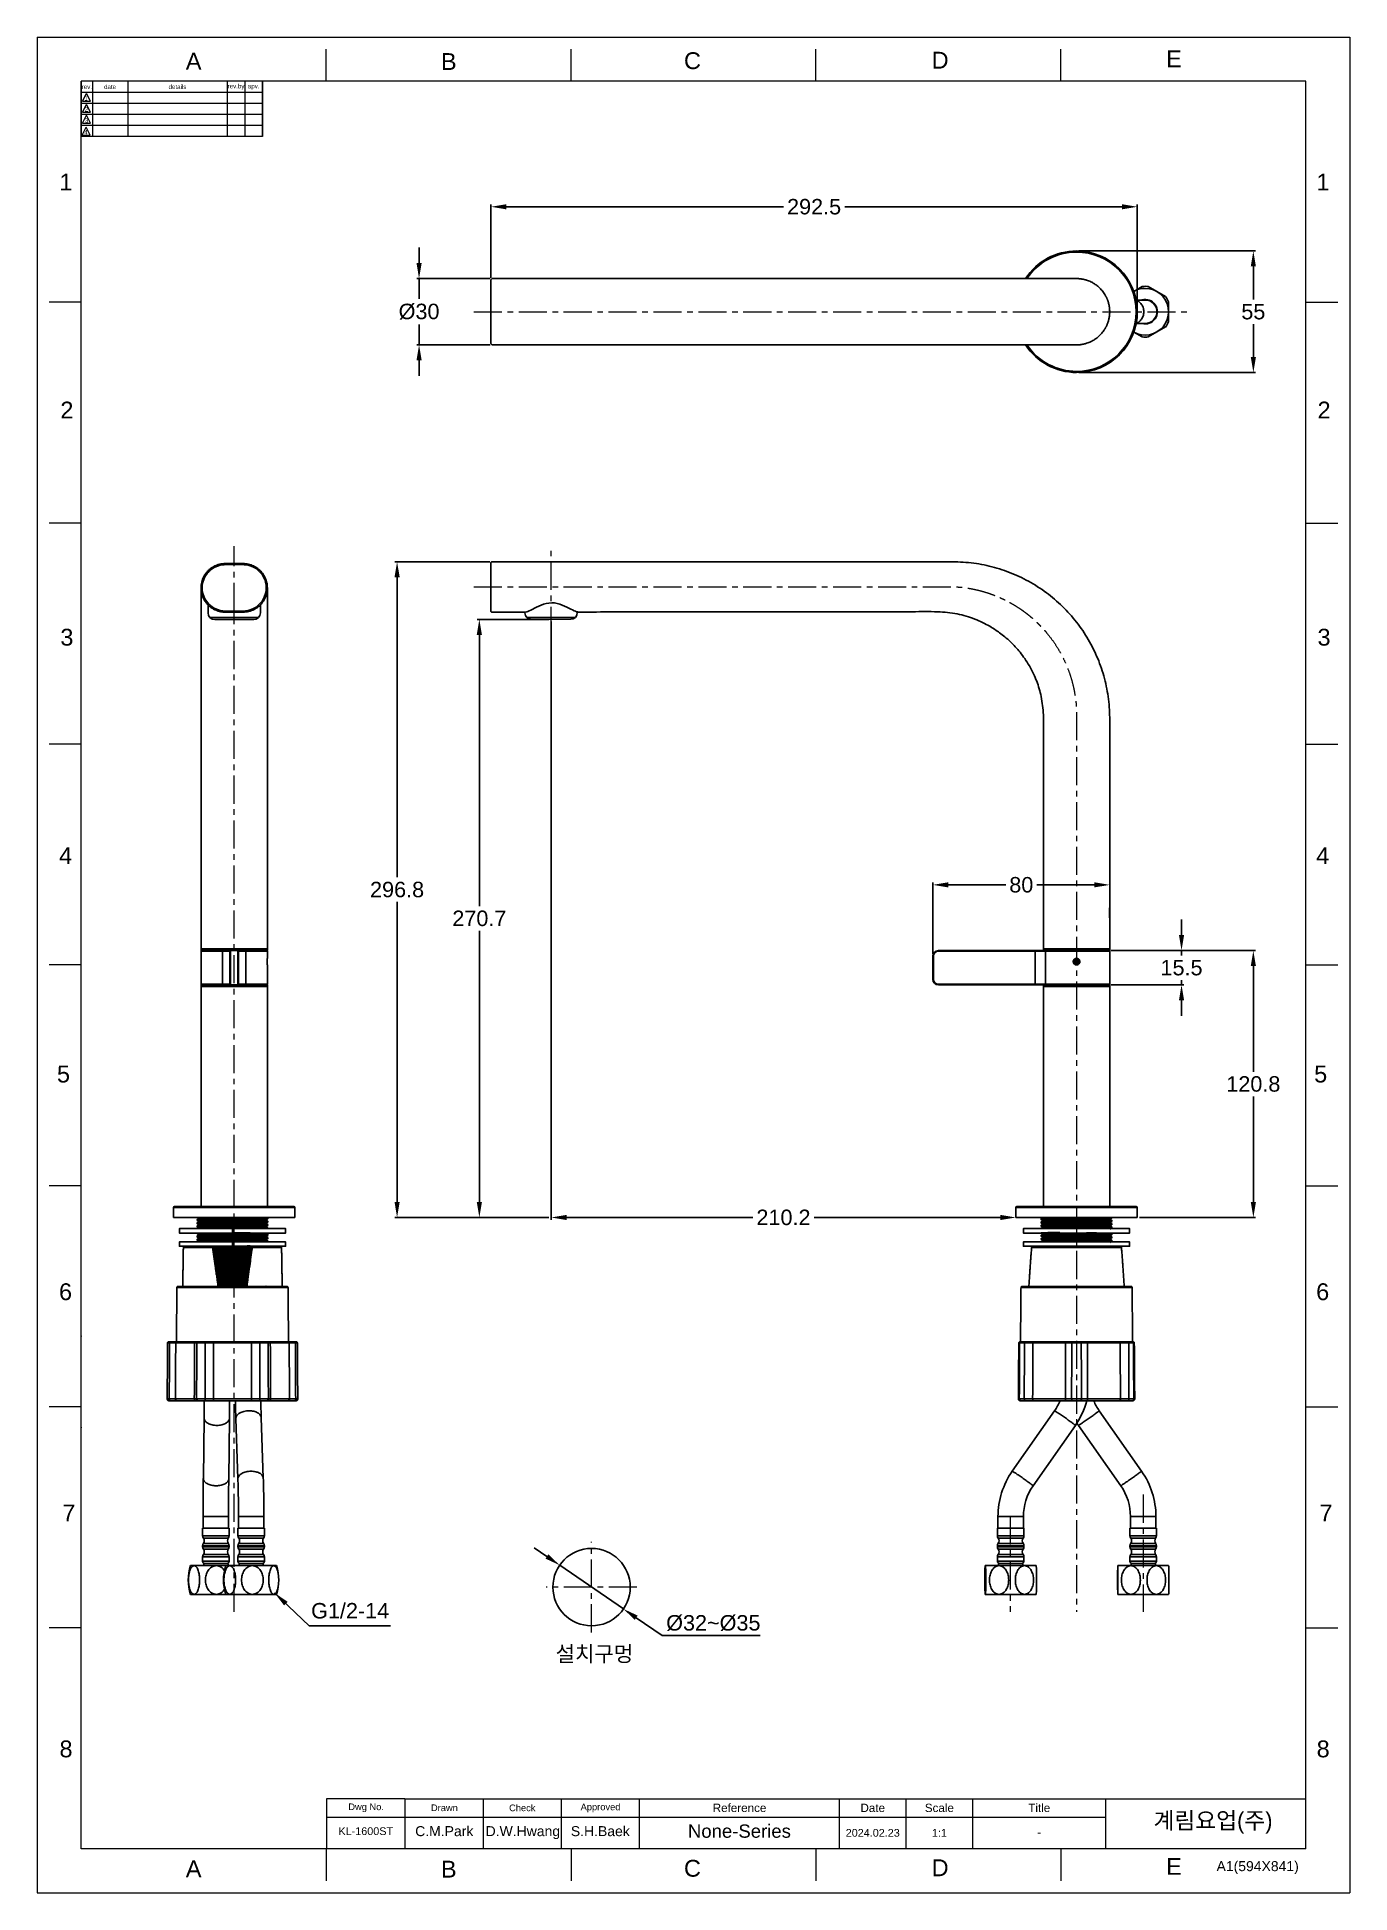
# Model space of a CAD drawing. Header units: millimetres. Extents: x 4823 to 5417, y 1245 to 2085.
import ezdxf

# ---------------------------------------------------------------- set-up
doc = ezdxf.new("R2010")
doc.units = ezdxf.units.MM
doc.linetypes.add('CENTERX2', pattern=[20.32, 12.7, -2.54, 2.54, -2.54])
for name, color, linetype, lineweight in [('CENTER', 1, 'CENTERX2', 15), ('DIM', 3, 'Continuous', 9), ('DIM_', 3, 'Continuous', 9), ('FORM', 7, 'Continuous', 13), ('TEXT', 2, 'Continuous', 13)]:
    doc.layers.add(name, color=color, linetype=linetype, lineweight=lineweight)
doc.styles.add('ARIAL', font='arial.ttf')
doc.styles.add('Arial Unicode MS', font='ARIALUNI.ttf')
doc.styles.add('ROMANS', font='Gulim.ttf')
doc.styles.get("Standard").update_dxf_attribs({"font": 'arial.ttf'})
doc.dimstyles.new('사본 Standard', dxfattribs={"dimtxt": 3, "dimasz": 3, "dimexe": 1, "dimexo": 1, "dimgap": 0.8, "dimtad": 1, "dimdec": 1, "dimdsep": 46, "dimtxsty": 'Standard', "dimcen": 0.09, "dimclrd": 3, "dimclre": 3, "dimclrt": 4, "dimadec": 0, "dimazin": 0, "dimtfac": 1, "dimtdec": 1, "dimtmove": 0, "dimatfit": 3, "dimfxl": 1.25, "dimtolj": 1, "dimtzin": 0, "dimarcsym": 1})
doc.dimstyles.new('사본(2) Standard', dxfattribs={"dimtxt": 6, "dimasz": 6, "dimexe": 1, "dimexo": 1, "dimgap": 0.8, "dimtad": 1, "dimtih": 1, "dimtoh": 1, "dimdec": 1, "dimdsep": 46, "dimtxsty": 'Standard', "dimcen": 0.09, "dimclrd": 3, "dimclre": 3, "dimclrt": 4, "dimadec": 0, "dimazin": 0, "dimtfac": 1, "dimtdec": 1, "dimtmove": 0, "dimatfit": 3, "dimfxl": 1.25, "dimtolj": 1, "dimtzin": 0, "dimarcsym": 1})

msp = doc.modelspace()

# ---------------------------------------------------------------- texts
at = {"layer": 'DIM_', "color": 4, "insert": (4946.69, 1376.64), "char_height": 7, "attachment_point": 1}
msp.add_mtext_dynamic_manual_height_columns('G1/2-14', width=41.5111, gutter_width=12.5, heights=[0], dxfattribs=at)
at = {"layer": 'DIM_', "insert": (5057.33, 1357.14), "char_height": 7, "attachment_point": 1}
msp.add_mtext_dynamic_manual_height_columns('설치구멍', width=58.9051, gutter_width=12.5, heights=[0], dxfattribs=at)
at = {"layer": 'FORM', "char_height": 7.62, "attachment_point": 5}
for s, width, insert in [('A', 10, (4893.55, 2074.54)), ('B', 10, (5009, 2074.37)), ('C', 10, (5119.25, 2074.7)), ('D', 10, (5231.33, 2074.98)), ('E', 10, (5337.13, 2075.61)), ('1', 50, (4835.73, 2019.83)), ('1', 50, (5404.58, 2019.83)), ('2', 50, (4836.2, 1916.63)), ('2', 50, (5405.06, 1916.63)), ('3', 50, (4836.19, 1813.75)), ('3', 50, (5405.04, 1813.75)), ('4', 50, (4835.61, 1714.94)), ('4', 50, (5404.46, 1714.94)), ('5', 50, (4834.66, 1616.01)), ('5', 50, (5403.51, 1616.01)), ('6', 50, (4835.58, 1517.49)), ('6', 50, (5404.43, 1517.49)), ('7', 50, (4837.08, 1417.41)), ('7', 50, (5405.93, 1417.41)), ('8', 50, (4835.8, 1310.55)), ('8', 50, (5404.65, 1310.55)), ('A', 10, (4893.55, 1256.35)), ('C', 10, (5119.25, 1256.51)), ('D', 10, (5231.33, 1256.79)), ('E', 10, (5337.13, 1257.42)), ('B', 10, (5009, 1256.18))]:
    msp.add_mtext_dynamic_manual_height_columns(s, width=width, gutter_width=12.5, heights=[0], dxfattribs=dict(at, insert=insert))
at = {"layer": 'TEXT', "style": 'ARIAL'}
msp.add_text('A1(594X841)', height=4.5204, dxfattribs=at).set_placement((5356.41, 1255.27))
at = {"layer": 'TEXT', "attachment_point": 5}
for s, width, gutter_width, insert, char_height in [('rev.', 5, 12.5, (4845.23, 2062.93), 2), ('1', 5, 12.5, (4844.88, 2057.71), 2), ('date', 16, 12.5, (4855.73, 2062.93), 2), ('details', 45, 12.5, (4886.23, 2062.93), 2), ('rev.by', 8, 12.5, (4912.73, 2062.93), 2), ('apv.', 8, 12.5, (4920.73, 2062.93), 2), ('2', 5, 12.5, (4845.06, 2052.71), 2), ('4', 5, 12.5, (4844.82, 2042.36), 2), ('3', 5, 12.5, (4845.14, 2047.71), 2), ('Dwg No.', 35.4099, 18.84, (4971.6, 1283.93), 3.014), ('Drawn', 35.4099, 18.84, (5007.01, 1283.93), 3.014), ('Check', 35.4099, 18.84, (5042.25, 1283.89), 3.014), ('Approved', 35.4099, 18.84, (5077.66, 1283.89), 3.014), ('Reference', 90.4082, 18.84, (5140.57, 1283.89), 3.767), ('Date', 30.1361, 18.84, (5200.84, 1283.89), 3.767), ('Scale', 30.1361, 18.84, (5230.98, 1283.89), 3.767), ('Title', 60.2721, 18.84, (5276.18, 1283.89), 3.767)]:
    msp.add_mtext_dynamic_manual_height_columns(s, width=width, gutter_width=gutter_width, heights=[0], dxfattribs=dict(at, insert=insert, char_height=char_height))
at = {"layer": 'TEXT', "linetype": 'CENTERX2', "insert": (5354.8, 1277.09), "char_height": 7.534, "attachment_point": 5, "style": 'ROMANS'}
msp.add_mtext_dynamic_manual_height_columns('{\\fHYGothic-Medium|b0|i0|c129|p18;계림요업(주)}', width=90.4082, gutter_width=18.84, heights=[0], dxfattribs=at)
at = {"layer": 'TEXT', "attachment_point": 5}
for s, width, insert, char_height, style in [('KL-1600ST', 35.4099, (4971.43, 1273.34), 3.5, 'ARIAL'), ('C.M.Park', 35.4099, (5006.96, 1273.34), 4.52, 'ARIAL'), ('D.W.Hwang', 35.4099, (5042.52, 1272.69), 4.52, 'ARIAL'), ('S.H.Baek', 35.4099, (5077.57, 1273.34), 4.52, 'ARIAL'), ('None-Series', 35.4099, (5140.51, 1273.34), 6, 'ARIAL'), ('2024.02.23', 30.1361, (5200.84, 1272.59), 3.5, 'ARIAL'), ('1:1', 30.1361, (5230.98, 1272.59), 3.5, 'ARIAL'), ('-', 47.9371, (5276.11, 1273), 4.52, 'ROMANS')]:
    msp.add_mtext_dynamic_manual_height_columns(s, width=width, gutter_width=18.84, heights=[0], dxfattribs=dict(at, insert=insert, char_height=char_height, style=style))

# ---------------------------------------------------------------- blocks, each defined once
blk = doc.blocks.new('*D9')
at = {"layer": 'Defpoints', "color": 0, "transparency": 16777216}
for p in [(5308.05, 1701.7), (5228.05, 1669.45), (5308.05, 1669.45)]:
    blk.add_point(p, dxfattribs=at)
at = {"layer": 'DIM', "color": 3, "linetype": 'ByBlock', "lineweight": -2, "transparency": 16777216}
for p, q in [((5228.05, 1670.45), (5228.05, 1702.7)), ((5235.05, 1701.7), (5261.05, 1701.7)), ((5301.05, 1701.7), (5275.06, 1701.7)), ((5308.05, 1670.45), (5308.05, 1702.7))]:
    blk.add_line(p, q, dxfattribs=at)
at = {"layer": 'DIM', "color": 3, "transparency": 16777216}
for points in [[(5235.05, 1702.87), (5235.05, 1700.54), (5228.05, 1701.7)], [(5301.05, 1702.87), (5301.05, 1700.54), (5308.05, 1701.7)]]:
    blk.add_solid(points, dxfattribs=at)
at = {"layer": 'DIM', "color": 4, "transparency": 16777216, "insert": (5268.05, 1701.7), "char_height": 7, "attachment_point": 5}
blk.add_mtext('\\A1;80', dxfattribs=at)
blk = doc.blocks.new('*D10')
at = {"layer": 'Defpoints', "color": 0, "transparency": 16777216}
for p in [(5307.75, 1671.95), (5307.75, 1656.45), (5340.55, 1656.45)]:
    blk.add_point(p, dxfattribs=at)
at = {"layer": 'DIM', "color": 3, "linetype": 'ByBlock', "lineweight": -2, "transparency": 16777216}
for p, q in [((5340.55, 1678.95), (5340.55, 1685.95)), ((5308.75, 1671.95), (5341.55, 1671.95)), ((5340.55, 1671.95), (5340.55, 1669.77)), ((5308.75, 1656.45), (5341.55, 1656.45)), ((5340.55, 1656.45), (5340.55, 1658.62)), ((5340.55, 1649.45), (5340.55, 1642.45))]:
    blk.add_line(p, q, dxfattribs=at)
at = {"layer": 'DIM', "color": 3, "transparency": 16777216}
for points in [[(5339.39, 1678.95), (5341.72, 1678.95), (5340.55, 1671.95)], [(5339.39, 1649.45), (5341.72, 1649.45), (5340.55, 1656.45)]]:
    blk.add_solid(points, dxfattribs=at)
at = {"layer": 'DIM', "color": 4, "transparency": 16777216, "insert": (5340.55, 1664.2), "char_height": 7, "attachment_point": 5}
blk.add_mtext('\\A1;15.5', dxfattribs=at)
blk = doc.blocks.new('*D11')
at = {"layer": 'Defpoints', "color": 0, "transparency": 16777216}
for p in [(5055.32, 1821.87), (5265.55, 1551.15), (5265.55, 1551.15)]:
    blk.add_point(p, dxfattribs=at)
at = {"layer": 'DIM', "color": 3, "linetype": 'ByBlock', "lineweight": -2, "transparency": 16777216}
for p, q in [((5055.32, 1820.87), (5055.32, 1550.15)), ((5062.32, 1551.15), (5146.6, 1551.15)), ((5258.55, 1551.15), (5174.27, 1551.15))]:
    blk.add_line(p, q, dxfattribs=at)
at = {"layer": 'DIM', "color": 3, "transparency": 16777216}
for points in [[(5062.32, 1552.31), (5062.32, 1549.98), (5055.32, 1551.15)], [(5258.55, 1552.31), (5258.55, 1549.98), (5265.55, 1551.15)]]:
    blk.add_solid(points, dxfattribs=at)
at = {"layer": 'DIM', "color": 4, "transparency": 16777216, "insert": (5160.44, 1551.15), "char_height": 7, "attachment_point": 5}
blk.add_mtext('\\A1;210.2', dxfattribs=at)
blk = doc.blocks.new('*D12')
at = {"layer": 'Defpoints', "color": 0, "transparency": 16777216}
for p in [(5055.32, 1821.87), (5022.83, 1551.15), (5055.32, 1551.15)]:
    blk.add_point(p, dxfattribs=at)
at = {"layer": 'DIM', "color": 3, "linetype": 'ByBlock', "lineweight": -2, "transparency": 16777216}
for p, q in [((5054.32, 1821.87), (5021.83, 1821.87)), ((5022.83, 1814.87), (5022.83, 1692.08)), ((5022.83, 1558.15), (5022.83, 1680.93)), ((5054.32, 1551.15), (5021.83, 1551.15))]:
    blk.add_line(p, q, dxfattribs=at)
at = {"layer": 'DIM', "color": 3, "transparency": 16777216}
for points in [[(5021.66, 1814.87), (5024, 1814.87), (5022.83, 1821.87)], [(5021.66, 1558.15), (5024, 1558.15), (5022.83, 1551.15)]]:
    blk.add_solid(points, dxfattribs=at)
at = {"layer": 'DIM', "color": 4, "transparency": 16777216, "insert": (5022.83, 1686.51), "char_height": 7, "attachment_point": 5}
blk.add_mtext('\\A1;270.7', dxfattribs=at)
blk = doc.blocks.new('*D13')
at = {"layer": 'Defpoints', "color": 0, "transparency": 16777216}
for p in [(5293.05, 1988.63), (5373.05, 1988.63), (5293.05, 1933.63)]:
    blk.add_point(p, dxfattribs=at)
at = {"layer": 'DIM', "color": 3, "linetype": 'ByBlock', "lineweight": -2, "transparency": 16777216}
for p, q in [((5294.05, 1988.63), (5374.05, 1988.63)), ((5373.05, 1981.63), (5373.05, 1966.69)), ((5373.05, 1940.63), (5373.05, 1955.57)), ((5294.05, 1933.63), (5374.05, 1933.63))]:
    blk.add_line(p, q, dxfattribs=at)
at = {"layer": 'DIM', "color": 3, "transparency": 16777216}
for points in [[(5371.89, 1981.63), (5374.22, 1981.63), (5373.05, 1988.63)], [(5371.89, 1940.63), (5374.22, 1940.63), (5373.05, 1933.63)]]:
    blk.add_solid(points, dxfattribs=at)
at = {"layer": 'DIM', "color": 4, "transparency": 16777216, "insert": (5373.05, 1961.13), "char_height": 7, "attachment_point": 5}
blk.add_mtext('\\A1;55', dxfattribs=at)
blk = doc.blocks.new('*D14')
at = {"layer": 'Defpoints', "color": 0, "transparency": 16777216}
for p in [(4995.55, 1976.13), (5028.68, 1976.13), (5028.67, 1946.13)]:
    blk.add_point(p, dxfattribs=at)
at = {"layer": 'DIM', "color": 3, "lineweight": -2, "transparency": 16777216}
for p, q in [((4995.55, 1983.13), (4995.55, 1990.13)), ((4995.55, 1939.13), (4995.55, 1932.13))]:
    blk.add_line(p, q, dxfattribs=at)
at = {"layer": 'DIM', "color": 3, "linetype": 'ByBlock', "lineweight": -2, "transparency": 16777216}
for p, q in [((5027.68, 1976.13), (4994.55, 1976.13)), ((4995.55, 1976.13), (4995.55, 1969.13)), ((4995.55, 1969.13), (4995.55, 1966.9)), ((4995.55, 1953.13), (4995.55, 1955.36)), ((4995.55, 1946.13), (4995.55, 1953.13)), ((5027.67, 1946.13), (4994.55, 1946.13))]:
    blk.add_line(p, q, dxfattribs=at)
at = {"layer": 'DIM', "color": 3, "transparency": 16777216}
for points in [[(4994.39, 1983.13), (4996.72, 1983.13), (4995.55, 1976.13)], [(4994.39, 1939.13), (4996.72, 1939.13), (4995.55, 1946.13)]]:
    blk.add_solid(points, dxfattribs=at)
at = {"layer": 'DIM', "color": 4, "transparency": 16777216, "insert": (4995.55, 1961.13), "char_height": 7, "attachment_point": 5}
blk.add_mtext('\\A1;%%C30', dxfattribs=at)
blk = doc.blocks.new('*D15')
at = {"layer": 'Defpoints', "color": 0, "transparency": 16777216}
for p in [(5320.55, 2008.63), (5028.05, 1975.48), (5320.55, 1961.13)]:
    blk.add_point(p, dxfattribs=at)
at = {"layer": 'DIM', "color": 3, "linetype": 'ByBlock', "lineweight": -2, "transparency": 16777216}
for p, q in [((5028.05, 1976.48), (5028.05, 2009.63)), ((5035.05, 2008.63), (5160.41, 2008.63)), ((5313.55, 2008.63), (5188.2, 2008.63)), ((5320.55, 1962.13), (5320.55, 2009.63))]:
    blk.add_line(p, q, dxfattribs=at)
at = {"layer": 'DIM', "color": 3, "transparency": 16777216}
for points in [[(5035.05, 2009.79), (5035.05, 2007.46), (5028.05, 2008.63)], [(5313.55, 2009.79), (5313.55, 2007.46), (5320.55, 2008.63)]]:
    blk.add_solid(points, dxfattribs=at)
at = {"layer": 'DIM', "color": 4, "transparency": 16777216, "insert": (5174.3, 2008.63), "char_height": 7, "attachment_point": 5}
blk.add_mtext('\\A1;292.5', dxfattribs=at)
blk = doc.blocks.new('*D16')
at = {"layer": 'Defpoints', "color": 0, "transparency": 16777216}
for p in [(5340.71, 1671.95), (5373.05, 1671.95), (5320.55, 1551.15)]:
    blk.add_point(p, dxfattribs=at)
at = {"layer": 'DIM', "color": 3, "linetype": 'ByBlock', "lineweight": -2, "transparency": 16777216}
for p, q in [((5341.71, 1671.95), (5374.05, 1671.95)), ((5373.05, 1664.95), (5373.05, 1617.12)), ((5373.05, 1558.15), (5373.05, 1605.97)), ((5321.55, 1551.15), (5374.05, 1551.15))]:
    blk.add_line(p, q, dxfattribs=at)
at = {"layer": 'DIM', "color": 3, "transparency": 16777216}
for points in [[(5371.89, 1664.95), (5374.22, 1664.95), (5373.05, 1671.95)], [(5371.89, 1558.15), (5374.22, 1558.15), (5373.05, 1551.15)]]:
    blk.add_solid(points, dxfattribs=at)
at = {"layer": 'DIM', "color": 4, "transparency": 16777216, "insert": (5373.05, 1611.55), "char_height": 7, "attachment_point": 5}
blk.add_mtext('\\A1;120.8', dxfattribs=at)
blk = doc.blocks.new('*D19')
at = {"layer": 'Defpoints', "color": 0, "transparency": 16777216}
for p in [(5059.18, 1393.74), (5088.04, 1373.94)]:
    blk.add_point(p, dxfattribs=at)
at = {"layer": 'DIM_', "color": 3, "linetype": 'ByBlock', "lineweight": -2, "transparency": 16777216}
for p, q in [((5053.41, 1397.71), (5047.64, 1401.67)), ((5059.18, 1393.74), (5088.04, 1373.94)), ((5105.57, 1361.91), (5093.81, 1369.98)), ((5149.84, 1361.91), (5105.57, 1361.91))]:
    blk.add_line(p, q, dxfattribs=at)
at = {"layer": 'DIM_', "color": 3, "transparency": 16777216}
for points in [[(5054.07, 1398.67), (5052.75, 1396.74), (5059.18, 1393.74)], [(5094.47, 1370.94), (5093.15, 1369.02), (5088.04, 1373.94)]]:
    blk.add_solid(points, dxfattribs=at)
at = {"layer": 'DIM_', "color": 4, "transparency": 16777216, "insert": (5128.7, 1367.54), "char_height": 7, "attachment_point": 5, "style": 'Arial Unicode MS'}
blk.add_mtext('\\A1;%%C32~%%C35', dxfattribs=at)
blk = doc.blocks.new('*D20')
at = {"layer": 'Defpoints', "color": 0, "transparency": 16777216}
for p in [(5028.55, 1847.95), (4985.61, 1551.15), (5022.83, 1551.15)]:
    blk.add_point(p, dxfattribs=at)
at = {"layer": 'DIM', "color": 3, "linetype": 'ByBlock', "lineweight": -2, "transparency": 16777216}
for p, q in [((5027.55, 1847.95), (4984.61, 1847.95)), ((4985.61, 1840.95), (4985.61, 1705.12)), ((4985.61, 1558.15), (4985.61, 1693.97)), ((5021.83, 1551.15), (4984.61, 1551.15))]:
    blk.add_line(p, q, dxfattribs=at)
at = {"layer": 'DIM', "color": 3, "transparency": 16777216}
for points in [[(4984.45, 1840.95), (4986.78, 1840.95), (4985.61, 1847.95)], [(4984.45, 1558.15), (4986.78, 1558.15), (4985.61, 1551.15)]]:
    blk.add_solid(points, dxfattribs=at)
at = {"layer": 'DIM', "color": 4, "transparency": 16777216, "insert": (4985.61, 1699.55), "char_height": 7, "attachment_point": 5}
blk.add_mtext('\\A1;296.8', dxfattribs=at)

# ---------------------------------------------------------------- dimensions: what is measured, and where the dimension line sits
at = {"layer": 'DIM'}
for base, p1, p2, picture, middle in [((5320.55, 2008.63), (5028.05, 1975.48), (5320.55, 1961.13), '*D15', (5174.3, 2008.63)), ((5308.05, 1701.7), (5228.05, 1669.45), (5308.05, 1669.45), '*D9', (5268.05, 1701.7))]:
    dim = msp.add_linear_dim(base=base, p1=p1, p2=p2, dimstyle='사본(2) Standard', override={"dimtxt": 7, "dimasz": 7, "dimgap": 2, "dimtad": 0}, dxfattribs=at)
    dim.commit()
    dim.dimension.update_dxf_attribs({"geometry": picture, "text_midpoint": middle})
dim = msp.add_linear_dim(base=(4995.55, 1976.13), p1=(5028.67, 1946.13), p2=(5028.68, 1976.13), angle=90, text='%%C<>', dimstyle='사본(2) Standard', override={"dimtxt": 7, "dimasz": 7, "dimgap": 2}, dxfattribs=at)
dim.commit()
dim.dimension.update_dxf_attribs({"geometry": '*D14', "text_midpoint": (4995.55, 1961.13)})
for base, p1, p2, override, picture, middle in [((5373.05, 1988.63), (5293.05, 1933.63), (5293.05, 1988.63), {"dimtxt": 7, "dimasz": 7, "dimgap": 2}, '*D13', (5373.05, 1961.13)), ((4985.61, 1551.15), (5028.55, 1847.95), (5022.83, 1551.15), {"dimtxt": 7, "dimasz": 7, "dimgap": 2, "dimtad": 0, "dimtmove": 2}, '*D20', (4985.61, 1699.55)), ((5022.83, 1551.15), (5055.32, 1821.87), (5055.32, 1551.15), {"dimtxt": 7, "dimasz": 7, "dimgap": 2}, '*D12', (5022.83, 1686.51)), ((5340.55, 1656.45), (5307.75, 1671.95), (5307.75, 1656.45), {"dimtxt": 7, "dimasz": 7, "dimgap": 2}, '*D10', (5340.55, 1664.2)), ((5373.05, 1671.95), (5320.55, 1551.15), (5340.71, 1671.95), {"dimtxt": 7, "dimasz": 7, "dimgap": 2, "dimtad": 0, "dimtmove": 2}, '*D16', (5373.05, 1611.55))]:
    dim = msp.add_linear_dim(base=base, p1=p1, p2=p2, angle=90, dimstyle='사본(2) Standard', override=override, dxfattribs=at)
    dim.commit()
    dim.dimension.update_dxf_attribs({"geometry": picture, "text_midpoint": middle})
dim = msp.add_linear_dim(base=(5265.55, 1551.15), p1=(5055.32, 1821.87), p2=(5265.55, 1551.15), dimstyle='사본(2) Standard', override={"dimtxt": 7, "dimasz": 7, "dimgap": 2, "dimtad": 0, "dimtmove": 2}, dxfattribs=at)
dim.commit()
dim.dimension.update_dxf_attribs({"geometry": '*D11', "text_midpoint": (5160.44, 1551.15), "dimtype": 160})
at = {"layer": 'DIM_'}
dim = msp.add_diameter_dim_2p(p1=(5059.18, 1393.74), p2=(5088.04, 1373.94), text='%%C32~%%C35', dimstyle='사본(2) Standard', override={"dimscale": 1, "dimtxt": 7, "dimasz": 7, "dimgap": 2, "dimtxsty": 'Arial Unicode MS'}, dxfattribs=at)
dim.commit()
dim.dimension.update_dxf_attribs({"geometry": '*D19', "text_midpoint": (5128.7, 1367.54)})

# ---------------------------------------------------------------- linework, layer by layer
for p, q in [((4924.73, 2040.43), (4924.73, 2065.43)), ((5028.13, 1975.69), (5028.47, 1976.03)), ((5028.12, 1946.62), (5028.44, 1946.24)), ((4900.06, 1828.44), (4900.06, 1824.79)), ((4923.74, 1828.44), (4923.74, 1824.79)), ((5043.48, 1824.82), (5043.48, 1825.14)), ((5067.14, 1825.27), (5067.14, 1824.91)), ((4911.9, 1822.7), (4900.96, 1822.65)), ((4911.9, 1821.83), (4903.07, 1821.8)), ((4911.9, 1822.7), (4922.84, 1822.65)), ((4911.9, 1821.83), (4920.73, 1821.8)), ((5066.27, 1822.79), (5044.38, 1822.68)), ((5064.15, 1821.9), (5046.49, 1821.83)), ((5308.05, 1690.7), (5308.05, 1777.93)), ((5308.05, 1556.15), (5308.05, 1687.5)), ((5278.05, 1671.95), (5278.05, 1674.11)), ((4926.97, 1551.11), (4895.37, 1551.11)), ((4927.9, 1551.15), (4895.9, 1551.15)), ((5277.91, 1551.15), (5309.05, 1551.15)), ((4885.74, 1494.83), (4936.49, 1494.83)), ((5274.76, 1380.55), (5274.76, 1380.55))]:
    msp.add_line(p, q)
at = {"color": 7, "linetype": 'Continuous'}
for p, q in [((5322.75, 1972.54), (5318.96, 1970.35)), ((5320.04, 1966.42), (5324.14, 1966.42)), ((5333.33, 1968.03), (5325.52, 1972.54)), ((5334.72, 1965.63), (5334.72, 1956.62)), ((5318.96, 1951.9), (5322.75, 1949.71)), ((5320.04, 1955.84), (5324.14, 1955.84)), ((5325.52, 1949.71), (5333.33, 1954.22)), ((5283.09, 1463.64), (5263.96, 1436.29)), ((5283.09, 1463.64), (5283.1, 1463.64)), ((5303.36, 1463.64), (5322.5, 1436.29)), ((4898.28, 1460.41), (4897.94, 1433.06)), ((4909.77, 1460.27), (4909.44, 1432.92)), ((4912.64, 1460.15), (4913.57, 1432.8)), ((4924.13, 1460.54), (4925.06, 1433.19)), ((5292.51, 1457.05), (5273.39, 1429.7)), ((5293.94, 1457.04), (5293.94, 1457.04)), ((5293.94, 1457.04), (5313.08, 1429.7)), ((5263.97, 1436.29), (5263.96, 1436.29)), ((5313.08, 1429.7), (5313.08, 1429.7)), ((4897.85, 1415.79), (4909.35, 1415.79)), ((4897.85, 1415.79), (4897.85, 1410.55)), ((4909.35, 1415.79), (4909.35, 1410.55)), ((4913.83, 1415.79), (4925.33, 1415.79)), ((4913.83, 1415.79), (4913.83, 1410.55)), ((4925.33, 1415.79), (4925.33, 1410.55)), ((5257.51, 1415.79), (5269.01, 1415.79)), ((5257.51, 1415.79), (5257.51, 1410.55)), ((5269.01, 1415.79), (5269.01, 1410.55)), ((5317.47, 1415.79), (5328.97, 1415.79)), ((5317.47, 1415.79), (5317.47, 1410.55)), ((5328.97, 1415.79), (5328.97, 1410.55)), ((4897.6, 1410.55), (4909.6, 1410.55)), ((4897.6, 1410.55), (4897.6, 1407.11)), ((4909.6, 1407.11), (4897.6, 1407.11)), ((4909.22, 1405.94), (4897.97, 1405.94)), ((4897.97, 1403.65), (4909.22, 1403.65)), ((4909.6, 1410.55), (4909.6, 1407.11)), ((4913.58, 1410.55), (4925.58, 1410.55)), ((4913.58, 1410.55), (4913.58, 1407.11)), ((4925.58, 1407.11), (4913.58, 1407.11)), ((4925.2, 1405.94), (4913.95, 1405.94)), ((4913.95, 1403.65), (4925.2, 1403.65)), ((4925.58, 1410.55), (4925.58, 1407.11)), ((5257.26, 1410.55), (5269.26, 1410.55)), ((5257.26, 1410.55), (5257.26, 1407.11)), ((5269.26, 1407.11), (5257.26, 1407.11)), ((5268.88, 1405.94), (5257.63, 1405.94)), ((5257.63, 1403.65), (5268.88, 1403.65)), ((5269.26, 1410.55), (5269.26, 1407.11)), ((5317.22, 1410.55), (5329.22, 1410.55)), ((5317.22, 1410.55), (5317.22, 1407.11)), ((5329.22, 1407.11), (5317.22, 1407.11)), ((5328.84, 1405.94), (5317.59, 1405.94)), ((5317.59, 1403.65), (5328.84, 1403.65)), ((5329.22, 1410.55), (5329.22, 1407.11)), ((4897.6, 1402.49), (4909.6, 1402.49)), ((4897.6, 1402.49), (4897.6, 1402.11)), ((4909.6, 1402.11), (4897.6, 1402.11)), ((4897.6, 1397.49), (4909.6, 1397.49)), ((4897.6, 1397.49), (4897.6, 1395.55)), ((4909.6, 1395.55), (4897.6, 1395.55)), ((4909.22, 1400.94), (4897.97, 1400.94)), ((4897.97, 1398.65), (4909.22, 1398.65)), ((4898.1, 1394.55), (4909.1, 1394.55)), ((4898.1, 1394.55), (4898.1, 1393.55)), ((4909.1, 1394.55), (4909.1, 1393.55)), ((4909.6, 1402.49), (4909.6, 1402.11)), ((4909.6, 1397.49), (4909.6, 1395.55)), ((4913.58, 1402.49), (4925.58, 1402.49)), ((4913.58, 1402.49), (4913.58, 1402.11)), ((4925.58, 1402.11), (4913.58, 1402.11)), ((4913.58, 1397.49), (4925.58, 1397.49)), ((4913.58, 1397.49), (4913.58, 1395.55)), ((4925.58, 1395.55), (4913.58, 1395.55)), ((4925.2, 1400.94), (4913.95, 1400.94)), ((4913.95, 1398.65), (4925.2, 1398.65)), ((4914.08, 1394.55), (4925.08, 1394.55)), ((4914.08, 1394.55), (4914.08, 1393.55)), ((4925.08, 1394.55), (4925.08, 1393.55)), ((4925.58, 1402.49), (4925.58, 1402.11)), ((4925.58, 1397.49), (4925.58, 1395.55)), ((5257.26, 1402.49), (5269.26, 1402.49)), ((5257.26, 1402.49), (5257.26, 1402.11)), ((5269.26, 1402.11), (5257.26, 1402.11)), ((5257.26, 1397.49), (5269.26, 1397.49)), ((5257.26, 1397.49), (5257.26, 1395.55)), ((5269.26, 1395.55), (5257.26, 1395.55)), ((5268.88, 1400.94), (5257.63, 1400.94)), ((5257.63, 1398.65), (5268.88, 1398.65)), ((5257.76, 1394.55), (5268.76, 1394.55)), ((5257.76, 1394.55), (5257.76, 1393.55)), ((5268.76, 1394.55), (5268.76, 1393.55)), ((5269.26, 1402.49), (5269.26, 1402.11)), ((5269.26, 1397.49), (5269.26, 1395.55)), ((5317.22, 1402.49), (5329.22, 1402.49)), ((5317.22, 1402.49), (5317.22, 1402.11)), ((5329.22, 1402.11), (5317.22, 1402.11)), ((5317.22, 1397.49), (5329.22, 1397.49)), ((5317.22, 1397.49), (5317.22, 1395.55)), ((5329.22, 1395.55), (5317.22, 1395.55)), ((5328.84, 1400.94), (5317.59, 1400.94)), ((5317.59, 1398.65), (5328.84, 1398.65)), ((5317.72, 1394.55), (5328.72, 1394.55)), ((5317.72, 1394.55), (5317.72, 1393.55)), ((5328.72, 1394.55), (5328.72, 1393.55)), ((5329.22, 1402.49), (5329.22, 1402.11)), ((5329.22, 1397.49), (5329.22, 1395.55)), ((4892.1, 1393.55), (4931.08, 1393.55)), ((5251.73, 1393.47), (5251.76, 1393.55)), ((5251.74, 1393.51), (5251.77, 1393.55)), ((5251.76, 1393.55), (5274.76, 1393.55)), ((5274.78, 1393.47), (5274.76, 1393.55)), ((5311.71, 1393.52), (5311.72, 1393.55)), ((5311.72, 1393.55), (5334.72, 1393.55)), ((5311.71, 1393.54), (5311.72, 1393.55)), ((5334.73, 1393.52), (5334.72, 1393.55)), ((4931.08, 1380.55), (4892.1, 1380.55)), ((5251.74, 1380.59), (5251.72, 1380.68)), ((5251.76, 1380.55), (5251.73, 1380.63)), ((5251.77, 1380.55), (5251.74, 1380.59)), ((5274.76, 1380.55), (5251.76, 1380.55)), ((5274.76, 1380.55), (5274.78, 1380.63)), ((5274.77, 1380.59), (5274.79, 1380.68)), ((5311.72, 1380.55), (5311.71, 1380.58)), ((5311.72, 1380.55), (5311.71, 1380.55)), ((5334.72, 1380.55), (5311.72, 1380.55)), ((5311.72, 1380.55), (5311.72, 1380.55)), ((5334.72, 1380.55), (5334.73, 1380.58))]:
    msp.add_line(p, q, dxfattribs=at)
at = {"extrusion": (0, 1, 0)}
for p, q in [((4911.9, 1847.15), (4911.9, 1846.65)), ((5028.05, 1846.45), (5028.05, 1847.45)), ((5028.05, 1827.45), (5028.05, 1846.45)), ((5028.05, 1826.45), (5028.05, 1827.45)), ((4896.9, 1672.75), (4896.9, 1671.95)), ((4896.9, 1672.75), (4911.9, 1672.75)), ((4896.9, 1671.95), (4908.1, 1671.95)), ((4896.9, 1671.65), (4896.9, 1656.75)), ((4896.9, 1671.65), (4906.65, 1671.65)), ((4906.65, 1656.75), (4906.65, 1671.65)), ((4909.9, 1671.65), (4906.65, 1671.65)), ((4908.1, 1671.95), (4910.2, 1671.95)), ((4909.9, 1669.45), (4909.9, 1671.65)), ((4913.6, 1671.95), (4910.2, 1671.95)), ((4910.2, 1671.95), (4910.2, 1669.45)), ((4926.9, 1672.75), (4911.9, 1672.75)), ((4911.9, 1672.75), (4911.9, 1671.95)), ((4913.6, 1671.95), (4915.7, 1671.95)), ((4913.6, 1669.45), (4913.6, 1671.95)), ((4917.15, 1671.65), (4913.9, 1671.65)), ((4913.9, 1671.65), (4913.9, 1669.45)), ((4926.9, 1671.95), (4915.7, 1671.95)), ((4917.15, 1671.65), (4926.9, 1671.65)), ((4917.15, 1671.65), (4917.15, 1656.75)), ((4926.9, 1671.95), (4926.9, 1672.75)), ((4926.9, 1668.43), (4926.9, 1671.65)), ((5230.55, 1671.95), (5274.32, 1671.95)), ((5274.32, 1671.65), (5230.55, 1671.65)), ((5274.32, 1671.95), (5278.54, 1671.95)), ((5274.32, 1671.95), (5274.32, 1671.65)), ((5279, 1671.65), (5274.32, 1671.65)), ((5274.32, 1671.65), (5274.32, 1656.75)), ((5278.05, 1672.75), (5278.05, 1673.55)), ((5278.05, 1672.75), (5278.05, 1671.95)), ((5278.05, 1672.75), (5308.05, 1672.75)), ((5278.05, 1672.75), (5279.15, 1672.75)), ((5292.37, 1672.75), (5278.05, 1672.75)), ((5278.54, 1671.95), (5308.05, 1671.95)), ((5279, 1671.65), (5279, 1656.75)), ((5308.05, 1671.65), (5279, 1671.65)), ((5308.05, 1672.75), (5292.37, 1672.75)), ((5306.95, 1672.75), (5307.75, 1672.75)), ((5308.05, 1673.55), (5308.05, 1672.75)), ((5308.05, 1672.75), (5308.05, 1671.95)), ((5308.05, 1656.75), (5308.05, 1671.65)), ((4909.9, 1658.95), (4909.9, 1669.45)), ((4910.2, 1669.45), (4910.2, 1658.95)), ((4913.6, 1658.95), (4913.6, 1669.45)), ((4913.9, 1669.45), (4913.9, 1658.95)), ((4926.9, 1656.75), (4926.9, 1665.47)), ((5228.05, 1658.95), (5228.05, 1669.45)), ((5228.35, 1669.45), (5228.35, 1658.95)), ((5292, 1667.99), (5292, 1665.88)), ((5292.38, 1668.27), (5292.38, 1665.62)), ((5292.57, 1668.35), (5292.57, 1665.55)), ((5293.05, 1668.43), (5293.05, 1665.47)), ((5293.53, 1668.35), (5293.53, 1665.55)), ((5293.73, 1668.28), (5293.73, 1665.63)), ((5294.11, 1668.01), (5294.11, 1665.91)), ((4896.9, 1656.75), (4906.65, 1656.75)), ((4896.9, 1656.45), (4896.9, 1655.65)), ((4896.9, 1656.45), (4908.03, 1656.45)), ((4896.9, 1655.65), (4911.9, 1655.65)), ((4896.9, 1655.65), (4926.9, 1655.65)), ((4896.9, 1556.15), (4896.9, 1655.65)), ((4906.65, 1656.75), (4909.9, 1656.75)), ((4910.2, 1656.45), (4908.1, 1656.45)), ((4909.9, 1656.75), (4909.9, 1658.95)), ((4910.2, 1658.95), (4910.2, 1656.45)), ((4913.6, 1656.45), (4910.2, 1656.45)), ((4911.9, 1656.45), (4911.9, 1655.65)), ((4926.9, 1655.65), (4911.9, 1655.65)), ((4913.6, 1656.45), (4913.6, 1658.95)), ((4915.7, 1656.45), (4913.6, 1656.45)), ((4913.9, 1658.95), (4913.9, 1656.75)), ((4913.9, 1656.75), (4917.15, 1656.75)), ((4926.9, 1656.45), (4915.77, 1656.45)), ((4917.15, 1656.75), (4926.9, 1656.75)), ((4926.9, 1655.65), (4926.9, 1656.45)), ((4926.9, 1556.15), (4926.9, 1655.65)), ((5230.55, 1656.75), (5274.32, 1656.75)), ((5274.32, 1656.45), (5230.55, 1656.45)), ((5274.32, 1656.45), (5274.32, 1656.75)), ((5274.32, 1656.75), (5279, 1656.75)), ((5278.54, 1656.45), (5274.32, 1656.45)), ((5278.05, 1656.45), (5278.05, 1655.65)), ((5278.05, 1655.65), (5278.05, 1556.15)), ((5278.05, 1655.65), (5308.05, 1655.65)), ((5293.05, 1655.65), (5278.05, 1655.65)), ((5278.54, 1656.45), (5308.05, 1656.45)), ((5308.05, 1656.75), (5279, 1656.75)), ((5293.05, 1655.65), (5308.05, 1655.65)), ((5308.05, 1656.45), (5308.05, 1655.65)), ((5308.05, 1556.15), (5308.05, 1655.65)), ((4884.4, 1555.65), (4884.4, 1551.15)), ((4939.4, 1555.65), (4884.4, 1555.65)), ((4884.9, 1556.15), (4938.9, 1556.15)), ((4939.4, 1555.65), (4939.4, 1551.15)), ((5265.55, 1555.65), (5265.55, 1551.15)), ((5265.55, 1555.65), (5293.05, 1555.65)), ((5266.05, 1556.15), (5293.05, 1556.15)), ((5320.05, 1556.15), (5293.05, 1556.15)), ((5320.55, 1555.65), (5293.05, 1555.65)), ((5320.55, 1551.15), (5320.55, 1555.65)), ((4939.4, 1551.15), (4884.4, 1551.15)), ((5265.55, 1551.15), (5293.05, 1551.15)), ((5320.55, 1551.15), (5293.05, 1551.15))]:
    msp.add_line(p, q, dxfattribs=at)
at = {"linetype": 'Continuous'}
msp.add_line((5308.05, 1692.22), (5308.05, 1692.22), dxfattribs=at)
msp.add_circle((5073.61, 1383.84), 17.5)
at = {"extrusion": (0, 0, -1)}
for centre, radius, start, end in [((-5293.05, 1961.13), 27.5, 33.12844, 90), ((-5293.05, 1961.13), 27.5, 90, 270), ((-5293.05, 1961.13), 27.5, 270, 326.84344), ((-4910.2, 1671.65), 0.3, 360, 90), ((-4913.6, 1671.65), 0.3, 90, 180), ((-5230.55, 1669.45), 2.5, 360, 90), ((-5230.55, 1658.95), 2.5, 270, 360)]:
    msp.add_arc(centre, radius, start, end, dxfattribs=at)
for centre, radius, start, end in [((5293.05, 1961.13), 27, 90, 146.17125), ((5293.05, 1961.13), 27, 270, 90), ((5028.35, 1975.48), 0.3, 136.36334, 180), ((5028.68, 1975.83), 0.3, 90, 136.36334), ((5293.05, 1961.13), 15, 349.605, 352.33594), ((5028.35, 1946.81), 0.3, 180, 219.49701), ((5025.81, 1944.71), 3, 39.49659, 39.49701), ((5028.67, 1946.43), 0.3, 219.49659, 270), ((5293.05, 1961.13), 27, 213.83719, 270), ((4903.06, 1824.8), 3, 180.22008, 270.22008), ((4920.74, 1824.8), 3, 269.77992, 359.77992), ((5046.48, 1824.83), 3, 180.22008, 270.22008), ((5064.14, 1824.9), 3, 270.22008, 0.22008), ((5067.54, 1826.2), 1, 258.41574, 270.07506), ((4897.2, 1671.65), 0.3, 90, 180), ((4926.6, 1671.65), 0.3, 0, 90), ((5230.55, 1669.45), 2.2, 90, 180), ((5307.75, 1671.65), 0.3, 0, 90), ((4897.2, 1656.75), 0.3, 180, 270), ((4910.2, 1656.75), 0.3, 180, 270), ((4913.6, 1656.75), 0.3, 270, 0), ((4926.6, 1656.75), 0.3, 270, 0), ((5230.55, 1658.95), 2.2, 180, 270), ((5307.75, 1656.75), 0.3, 270, 0), ((4884.9, 1555.65), 0.5, 90, 180), ((4938.9, 1555.65), 0.5, 0, 90), ((5266.05, 1555.65), 0.5, 90, 180), ((5320.05, 1555.65), 0.5, 0, 90)]:
    msp.add_arc(centre, radius, start, end)
at = {"color": 7, "linetype": 'Continuous'}
for centre, radius, start, end in [((5324.14, 1961.13), 10.58, 240.69599, 119.30401), ((5324.14, 1961.13), 5.52, 254.24219, 105.70722), ((5324.14, 1961.13), 11.5, 83.02359, 96.97732), ((5324.14, 1961.13), 5.29, 270, 90), ((5324.14, 1961.13), 11.5, 23.07407, 36.95687), ((5324.14, 1961.13), 11.5, 263.0416, 276.92568), ((5324.14, 1961.13), 11.5, 323.02305, 336.97694), ((3630.13, 1475.31), 1268.23, 359.32714, 359.67842), ((3627.92, 1475.33), 1281.95, 359.3272, 359.681), ((5374.07, 1475.35), 461.69, 180.88843, 181.88685), ((5371.86, 1475.29), 447.97, 180.90878, 181.8873), ((5263.15, 1477.57), 24.33, 325.04966, 337.25766), ((5262.96, 1477.66), 36.03, 325.1059, 344.74007), ((5323.28, 1477.58), 24.32, 202.76902, 214.97879), ((5323.18, 1477.52), 35.7, 212.75365, 214.99508), ((6288.54, 1416.83), 1390.7, 179.33118, 180.043), ((6288.68, 1416.83), 1379.34, 179.33143, 180.04331), ((5293.28, 1415.79), 35.77, 145.03537, 180.00229), ((5293.28, 1415.79), 24.27, 145.03707, 180.00338), ((5293.21, 1415.79), 24.25, 359.99957, 34.99529), ((5293.21, 1415.79), 35.75, 359.99971, 34.99551), ((4899.6, 1407.11), 2, 180, 215.65909), ((4899.6, 1402.49), 2, 144.34091, 180), ((4896.35, 1404.78), 2, 0.59003, 35.65909), ((4896.35, 1404.82), 2, 324.34091, 359.40997), ((4910.85, 1404.78), 2, 144.34091, 179.40997), ((4910.85, 1404.82), 2, 180.59003, 215.65909), ((4907.6, 1407.11), 2, 324.34091, 0), ((4907.6, 1402.49), 2, 0, 35.65909), ((4915.58, 1407.11), 2, 180, 215.65909), ((4915.58, 1402.49), 2, 144.34091, 180), ((4912.33, 1404.78), 2, 0.59003, 35.65909), ((4912.33, 1404.82), 2, 324.34091, 359.40997), ((4926.83, 1404.78), 2, 144.34091, 179.40997), ((4926.83, 1404.82), 2, 180.59003, 215.65909), ((4923.58, 1407.11), 2, 324.34091, 0), ((4923.58, 1402.49), 2, 0, 35.65909), ((5259.26, 1407.11), 2, 180, 215.65909), ((5259.26, 1402.49), 2, 144.34091, 180), ((5256.01, 1404.78), 2, 0.59003, 35.65909), ((5256.01, 1404.82), 2, 324.34091, 359.40997), ((5270.51, 1404.78), 2, 144.34091, 179.40997), ((5270.51, 1404.82), 2, 180.59003, 215.65909), ((5267.26, 1407.11), 2, 324.34091, 0), ((5267.26, 1402.49), 2, 0, 35.65909), ((5319.22, 1407.11), 2, 180, 215.65909), ((5319.22, 1402.49), 2, 144.34091, 180), ((5315.97, 1404.78), 2, 0.59003, 35.65909), ((5315.97, 1404.82), 2, 324.34091, 359.40997), ((5330.47, 1404.78), 2, 144.34091, 179.40997), ((5330.47, 1404.82), 2, 180.59003, 215.65909), ((5327.22, 1407.11), 2, 324.34091, 0), ((5327.22, 1402.49), 2, 0, 35.65909), ((4899.6, 1402.11), 2, 180, 215.65909), ((4899.6, 1397.49), 2, 144.34091, 180), ((4898.6, 1395.55), 1, 180, 270), ((4896.35, 1399.78), 2, 0.59003, 35.65909), ((4896.35, 1399.82), 2, 324.34091, 359.40997), ((4908.6, 1395.55), 1, 270, 0), ((4910.85, 1399.78), 2, 144.34091, 179.40997), ((4910.85, 1399.82), 2, 180.59003, 215.65909), ((4907.6, 1402.11), 2, 324.34091, 0), ((4907.6, 1397.49), 2, 0, 35.65909), ((4915.58, 1402.11), 2, 180, 215.65909), ((4915.58, 1397.49), 2, 144.34091, 180), ((4914.58, 1395.55), 1, 180, 270), ((4912.33, 1399.78), 2, 0.59003, 35.65909), ((4912.33, 1399.82), 2, 324.34091, 359.40997), ((4924.58, 1395.55), 1, 270, 0), ((4926.83, 1399.78), 2, 144.34091, 179.40997), ((4926.83, 1399.82), 2, 180.59003, 215.65909), ((4923.58, 1402.11), 2, 324.34091, 0), ((4923.58, 1397.49), 2, 0, 35.65909), ((5259.26, 1402.11), 2, 180, 215.65909), ((5259.26, 1397.49), 2, 144.34091, 180), ((5258.26, 1395.55), 1, 180, 270), ((5256.01, 1399.78), 2, 0.59003, 35.65909), ((5256.01, 1399.82), 2, 324.34091, 359.40997), ((5268.26, 1395.55), 1, 270, 0), ((5270.51, 1399.78), 2, 144.34091, 179.40997), ((5270.51, 1399.82), 2, 180.59003, 215.65909), ((5267.26, 1402.11), 2, 324.34091, 0), ((5267.26, 1397.49), 2, 0, 35.65909), ((5319.22, 1402.11), 2, 180, 215.65909), ((5319.22, 1397.49), 2, 144.34091, 180), ((5318.22, 1395.55), 1, 180, 270), ((5315.97, 1399.78), 2, 0.59003, 35.65909), ((5315.97, 1399.82), 2, 324.34091, 359.40997), ((5328.22, 1395.55), 1, 270, 0), ((5330.47, 1399.78), 2, 144.34091, 179.40997), ((5330.47, 1399.82), 2, 180.59003, 215.65909), ((5327.22, 1402.11), 2, 324.34091, 0), ((5327.22, 1397.49), 2, 0, 35.65909), ((4912.72, 1387.05), 21.63, 162.50768, 197.49232), ((4928.7, 1387.05), 21.63, 162.50768, 197.49232), ((4910.45, 1387.05), 21.63, 342.50768, 17.49232)]:
    msp.add_arc(centre, radius, start, end, dxfattribs=at)
for centre, major_axis, ratio, start_param, end_param in [((5028.55, 1847.45), (0.5, 0), 1, 2.358211, 3.141593), ((5028.55, 1847.45), (0.5, 0), 1, 1.570796, 2.261635), ((4906.75, 1671.65), (0, 0.3), 0.35, 0, 1.570796), ((4917.04, 1671.65), (0, 0.3), 0.35, 4.712389, 6.283185), ((5279.28, 1671.65), (0, 0.3), 0.93675, 0, 1.570796), ((4906.75, 1656.75), (0, 0.3), 0.35, 1.570796, 3.141593), ((4917.04, 1656.75), (0, 0.3), 0.35, 3.141593, 4.712389), ((5279.28, 1656.75), (0, 0.3), 0.93675, 1.570796, 3.141593)]:
    msp.add_ellipse(centre, major_axis=major_axis, ratio=ratio, start_param=start_param, end_param=end_param)
for points, knots in [([(5028.05, 1961.13), (5028.05, 1961.98), (5028.05, 1962.83), (5028.05, 1964.54), (5028.05, 1965.4), (5028.05, 1967.95), (5028.05, 1969.6), (5028.05, 1972.42), (5028.05, 1973.6), (5028.05, 1974.93), (5028.05, 1975.29), (5028.05, 1975.48)], [0, 0, 0, 0, 0.1296927, 0.1296927, 0.2593854, 0.2593854, 0.5187707, 0.5187707, 0.7781561, 0.7781561, 0.9491302, 0.9491302, 0.9491302, 0.9491302]), ([(5308.05, 1961.13), (5308.05, 1961.33), (5308.04, 1961.74), (5308.01, 1962.36), (5307.94, 1962.95), (5307.86, 1963.53), (5307.76, 1964.07), (5307.65, 1964.59), (5307.52, 1965.08), (5307.39, 1965.55), (5307.25, 1965.98), (5307.1, 1966.38), (5306.97, 1966.73), (5306.84, 1967.03), (5306.73, 1967.28), (5306.64, 1967.48), (5306.6, 1967.57), (5306.56, 1967.65), (5306.48, 1967.8), (5306.36, 1968.05), (5306.14, 1968.45), (5305.8, 1969.05), (5305.09, 1970.13), (5303.9, 1971.56), (5302.41, 1972.91), (5300.92, 1973.93), (5299.65, 1974.62), (5298.53, 1975.11), (5297.62, 1975.42), (5296.94, 1975.62), (5296.47, 1975.73), (5296.15, 1975.8), (5295.79, 1975.88), (5295.37, 1975.95), (5294.95, 1976.01), (5294.52, 1976.06), (5294.14, 1976.09), (5293.82, 1976.11), (5293.59, 1976.12), (5293.49, 1976.12), (5293.46, 1976.12), (5293.18, 1976.12), (5292.43, 1976.13), (5291.22, 1976.13), (5289.7, 1976.13), (5287.95, 1976.13), (5286.04, 1976.13), (5283.62, 1976.13), (5280.51, 1976.13), (5276.81, 1976.13), (5273.06, 1976.13), (5269.39, 1976.13), (5265.52, 1976.13), (5261.46, 1976.13), (5257.65, 1976.13), (5254.09, 1976.13), (5250.76, 1976.13), (5247.13, 1976.13), (5243.01, 1976.13), (5238.39, 1976.13), (5233.27, 1976.13), (5227.84, 1976.13), (5222.1, 1976.13), (5216.03, 1976.13), (5209.23, 1976.13), (5201.66, 1976.13), (5193.28, 1976.13), (5184.46, 1976.13), (5174.76, 1976.13), (5164.15, 1976.13), (5152.58, 1976.13), (5140.44, 1976.13), (5127.74, 1976.13), (5114.48, 1976.13), (5100.93, 1976.13), (5087.12, 1976.13), (5073.06, 1976.13), (5058.5, 1976.13), (5043.66, 1976.13), (5033.66, 1976.13), (5028.68, 1976.13)], [0, 0, 0, 0, 0.0195151, 0.0373984, 0.0536813, 0.0684958, 0.0819322, 0.0940261, 0.1047731, 0.1141427, 0.1220905, 0.1285669, 0.1328026, 0.1359701, 0.1380865, 0.1386256, 0.1390427, 0.1392145, 0.1393695, 0.1404566, 0.1413277, 0.1429211, 0.1458865, 0.1513833, 0.1573416, 0.1615606, 0.1654209, 0.1686072, 0.1711117, 0.1729408, 0.1741136, 0.1748393, 0.1755859, 0.1772703, 0.1793754, 0.1820046, 0.186702, 0.1926206, 0.1997956, 0.2082386, 0.2219637, 0.2350243, 0.2497825, 0.2635958, 0.276447, 0.2884794, 0.2995622, 0.3102711, 0.3261783, 0.3419216, 0.3543989, 0.3667691, 0.3790327, 0.3911897, 0.4035496, 0.4120363, 0.4211793, 0.4309783, 0.4414414, 0.453962, 0.4672898, 0.4813771, 0.4963105, 0.512115, 0.5287357, 0.5493803, 0.5711741, 0.5941132, 0.6181989, 0.6468294, 0.676927, 0.7084917, 0.7415237, 0.7760228, 0.811989, 0.8472439, 0.883803, 0.9216665, 0.9608342, 0.9996659, 0.9996659, 0.9996659, 0.9996659]), ([(5028.05, 1946.81), (5028.05, 1947.33), (5028.05, 1948.93), (5028.05, 1952.66), (5028.05, 1954.31), (5028.05, 1956.84), (5028.05, 1957.7), (5028.05, 1959.41), (5028.05, 1960.27), (5028.05, 1961.13)], [0.2644501, 0.2644501, 0.2644501, 0.2644501, 0.5941147, 0.5941147, 0.7970573, 0.7970573, 0.8985287, 0.8985287, 1, 1, 1, 1]), ([(5028.67, 1946.13), (5034.21, 1946.13), (5045.29, 1946.13), (5061.67, 1946.13), (5077.58, 1946.13), (5092.83, 1946.13), (5107.33, 1946.13), (5121.08, 1946.13), (5134.1, 1946.13), (5146.48, 1946.13), (5157.66, 1946.13), (5167.72, 1946.13), (5176.7, 1946.13), (5185.22, 1946.13), (5193.27, 1946.13), (5200.86, 1946.13), (5207.87, 1946.13), (5214.32, 1946.13), (5220.36, 1946.13), (5226.23, 1946.13), (5232.05, 1946.13), (5237.72, 1946.13), (5243.23, 1946.13), (5248.51, 1946.13), (5253.61, 1946.13), (5258.52, 1946.13), (5263.19, 1946.13), (5267.6, 1946.13), (5271.71, 1946.13), (5275.5, 1946.13), (5278.98, 1946.13), (5282.19, 1946.13), (5285.12, 1946.13), (5287.58, 1946.13), (5289.59, 1946.13), (5291.16, 1946.13), (5292.37, 1946.13), (5293.08, 1946.13), (5293.41, 1946.13), (5293.52, 1946.13), (5293.54, 1946.13), (5293.6, 1946.14), (5293.8, 1946.14), (5294.08, 1946.16), (5294.44, 1946.19), (5294.85, 1946.23), (5295.3, 1946.29), (5295.69, 1946.36), (5296.03, 1946.42), (5296.29, 1946.48), (5296.58, 1946.54), (5297.02, 1946.66), (5297.74, 1946.87), (5298.8, 1947.25), (5300.15, 1947.88), (5301.63, 1948.78), (5303.01, 1949.87), (5304.27, 1951.12), (5305.17, 1952.25), (5305.67, 1953.01), (5305.83, 1953.27), (5305.86, 1953.32), (5305.92, 1953.42), (5306.01, 1953.56), (5306.11, 1953.75), (5306.25, 1954), (5306.41, 1954.31), (5306.6, 1954.68), (5306.79, 1955.1), (5306.99, 1955.56), (5307.18, 1956.08), (5307.37, 1956.65), (5307.55, 1957.27), (5307.72, 1957.95), (5307.86, 1958.67), (5307.97, 1959.45), (5308.04, 1960.28), (5308.05, 1960.84), (5308.05, 1961.13)], [0.0003694, 0.0003694, 0.0003694, 0.0003694, 0.043808, 0.0871073, 0.1286604, 0.1684672, 0.2065279, 0.2422091, 0.276206, 0.3085184, 0.3391464, 0.3638129, 0.3872667, 0.409508, 0.4305362, 0.4503527, 0.468955, 0.4853826, 0.5009215, 0.5162372, 0.5313855, 0.5464711, 0.5606815, 0.5747564, 0.5887179, 0.602575, 0.616323, 0.6299614, 0.6434899, 0.6569089, 0.6702189, 0.6837563, 0.6978273, 0.7124436, 0.7251255, 0.7381572, 0.7515677, 0.7653545, 0.7741772, 0.7831187, 0.7922118, 0.8009054, 0.8083675, 0.8143013, 0.8191547, 0.8229706, 0.8252049, 0.8269839, 0.8277506, 0.8284709, 0.8291809, 0.8300702, 0.8320704, 0.8350187, 0.8389145, 0.8437415, 0.8485186, 0.8526615, 0.8576853, 0.8596617, 0.8598855, 0.8600144, 0.8601728, 0.8612004, 0.8629422, 0.8654226, 0.8698848, 0.8756523, 0.8826862, 0.8909472, 0.9003991, 0.9110119, 0.9227684, 0.9356744, 0.9497691, 0.9651359, 0.9818752, 1, 1, 1, 1]), ([(5028.55, 1847.95), (5031.57, 1847.95), (5037.77, 1847.95), (5047.16, 1847.95), (5056.71, 1847.95), (5066.27, 1847.95), (5075.82, 1847.95), (5085.37, 1847.95), (5094.93, 1847.95), (5104.48, 1847.95), (5114.03, 1847.95), (5123.59, 1847.95), (5133.14, 1847.95), (5142.69, 1847.95), (5152.25, 1847.95), (5161.8, 1847.95), (5171.36, 1847.95), (5180.91, 1847.95), (5190.46, 1847.95), (5200.02, 1847.95), (5209.57, 1847.94), (5219.12, 1847.96), (5228.69, 1847.91), (5238.18, 1848.09), (5247.76, 1847.37), (5257.1, 1845.28), (5266.1, 1841.97), (5274.56, 1837.48), (5282.34, 1831.9), (5289.31, 1825.33), (5295.33, 1817.88), (5300.29, 1809.7), (5304.12, 1800.89), (5306.72, 1791.69), (5308.1, 1782.2), (5308.04, 1772.65), (5308.06, 1763.12), (5308.05, 1744.72), (5308.05, 1721.96), (5308.05, 1701.12), (5308.05, 1691.5)], [0, 0, 0, 0, 0.0221, 0.04542, 0.068741, 0.092061, 0.115382, 0.138703, 0.162023, 0.185344, 0.208664, 0.231985, 0.255305, 0.278626, 0.301946, 0.325267, 0.348587, 0.371908, 0.395228, 0.418549, 0.441869, 0.46519, 0.48851, 0.511831, 0.535151, 0.558472, 0.581792, 0.605113, 0.628433, 0.651754, 0.675074, 0.698395, 0.721715, 0.745036, 0.768356, 0.791677, 0.814997, 0.838318, 0.925146, 1, 1, 1, 1]), ([(4911.9, 1825.15), (4911.46, 1825.15), (4911.01, 1825.15), (4910.13, 1825.15), (4909.68, 1825.15), (4909.02, 1825.15), (4908.8, 1825.15), (4908.46, 1825.15), (4908.35, 1825.15), (4908.13, 1825.15), (4907.8, 1825.15), (4907.47, 1825.16), (4907.02, 1825.18), (4906.8, 1825.2), (4906.36, 1825.25), (4906.14, 1825.29), (4905.71, 1825.37), (4905.49, 1825.41), (4905.06, 1825.52), (4904.85, 1825.58), (4904.42, 1825.71), (4904.21, 1825.78), (4903.8, 1825.94), (4903.59, 1826.03), (4903.19, 1826.21), (4902.99, 1826.3), (4902.4, 1826.61), (4902.02, 1826.84), (4901.29, 1827.35), (4900.94, 1827.62), (4900.28, 1828.21), (4899.96, 1828.52), (4899.37, 1829.18), (4899.1, 1829.53), (4898.6, 1830.26), (4898.37, 1830.64), (4897.95, 1831.43), (4897.77, 1831.83), (4897.46, 1832.66), (4897.33, 1833.09), (4897.11, 1833.95), (4897.03, 1834.38), (4896.93, 1835.26), (4896.9, 1835.7), (4896.9, 1836.59), (4896.95, 1837.48), (4897.19, 1838.78), (4897.59, 1840.05), (4898.14, 1841.27), (4898.83, 1842.41), (4899.65, 1843.46), (4900.59, 1844.4), (4901.64, 1845.22), (4902.78, 1845.91), (4904, 1846.46), (4905.27, 1846.85), (4906.58, 1847.1), (4907.91, 1847.16), (4909.24, 1847.14), (4910.57, 1847.15), (4911.46, 1847.15), (4911.9, 1847.15)], [0, 0, 0, 0, 0.03125, 0.03125, 0.0625, 0.0625, 0.078125, 0.078125, 0.085938, 0.085938, 0.09375, 0.109375, 0.109375, 0.125, 0.125, 0.140625, 0.140625, 0.15625, 0.15625, 0.171875, 0.171875, 0.1875, 0.1875, 0.203125, 0.203125, 0.21875, 0.21875, 0.25, 0.25, 0.28125, 0.28125, 0.3125, 0.3125, 0.34375, 0.34375, 0.375, 0.375, 0.40625, 0.40625, 0.4375, 0.4375, 0.46875, 0.46875, 0.5, 0.5, 0.53125, 0.5625, 0.59375, 0.625, 0.65625, 0.6875, 0.71875, 0.75, 0.78125, 0.8125, 0.84375, 0.875, 0.90625, 0.9375, 0.96875, 1, 1, 1, 1]), ([(4911.9, 1846.65), (4911.05, 1846.65), (4910.19, 1846.64), (4908.48, 1846.65), (4907.63, 1846.67), (4905.07, 1846.41), (4903.42, 1845.79), (4900.6, 1843.88), (4899.43, 1842.58), (4897.83, 1839.57), (4897.4, 1837.85), (4897.4, 1832.73), (4899.17, 1829.38), (4903.43, 1826.49), (4905.08, 1825.89), (4907.62, 1825.62), (4908.48, 1825.65), (4910.19, 1825.65), (4911.04, 1825.65), (4911.9, 1825.65)], [0, 0, 0, 0, 0.0625, 0.0625, 0.125, 0.125, 0.25, 0.25, 0.375, 0.375, 0.5, 0.5, 0.75, 0.75, 0.875, 0.875, 0.9375, 0.9375, 1, 1, 1, 1]), ([(4911.9, 1847.15), (4912.29, 1847.15), (4913.08, 1847.15), (4914.26, 1847.15), (4915.45, 1847.15), (4916.63, 1847.15), (4917.8, 1847), (4918.96, 1846.73), (4920.07, 1846.34), (4921.15, 1845.84), (4922.16, 1845.22), (4923.09, 1844.49), (4923.95, 1843.67), (4924.71, 1842.77), (4925.37, 1841.78), (4925.92, 1840.74), (4926.35, 1839.64), (4926.67, 1838.49), (4926.86, 1837.33), (4926.92, 1836.1), (4926.85, 1834.82), (4926.61, 1833.51), (4926.21, 1832.24), (4925.66, 1831.02), (4924.97, 1829.88), (4924.15, 1828.83), (4923.21, 1827.89), (4922.16, 1827.07), (4921.02, 1826.38), (4919.8, 1825.84), (4918.53, 1825.44), (4917.21, 1825.2), (4915.89, 1825.14), (4914.56, 1825.15), (4913.23, 1825.15), (4912.34, 1825.15), (4911.9, 1825.15)], [0, 0, 0, 0, 0.027778, 0.055556, 0.083333, 0.111111, 0.138889, 0.166667, 0.194444, 0.222222, 0.25, 0.277778, 0.305556, 0.333333, 0.361111, 0.388889, 0.416667, 0.444444, 0.472222, 0.5, 0.53125, 0.5625, 0.59375, 0.625, 0.65625, 0.6875, 0.71875, 0.75, 0.78125, 0.8125, 0.84375, 0.875, 0.90625, 0.9375, 0.96875, 1, 1, 1, 1]), ([(4911.9, 1825.65), (4912.75, 1825.65), (4913.61, 1825.65), (4915.32, 1825.65), (4916.17, 1825.62), (4918.73, 1825.88), (4920.38, 1826.5), (4924.61, 1829.37), (4926.4, 1832.73), (4926.4, 1839.57), (4924.63, 1842.91), (4920.37, 1845.8), (4918.72, 1846.4), (4916.18, 1846.68), (4915.32, 1846.65), (4913.61, 1846.65), (4912.76, 1846.65), (4911.9, 1846.65)], [0, 0, 0, 0, 0.0625, 0.0625, 0.125, 0.125, 0.25, 0.25, 0.5, 0.5, 0.75, 0.75, 0.875, 0.875, 0.9375, 0.9375, 1, 1, 1, 1]), ([(5028.05, 1847.45), (5028.05, 1847.48), (5028.06, 1847.51), (5028.06, 1847.56), (5028.07, 1847.58), (5028.08, 1847.61), (5028.09, 1847.64), (5028.1, 1847.67), (5028.12, 1847.7), (5028.13, 1847.71), (5028.15, 1847.75), (5028.18, 1847.78), (5028.21, 1847.81), (5028.22, 1847.82), (5028.23, 1847.83)], [0, 0, 0, 0, 0.125, 0.125, 0.1875, 0.1875, 0.25, 0.3125, 0.3125, 0.375, 0.375, 0.5, 0.5, 0.5601431, 0.5601431, 0.5601431, 0.5601431]), ([(5028.41, 1847.93), (5028.42, 1847.93), (5028.44, 1847.93), (5028.49, 1847.94), (5028.52, 1847.95), (5028.55, 1847.95)], [0.8136309, 0.8136309, 0.8136309, 0.8136309, 0.875, 0.875, 1, 1, 1, 1]), ([(4896.9, 1836.07), (4896.9, 1836.07), (4896.9, 1836.06), (4896.9, 1835.9), (4896.9, 1835.15), (4896.9, 1833.83), (4896.9, 1832.09), (4896.9, 1830), (4896.9, 1827.64), (4896.9, 1825.07), (4896.9, 1822.37), (4896.9, 1819.75), (4896.9, 1817.3), (4896.9, 1814.98), (4896.9, 1812.44), (4896.9, 1809.55), (4896.9, 1806.43), (4896.9, 1803.13), (4896.9, 1799.68), (4896.9, 1795.72), (4896.9, 1791.22), (4896.9, 1786.14), (4896.9, 1780.67), (4896.9, 1774.85), (4896.9, 1768.71), (4896.9, 1762.25), (4896.9, 1755.45), (4896.9, 1747.49), (4896.9, 1738.29), (4896.9, 1727.75), (4896.9, 1716.65), (4896.9, 1704.97), (4896.9, 1692.72), (4896.9, 1681.92), (4896.9, 1675.2), (4896.9, 1672.75)], [0, 0, 0, 0, 0.004969, 0.036072, 0.065962, 0.094523, 0.121815, 0.147843, 0.172602, 0.196091, 0.218313, 0.239268, 0.255123, 0.270204, 0.286191, 0.304002, 0.323648, 0.341433, 0.360498, 0.380817, 0.40517, 0.431167, 0.458783, 0.487873, 0.518599, 0.551048, 0.585095, 0.620713, 0.670669, 0.723454, 0.779092, 0.837601, 0.898974, 0.963202, 1, 1, 1, 1]), ([(4926.9, 1672.75), (4926.9, 1674.92), (4926.9, 1681.24), (4926.9, 1691.55), (4926.9, 1703.49), (4926.9, 1714.9), (4926.9, 1725.78), (4926.9, 1736.13), (4926.9, 1745.36), (4926.9, 1753.51), (4926.9, 1760.67), (4926.9, 1767.49), (4926.9, 1773.96), (4926.9, 1779.78), (4926.9, 1784.96), (4926.9, 1789.51), (4926.9, 1793.75), (4926.9, 1797.68), (4926.9, 1801.3), (4926.9, 1804.79), (4926.9, 1808.13), (4926.9, 1811.26), (4926.9, 1813.98), (4926.9, 1816.4), (4926.9, 1819.13), (4926.9, 1822.22), (4926.9, 1825.55), (4926.9, 1828.33), (4926.9, 1830.58), (4926.9, 1832.37), (4926.9, 1833.88), (4926.9, 1835.05), (4926.9, 1835.81), (4926.9, 1836.18), (4926.9, 1836.2), (4926.9, 1836.13), (4926.9, 1836.11), (4926.9, 1836.11)], [0, 0, 0, 0, 0.03047, 0.088809, 0.144683, 0.198081, 0.248999, 0.297447, 0.343447, 0.378493, 0.411991, 0.443935, 0.474201, 0.502828, 0.525582, 0.547256, 0.567791, 0.58723, 0.605594, 0.622864, 0.642119, 0.659781, 0.675864, 0.690375, 0.704438, 0.728841, 0.754454, 0.781279, 0.802197, 0.823796, 0.84607, 0.869024, 0.892696, 0.917053, 0.941968, 0.967556, 1, 1, 1, 1]), ([(5028.05, 1826.45), (5028.05, 1825.58), (5028.07, 1825.49), (5028.13, 1825.37), (5028.2, 1825.29), (5028.28, 1825.23), (5028.39, 1825.17), (5028.49, 1825.15), (5028.55, 1825.15)], [0, 0, 0, 0, 0.239722, 0.368519, 0.499987, 0.631457, 0.760261, 1, 1, 1, 1]), ([(5043.27, 1825.15), (5040.98, 1825.15), (5036.08, 1825.15), (5031.18, 1825.15), (5028.55, 1825.15)], [0, 0, 0, 0, 0.464533, 1, 1, 1, 1]), ([(5043.27, 1825.15), (5043.35, 1825.14), (5043.69, 1825.12), (5044.92, 1825.41), (5045.85, 1825.87), (5048.07, 1827.02), (5049.36, 1827.71), (5052.23, 1828.88), (5053.87, 1829.36), (5057.25, 1829.37), (5058.87, 1828.92), (5061.75, 1827.79), (5063.05, 1827.11), (5065.27, 1825.99), (5066.19, 1825.52), (5067.04, 1825.29), (5067.2, 1825.25), (5067.33, 1825.22)], [0, 0, 0, 0, 0.1152088, 0.1152088, 0.2470458, 0.2470458, 0.3788828, 0.3788828, 0.5107198, 0.5107198, 0.6425568, 0.6425568, 0.7743938, 0.7743938, 0.9062308, 0.9062308, 0.9440979, 0.9440979, 0.9440979, 0.9440979]), ([(5067.54, 1825.2), (5069.74, 1825.2), (5076.65, 1825.21), (5088.08, 1825.23), (5101.61, 1825.24), (5114.29, 1825.26), (5126.16, 1825.27), (5137.23, 1825.28), (5147.76, 1825.29), (5157.75, 1825.3), (5167.19, 1825.31), (5176.09, 1825.32), (5184.44, 1825.32), (5192.25, 1825.33), (5199.52, 1825.33), (5206.28, 1825.34), (5212.63, 1825.35), (5218.68, 1825.33), (5224.48, 1825.4), (5229.8, 1825.38), (5234.64, 1825.08), (5239, 1824.43), (5243.1, 1823.39), (5246.94, 1822.07), (5250.49, 1820.52), (5253.5, 1818.93), (5256.06, 1817.36), (5258.34, 1815.78), (5260.74, 1813.91), (5263.11, 1811.79), (5265.4, 1809.45), (5267.57, 1806.93), (5269.72, 1804.05), (5271.79, 1800.78), (5273.59, 1797.36), (5274.6, 1795), (5275.03, 1793.88)], [0.0000332, 0.0000332, 0.0000332, 0.0000332, 0.0193314, 0.0606419, 0.1001646, 0.1378996, 0.1718407, 0.2041924, 0.2349547, 0.2641276, 0.2917109, 0.3177048, 0.3421092, 0.3649241, 0.3861489, 0.4058156, 0.4241875, 0.4418454, 0.4588033, 0.475041, 0.4884263, 0.5012793, 0.51364, 0.525485, 0.5367933, 0.547571, 0.5553111, 0.5630474, 0.5718953, 0.5819627, 0.5908944, 0.6006051, 0.6110969, 0.6223758, 0.6344445, 0.6449193, 0.6449193, 0.6449193, 0.6449193]), ([(5278.05, 1673.55), (5278.05, 1678), (5278.05, 1693.55), (5278.06, 1719.95), (5278.04, 1746.1), (5278.06, 1761.9), (5278.01, 1770.32), (5278.22, 1778.63), (5277.31, 1786.63), (5275.87, 1791.63), (5275.03, 1793.88)], [0, 0, 0, 0, 0.0371081, 0.1297652, 0.2224223, 0.2473082, 0.2721941, 0.29708, 0.3219659, 0.3434025, 0.3434025, 0.3434025, 0.3434025]), ([(5307.92, 1689.5), (5307.92, 1689.63), (5307.92, 1689.76), (5307.93, 1689.95), (5307.93, 1690.02), (5307.93, 1690.11), (5307.93, 1690.14), (5307.94, 1690.2), (5307.94, 1690.23), (5307.94, 1690.39), (5307.95, 1690.5), (5307.96, 1690.64), (5307.96, 1690.66), (5307.97, 1690.72), (5307.97, 1690.74), (5307.98, 1690.82), (5307.98, 1690.87), (5307.99, 1691), (5308, 1691.09), (5308.01, 1691.18), (5308.01, 1691.2), (5308.02, 1691.23), (5308.02, 1691.25), (5308.03, 1691.29), (5308.03, 1691.35), (5308.04, 1691.39), (5308.04, 1691.42), (5308.04, 1691.43), (5308.05, 1691.45), (5308.05, 1691.45), (5308.05, 1691.49), (5308.05, 1691.5), (5308.05, 1691.5)], [0, 0, 0, 0, 0.125, 0.125, 0.1875, 0.1875, 0.21875, 0.21875, 0.25, 0.25, 0.375, 0.375, 0.40625, 0.40625, 0.4375, 0.4375, 0.5, 0.5, 0.625, 0.625, 0.65625, 0.65625, 0.6875, 0.6875, 0.75, 0.8125, 0.8125, 0.84375, 0.84375, 0.875, 0.875, 1, 1, 1, 1]), ([(5308.05, 1690.7), (5308.05, 1690.7), (5308.05, 1690.69), (5308.05, 1690.65), (5308.04, 1690.63), (5308.04, 1690.6), (5308.04, 1690.59), (5308.04, 1690.57), (5308.03, 1690.56), (5308.03, 1690.5), (5308.02, 1690.43), (5308.01, 1690.34), (5308.01, 1690.33), (5308, 1690.29), (5308, 1690.27), (5307.99, 1690.2), (5307.99, 1690.16), (5307.98, 1690.02), (5307.97, 1689.92), (5307.96, 1689.78), (5307.96, 1689.76), (5307.95, 1689.7), (5307.95, 1689.67), (5307.94, 1689.59), (5307.94, 1689.47), (5307.93, 1689.34), (5307.93, 1689.25), (5307.93, 1689.22), (5307.93, 1689.16), (5307.92, 1689.12), (5307.92, 1688.96), (5307.92, 1688.83), (5307.92, 1688.7)], [0, 0, 0, 0, 0.125, 0.125, 0.1875, 0.1875, 0.21875, 0.21875, 0.25, 0.25, 0.375, 0.375, 0.40625, 0.40625, 0.4375, 0.4375, 0.5, 0.5, 0.625, 0.625, 0.65625, 0.65625, 0.6875, 0.6875, 0.75, 0.8125, 0.8125, 0.84375, 0.84375, 0.875, 0.875, 1, 1, 1, 1]), ([(5308.05, 1687.5), (5308.05, 1687.5), (5308.05, 1687.51), (5308.05, 1687.55), (5308.04, 1687.57), (5308.04, 1687.59), (5308.04, 1687.6), (5308.04, 1687.63), (5308.03, 1687.64), (5308.03, 1687.7), (5308.02, 1687.76), (5308.01, 1687.85), (5308.01, 1687.87), (5308, 1687.91), (5308, 1687.93), (5307.99, 1687.99), (5307.99, 1688.04), (5307.98, 1688.18), (5307.97, 1688.28), (5307.96, 1688.41), (5307.96, 1688.44), (5307.95, 1688.5), (5307.95, 1688.53), (5307.94, 1688.61), (5307.94, 1688.73), (5307.93, 1688.85), (5307.93, 1688.95), (5307.93, 1688.98), (5307.93, 1689.04), (5307.92, 1689.07), (5307.92, 1689.24), (5307.92, 1689.37), (5307.92, 1689.5)], [0, 0, 0, 0, 0.125, 0.125, 0.1875, 0.1875, 0.21875, 0.21875, 0.25, 0.25, 0.375, 0.375, 0.40625, 0.40625, 0.4375, 0.4375, 0.5, 0.5, 0.625, 0.625, 0.65625, 0.65625, 0.6875, 0.6875, 0.75, 0.8125, 0.8125, 0.84375, 0.84375, 0.875, 0.875, 1, 1, 1, 1]), ([(5307.92, 1688.7), (5307.92, 1688.57), (5307.92, 1688.44), (5307.93, 1688.24), (5307.93, 1688.18), (5307.93, 1688.09), (5307.93, 1688.06), (5307.94, 1687.99), (5307.94, 1687.96), (5307.94, 1687.81), (5307.95, 1687.7), (5307.96, 1687.56), (5307.96, 1687.53), (5307.97, 1687.48), (5307.97, 1687.46), (5307.98, 1687.38), (5307.98, 1687.33), (5307.99, 1687.19), (5308, 1687.11), (5308.01, 1687.02), (5308.01, 1687), (5308.02, 1686.97), (5308.02, 1686.95), (5308.03, 1686.9), (5308.03, 1686.85), (5308.04, 1686.8), (5308.04, 1686.78), (5308.04, 1686.77), (5308.05, 1686.75), (5308.05, 1686.74), (5308.05, 1686.71), (5308.05, 1686.7), (5308.05, 1686.7)], [0, 0, 0, 0, 0.125, 0.125, 0.1875, 0.1875, 0.21875, 0.21875, 0.25, 0.25, 0.375, 0.375, 0.40625, 0.40625, 0.4375, 0.4375, 0.5, 0.5, 0.625, 0.625, 0.65625, 0.65625, 0.6875, 0.6875, 0.75, 0.8125, 0.8125, 0.84375, 0.84375, 0.875, 0.875, 1, 1, 1, 1]), ([(5308.05, 1687.5), (5308.05, 1687.29), (5308.05, 1682.63), (5308.05, 1677.99), (5308.05, 1673.55)], [0, 0, 0, 0, 0.044118, 1, 1, 1, 1]), ([(5308.05, 1672.75), (5308.05, 1677.19), (5308.05, 1681.83), (5308.05, 1686.49), (5308.05, 1686.7)], [0, 0, 0, 0, 0.955882, 1, 1, 1, 1]), ([(4896.9, 1672.75), (4896.9, 1672.75), (4896.92, 1672.75), (4896.99, 1672.75), (4897.05, 1672.75), (4897.2, 1672.75), (4897.3, 1672.75), (4897.52, 1672.75), (4897.65, 1672.75), (4897.95, 1672.75), (4898.12, 1672.75), (4898.49, 1672.75), (4898.69, 1672.75), (4899.12, 1672.75), (4899.36, 1672.75), (4899.86, 1672.75), (4900.12, 1672.75), (4900.69, 1672.75), (4900.98, 1672.75), (4901.6, 1672.75), (4901.92, 1672.75), (4902.59, 1672.75), (4902.93, 1672.75), (4903.65, 1672.75), (4904.02, 1672.75), (4904.77, 1672.75), (4905.16, 1672.75), (4905.96, 1672.75), (4906.36, 1672.75), (4907.18, 1672.75), (4907.6, 1672.75), (4908.44, 1672.75), (4908.87, 1672.75), (4909.72, 1672.75), (4910.16, 1672.75), (4911.03, 1672.75), (4911.46, 1672.75), (4911.9, 1672.75)], [0, 0, 0, 0, 0.055322, 0.055322, 0.110913, 0.110913, 0.166504, 0.166504, 0.222092, 0.222092, 0.277672, 0.277672, 0.333242, 0.333242, 0.3888, 0.3888, 0.444348, 0.444348, 0.499886, 0.499886, 0.555419, 0.555419, 0.61095, 0.61095, 0.666485, 0.666485, 0.722274, 0.722274, 0.777758, 0.777758, 0.83333, 0.83333, 0.888894, 0.888894, 0.944417, 0.944417, 1, 1, 1, 1]), ([(4911.9, 1672.75), (4912.39, 1672.75), (4912.88, 1672.75), (4913.86, 1672.75), (4914.35, 1672.75), (4915.31, 1672.75), (4915.79, 1672.75), (4916.73, 1672.75), (4917.19, 1672.75), (4918.1, 1672.75), (4918.54, 1672.75), (4919.41, 1672.75), (4919.83, 1672.75), (4920.65, 1672.75), (4921.04, 1672.75), (4921.8, 1672.75), (4922.16, 1672.75), (4922.86, 1672.75), (4923.19, 1672.75), (4923.81, 1672.75), (4924.1, 1672.75), (4924.65, 1672.75), (4924.9, 1672.75), (4925.36, 1672.75), (4925.57, 1672.75), (4925.95, 1672.75), (4926.11, 1672.75), (4926.4, 1672.75), (4926.52, 1672.75), (4926.71, 1672.75), (4926.78, 1672.75), (4926.88, 1672.75), (4926.9, 1672.75), (4926.9, 1672.75)], [0, 0, 0, 0, 0.062444, 0.062444, 0.125006, 0.125006, 0.187558, 0.187558, 0.25009, 0.25009, 0.3126, 0.3126, 0.375093, 0.375093, 0.437571, 0.437571, 0.500042, 0.500042, 0.56251, 0.56251, 0.62498, 0.62498, 0.687458, 0.687458, 0.75008, 0.75008, 0.812583, 0.812583, 0.875072, 0.875072, 0.937511, 0.937511, 1, 1, 1, 1]), ([(5278.34, 1672.75), (5278.43, 1672.75), (5278.55, 1672.75), (5278.84, 1672.75), (5279, 1672.75), (5279.38, 1672.75), (5279.59, 1672.75), (5280.05, 1672.75), (5280.3, 1672.75), (5280.85, 1672.75), (5281.14, 1672.75), (5281.76, 1672.75), (5282.09, 1672.75), (5282.79, 1672.75), (5283.15, 1672.75), (5283.91, 1672.75), (5284.31, 1672.75), (5285.12, 1672.75), (5285.54, 1672.75), (5286.41, 1672.75), (5286.86, 1672.75), (5287.77, 1672.75), (5288.23, 1672.75), (5289.17, 1672.75), (5289.64, 1672.75), (5290.61, 1672.75), (5291.09, 1672.75), (5292.07, 1672.75), (5292.56, 1672.75), (5293.49, 1672.75), (5293.92, 1672.75), (5294.79, 1672.75), (5295.23, 1672.75), (5296.09, 1672.75), (5296.51, 1672.75), (5297.36, 1672.75), (5297.77, 1672.75), (5298.59, 1672.75), (5299, 1672.75), (5299.79, 1672.75), (5300.18, 1672.75), (5300.93, 1672.75), (5301.3, 1672.75), (5302.02, 1672.75), (5302.36, 1672.75), (5303.03, 1672.75), (5303.35, 1672.75), (5303.97, 1672.75), (5304.27, 1672.75), (5304.83, 1672.75), (5305.09, 1672.75), (5305.59, 1672.75), (5305.83, 1672.75), (5306.26, 1672.75), (5306.47, 1672.75), (5306.83, 1672.75), (5307, 1672.75), (5307.3, 1672.75), (5307.43, 1672.75), (5307.66, 1672.75), (5307.75, 1672.75), (5307.9, 1672.75), (5307.96, 1672.75), (5308.03, 1672.75), (5308.05, 1672.75), (5308.05, 1672.75)], [0, 0, 0, 0, 0.033351, 0.033351, 0.066703, 0.066703, 0.100043, 0.100043, 0.133374, 0.133374, 0.166697, 0.166697, 0.200017, 0.200017, 0.233334, 0.233334, 0.266653, 0.266653, 0.299976, 0.299976, 0.333376, 0.333376, 0.366712, 0.366712, 0.400041, 0.400041, 0.433344, 0.433344, 0.46668, 0.46668, 0.496262, 0.496262, 0.525905, 0.525905, 0.555549, 0.555549, 0.58519, 0.58519, 0.614828, 0.614828, 0.644459, 0.644459, 0.674085, 0.674085, 0.703705, 0.703705, 0.733321, 0.733321, 0.762933, 0.762933, 0.792544, 0.792544, 0.822157, 0.822157, 0.851906, 0.851906, 0.881492, 0.881492, 0.911125, 0.911125, 0.940754, 0.940754, 0.970361, 0.970361, 1, 1, 1, 1]), ([(4926.82, 1666.95), (4926.82, 1667.05), (4926.83, 1667.14), (4926.83, 1667.29), (4926.83, 1667.33), (4926.83, 1667.41), (4926.83, 1667.43), (4926.83, 1667.48), (4926.83, 1667.5), (4926.84, 1667.61), (4926.84, 1667.7), (4926.85, 1667.8), (4926.85, 1667.82), (4926.85, 1667.86), (4926.85, 1667.88), (4926.86, 1667.94), (4926.86, 1667.97), (4926.87, 1668.08), (4926.87, 1668.14), (4926.88, 1668.21), (4926.88, 1668.22), (4926.88, 1668.25), (4926.88, 1668.26), (4926.89, 1668.29), (4926.89, 1668.33), (4926.89, 1668.37), (4926.89, 1668.39), (4926.89, 1668.4), (4926.9, 1668.41), (4926.9, 1668.41), (4926.9, 1668.44), (4926.9, 1668.45), (4926.9, 1668.45), (4926.9, 1668.45), (4926.9, 1668.45)], [0, 0, 0, 0, 0.124995, 0.124995, 0.187492, 0.187492, 0.218741, 0.218741, 0.24999, 0.24999, 0.374985, 0.374985, 0.406233, 0.406233, 0.437482, 0.437482, 0.499979, 0.499979, 0.624974, 0.624974, 0.656223, 0.656223, 0.687472, 0.687472, 0.749969, 0.812466, 0.812466, 0.843715, 0.843715, 0.874964, 0.874964, 0.999959, 0.999959, 1, 1, 1, 1]), ([(4926.9, 1665.45), (4926.9, 1665.45), (4926.9, 1665.45), (4926.9, 1665.46), (4926.9, 1665.46), (4926.9, 1665.47), (4926.9, 1665.47), (4926.89, 1665.49), (4926.89, 1665.52), (4926.89, 1665.57), (4926.89, 1665.58), (4926.89, 1665.6), (4926.88, 1665.61), (4926.88, 1665.65), (4926.88, 1665.67), (4926.87, 1665.75), (4926.87, 1665.82), (4926.86, 1665.96), (4926.85, 1666.03), (4926.85, 1666.15), (4926.84, 1666.19), (4926.84, 1666.26), (4926.84, 1666.28), (4926.84, 1666.33), (4926.84, 1666.35), (4926.83, 1666.46), (4926.83, 1666.56), (4926.83, 1666.68), (4926.83, 1666.7), (4926.83, 1666.75), (4926.83, 1666.77), (4926.82, 1666.85), (4926.82, 1666.9), (4926.82, 1666.95)], [0, 0, 0, 0, 0.061684, 0.061684, 0.092961, 0.092961, 0.124238, 0.124238, 0.249347, 0.249347, 0.280624, 0.280624, 0.311902, 0.311902, 0.374456, 0.374456, 0.499565, 0.499565, 0.624674, 0.624674, 0.687228, 0.687228, 0.718505, 0.718505, 0.749782, 0.749782, 0.874891, 0.874891, 0.906168, 0.906168, 0.937446, 0.937446, 1, 1, 1, 1]), ([(5291.55, 1666.95), (5291.55, 1667.05), (5291.56, 1667.14), (5291.59, 1667.29), (5291.6, 1667.33), (5291.62, 1667.41), (5291.63, 1667.43), (5291.65, 1667.48), (5291.66, 1667.5), (5291.7, 1667.61), (5291.75, 1667.7), (5291.82, 1667.8), (5291.83, 1667.82), (5291.86, 1667.86), (5291.88, 1667.88), (5291.92, 1667.94), (5291.96, 1667.97), (5292.06, 1668.08), (5292.14, 1668.14), (5292.24, 1668.21), (5292.26, 1668.22), (5292.3, 1668.25), (5292.32, 1668.26), (5292.39, 1668.29), (5292.48, 1668.33), (5292.57, 1668.37), (5292.64, 1668.39), (5292.66, 1668.4), (5292.71, 1668.41), (5292.73, 1668.41), (5292.86, 1668.44), (5292.95, 1668.45), (5293.1, 1668.45), (5293.15, 1668.44), (5293.22, 1668.44), (5293.25, 1668.43), (5293.3, 1668.43), (5293.32, 1668.42), (5293.44, 1668.4), (5293.53, 1668.37), (5293.65, 1668.32), (5293.67, 1668.31), (5293.71, 1668.29), (5293.74, 1668.28), (5293.8, 1668.25), (5293.84, 1668.22), (5293.97, 1668.14), (5294.04, 1668.08), (5294.18, 1667.94), (5294.24, 1667.86), (5294.33, 1667.74), (5294.35, 1667.7), (5294.39, 1667.63), (5294.4, 1667.61), (5294.42, 1667.57), (5294.43, 1667.54), (5294.48, 1667.43), (5294.5, 1667.34), (5294.53, 1667.22), (5294.53, 1667.19), (5294.54, 1667.14), (5294.54, 1667.12), (5294.55, 1667.05), (5294.55, 1667), (5294.55, 1666.95)], [0, 0, 0, 0, 0.0625, 0.0625, 0.09375, 0.09375, 0.109375, 0.109375, 0.125, 0.125, 0.1875, 0.1875, 0.203125, 0.203125, 0.21875, 0.21875, 0.25, 0.25, 0.3125, 0.3125, 0.328125, 0.328125, 0.34375, 0.34375, 0.375, 0.40625, 0.40625, 0.421875, 0.421875, 0.4375, 0.4375, 0.5, 0.5, 0.53125, 0.53125, 0.546875, 0.546875, 0.5625, 0.5625, 0.625, 0.625, 0.640625, 0.640625, 0.65625, 0.65625, 0.6875, 0.6875, 0.75, 0.75, 0.8125, 0.8125, 0.84375, 0.84375, 0.859375, 0.859375, 0.875, 0.875, 0.9375, 0.9375, 0.953125, 0.953125, 0.96875, 0.96875, 1, 1, 1, 1]), ([(5294.55, 1666.95), (5294.55, 1666.85), (5294.54, 1666.75), (5294.51, 1666.61), (5294.5, 1666.56), (5294.48, 1666.49), (5294.47, 1666.46), (5294.46, 1666.42), (5294.45, 1666.4), (5294.4, 1666.28), (5294.35, 1666.2), (5294.29, 1666.09), (5294.27, 1666.07), (5294.24, 1666.03), (5294.23, 1666.01), (5294.18, 1665.96), (5294.15, 1665.92), (5294.04, 1665.82), (5293.97, 1665.75), (5293.87, 1665.69), (5293.84, 1665.67), (5293.8, 1665.65), (5293.78, 1665.64), (5293.72, 1665.6), (5293.63, 1665.56), (5293.54, 1665.53), (5293.47, 1665.5), (5293.44, 1665.5), (5293.39, 1665.49), (5293.37, 1665.48), (5293.25, 1665.46), (5293.15, 1665.45), (5293, 1665.45), (5292.95, 1665.45), (5292.88, 1665.46), (5292.86, 1665.46), (5292.81, 1665.47), (5292.78, 1665.47), (5292.66, 1665.49), (5292.57, 1665.52), (5292.46, 1665.57), (5292.43, 1665.58), (5292.39, 1665.6), (5292.37, 1665.61), (5292.3, 1665.65), (5292.26, 1665.67), (5292.14, 1665.75), (5292.06, 1665.82), (5291.92, 1665.96), (5291.86, 1666.03), (5291.78, 1666.15), (5291.75, 1666.19), (5291.72, 1666.26), (5291.71, 1666.28), (5291.69, 1666.33), (5291.68, 1666.35), (5291.63, 1666.46), (5291.6, 1666.56), (5291.58, 1666.68), (5291.57, 1666.7), (5291.56, 1666.75), (5291.56, 1666.77), (5291.55, 1666.85), (5291.55, 1666.9), (5291.55, 1666.95)], [0, 0, 0, 0, 0.0625, 0.0625, 0.09375, 0.09375, 0.109375, 0.109375, 0.125, 0.125, 0.1875, 0.1875, 0.203125, 0.203125, 0.21875, 0.21875, 0.25, 0.25, 0.3125, 0.3125, 0.328125, 0.328125, 0.34375, 0.34375, 0.375, 0.40625, 0.40625, 0.421875, 0.421875, 0.4375, 0.4375, 0.5, 0.5, 0.53125, 0.53125, 0.546875, 0.546875, 0.5625, 0.5625, 0.625, 0.625, 0.640625, 0.640625, 0.65625, 0.65625, 0.6875, 0.6875, 0.75, 0.75, 0.8125, 0.8125, 0.84375, 0.84375, 0.859375, 0.859375, 0.875, 0.875, 0.9375, 0.9375, 0.953125, 0.953125, 0.96875, 0.96875, 1, 1, 1, 1]), ([(5307.56, 1550), (5307.84, 1549.99), (5308.39, 1549.97), (5308.89, 1549.94), (5309.03, 1549.91), (5309.05, 1549.9)], [43.391328, 43.391328, 43.391328, 43.391328, 45.37915, 47.900214, 50.004066, 50.004066, 50.004066, 50.004066]), ([(5309.05, 1547.88), (5309.05, 1547.9), (5308.93, 1547.92), (5308.39, 1547.96), (5307.84, 1547.98), (5307.56, 1547.99)], [-32.349605, -32.349605, -32.349605, -32.349605, -29.861174, -27.372743, -25.374473, -25.374473, -25.374473, -25.374473]), ([(5309.05, 1549.38), (5309.05, 1549.4), (5308.92, 1549.42), (5308.38, 1549.46), (5307.84, 1549.48), (5307.58, 1549.49)], [-50.421276, -50.421276, -50.421276, -50.421276, -47.900212, -45.379148, -43.453438, -43.453438, -43.453438, -43.453438]), ([(5307.6, 1548.5), (5307.86, 1548.49), (5308.39, 1548.47), (5308.89, 1548.44), (5309.03, 1548.41), (5309.05, 1548.4)], [-6.914123, -6.914123, -6.914123, -6.914123, -5.042132, -2.521066, -0.422333, -0.422333, -0.422333, -0.422333]), ([(5309.05, 1547.88), (5308.95, 1547.82), (5308.86, 1547.77), (5308.77, 1547.72), (5308.58, 1547.61), (5308.38, 1547.49), (5308.19, 1547.38)], [0.1000797, 0.1000797, 0.1000797, 0.1000797, 0.4207892, 0.4207892, 0.4207892, 1.0872014, 1.0872014, 1.0872014, 1.0872014]), ([(5272.73, 1537.55), (5272.73, 1537.6), (5272.74, 1537.64), (5272.76, 1537.69), (5272.78, 1537.74), (5272.81, 1537.79), (5272.84, 1537.83), (5272.88, 1537.87), (5272.93, 1537.91), (5272.98, 1537.95), (5273.03, 1537.98), (5273.09, 1538.01), (5273.15, 1538.02), (5273.2, 1538.04), (5273.26, 1538.04), (5273.31, 1538.04)], [0, 0, 0, 0, 0.1432172, 0.1432172, 0.1432172, 0.311237, 0.311237, 0.311237, 0.4904467, 0.4904467, 0.4904467, 0.686095, 0.686095, 0.686095, 0.8436884, 0.8436884, 0.8436884, 0.8436884]), ([(5277.05, 1544.13), (5277.05, 1544.15), (5277.18, 1544.17), (5277.78, 1544.21), (5278.75, 1544.25), (5280.04, 1544.28), (5281.66, 1544.32), (5283.48, 1544.36), (5284.82, 1544.38), (5285.46, 1544.39)], [-50.421323, -50.421323, -50.421323, -50.421323, -47.900257, -45.379191, -42.858125, -40.337059, -37.815993, -35.294926, -33.111654, -33.111654, -33.111654, -33.111654]), ([(5277.45, 1542.58), (5277.37, 1542.59), (5277.17, 1542.6), (5277.08, 1542.62), (5277.06, 1542.63)], [46.825263, 46.825263, 46.825263, 46.825263, 47.900185, 49.996853, 49.996853, 49.996853, 49.996853]), ([(5309.05, 1543.38), (5309.05, 1543.4), (5308.92, 1543.42), (5308.38, 1543.46), (5307.84, 1543.48), (5307.57, 1543.49)], [-50.421312, -50.421312, -50.421312, -50.421312, -47.900247, -45.379181, -43.477918, -43.477918, -43.477918, -43.477918]), ([(5312.79, 1538.04), (5312.85, 1538.04), (5312.9, 1538.04), (5312.95, 1538.02), (5313.01, 1538.01), (5313.08, 1537.98), (5313.13, 1537.94), (5313.19, 1537.9), (5313.24, 1537.85), (5313.28, 1537.8), (5313.32, 1537.75), (5313.35, 1537.69), (5313.36, 1537.63)], [0, 0, 0, 0, 0.155579, 0.155579, 0.155579, 0.3619061, 0.3619061, 0.3619061, 0.5695643, 0.5695643, 0.5695643, 0.7648052, 0.7648052, 0.7648052, 0.7648052])]:
    msp.add_open_spline(points, degree=3, knots=knots)
for points, knots in [([(5320.06, 1966.3), (5320.32, 1966.23), (5321.14, 1965.91), (5322.34, 1964.9), (5323.26, 1963.16), (5323.48, 1961.81), (5323.48, 1961.13)], [0.1226349, 0.1226349, 0.1226349, 0.1226349, 0.2278929, 0.4685, 0.7279669, 1, 1, 1, 1]), ([(5323.48, 1961.13), (5323.48, 1960.44), (5323.26, 1959.1), (5322.34, 1957.35), (5321.14, 1956.34), (5320.32, 1956.02), (5320.06, 1955.96)], [0, 0, 0, 0, 0.2720331, 0.5315, 0.7721071, 0.8773651, 0.8773651, 0.8773651, 0.8773651]), ([(4912.64, 1460.15), (4912.62, 1460.61), (4913.02, 1461.66), (4914.43, 1462.76), (4916.36, 1463.47), (4917.84, 1463.64), (4918.61, 1463.64)], [0, 0, 0, 0, 0.184443, 0.413679, 0.69289, 1, 1, 1, 1]), ([(4918.61, 1463.64), (4919.32, 1463.64), (4920.66, 1463.5), (4922.43, 1462.88), (4923.72, 1461.9), (4924.11, 1460.96), (4924.13, 1460.54)], [0, 0, 0, 0, 0.3088, 0.585268, 0.812996, 1, 1, 1, 1]), ([(5283.1, 1463.64), (5283.15, 1463.64), (5283.3, 1463.53), (5283.61, 1463.37), (5284.07, 1463.06), (5284.68, 1462.67), (5285.4, 1462.19), (5286.52, 1461.43), (5287.99, 1460.41), (5289.43, 1459.39), (5290.51, 1458.61), (5291.19, 1458.11), (5291.74, 1457.7), (5292.12, 1457.41), (5292.33, 1457.24), (5292.44, 1457.14), (5292.48, 1457.09), (5292.52, 1457.06), (5292.51, 1457.05)], [0, 0, 0, 0, 0.013451, 0.044946, 0.093417, 0.157085, 0.233575, 0.320022, 0.5096, 0.697706, 0.782366, 0.856447, 0.917174, 0.962294, 0.978458, 0.990152, 0.997288, 1, 1, 1, 1]), ([(5293.94, 1457.04), (5293.95, 1457.04), (5293.98, 1457.07), (5294.06, 1457.11), (5294.18, 1457.2), (5294.43, 1457.36), (5294.83, 1457.63), (5295.42, 1458.03), (5296.13, 1458.52), (5297.24, 1459.29), (5298.42, 1460.11), (5299.61, 1460.95), (5300.48, 1461.56), (5301.27, 1462.12), (5301.97, 1462.62), (5302.47, 1462.98), (5302.81, 1463.22), (5303, 1463.36), (5303.15, 1463.47), (5303.27, 1463.56), (5303.31, 1463.61), (5303.36, 1463.63), (5303.36, 1463.64)], [0, 0, 0, 0, 0.003119, 0.010951, 0.023443, 0.040487, 0.087508, 0.150234, 0.226282, 0.312749, 0.503504, 0.600531, 0.693726, 0.779546, 0.854721, 0.916383, 0.941397, 0.962192, 0.978586, 0.99041, 0.997558, 1, 1, 1, 1]), ([(4898.28, 1460.41), (4898.27, 1459.96), (4898.67, 1458.95), (4900.04, 1457.89), (4901.92, 1457.2), (4903.36, 1457.04), (4904.11, 1457.04)], [0, 0, 0, 0, 0.185308, 0.414015, 0.692301, 1, 1, 1, 1]), ([(4904.11, 1457.04), (4904.83, 1457.04), (4906.22, 1457.19), (4908.04, 1457.85), (4909.37, 1458.86), (4909.77, 1459.83), (4909.77, 1460.27)], [0, 0, 0, 0, 0.3083, 0.585609, 0.81378, 1, 1, 1, 1]), ([(4903.77, 1429.7), (4903.02, 1429.7), (4901.59, 1429.85), (4899.71, 1430.54), (4898.33, 1431.6), (4897.94, 1432.61), (4897.94, 1433.06)], [0, 0, 0, 0, 0.307699, 0.585985, 0.814692, 1, 1, 1, 1]), ([(4909.44, 1432.92), (4909.44, 1432.49), (4909.04, 1431.51), (4907.71, 1430.5), (4905.89, 1429.84), (4904.5, 1429.7), (4903.77, 1429.7)], [0, 0, 0, 0, 0.18622, 0.414391, 0.6917, 1, 1, 1, 1]), ([(4919.54, 1436.29), (4918.77, 1436.29), (4917.29, 1436.13), (4915.36, 1435.41), (4913.95, 1434.31), (4913.55, 1433.26), (4913.57, 1432.8)], [0, 0, 0, 0, 0.30711, 0.586321, 0.815557, 1, 1, 1, 1]), ([(4913.57, 1432.8), (4913.61, 1431.5), (4913.77, 1425.83), (4913.83, 1420.16), (4913.83, 1415.79)], [0, 0, 0, 0, 0.2284, 1, 1, 1, 1]), ([(4925.06, 1433.19), (4925.04, 1433.62), (4924.65, 1434.55), (4923.36, 1435.53), (4921.59, 1436.15), (4920.25, 1436.29), (4919.54, 1436.29)], [0, 0, 0, 0, 0.187004, 0.414732, 0.6912, 1, 1, 1, 1]), ([(4925.06, 1433.19), (4925.1, 1431.86), (4925.27, 1426.06), (4925.33, 1420.26), (4925.33, 1415.79)], [0, 0, 0, 0, 0.22949, 1, 1, 1, 1]), ([(5273.39, 1429.7), (5273.39, 1429.71), (5273.36, 1429.75), (5273.31, 1429.8), (5273.2, 1429.89), (5272.99, 1430.06), (5272.62, 1430.35), (5272.06, 1430.76), (5271.39, 1431.26), (5270.31, 1432.04), (5268.86, 1433.07), (5267.39, 1434.08), (5266.28, 1434.84), (5265.55, 1435.32), (5264.95, 1435.72), (5264.48, 1436.02), (5264.17, 1436.18), (5264.02, 1436.29), (5263.97, 1436.29)], [0, 0, 0, 0, 0.002712, 0.009848, 0.021542, 0.037706, 0.082826, 0.143553, 0.217634, 0.302294, 0.4904, 0.679978, 0.766425, 0.842915, 0.906583, 0.955054, 0.986549, 1, 1, 1, 1]), ([(5322.5, 1436.29), (5322.51, 1436.28), (5322.45, 1436.26), (5322.41, 1436.21), (5322.29, 1436.13), (5322.15, 1436.02), (5321.95, 1435.87), (5321.62, 1435.63), (5321.12, 1435.27), (5320.42, 1434.78), (5319.62, 1434.21), (5318.76, 1433.6), (5317.56, 1432.76), (5316.39, 1431.94), (5315.27, 1431.17), (5314.56, 1430.68), (5313.97, 1430.28), (5313.57, 1430.01), (5313.33, 1429.85), (5313.21, 1429.77), (5313.13, 1429.73), (5313.09, 1429.7), (5313.08, 1429.7)], [0, 0, 0, 0, 0.002442, 0.00959, 0.021414, 0.037808, 0.058603, 0.083617, 0.145279, 0.220454, 0.306274, 0.399469, 0.496496, 0.687251, 0.773718, 0.849766, 0.912492, 0.959513, 0.976557, 0.989049, 0.996881, 1, 1, 1, 1]), ([(4891.22, 1387.05), (4891.22, 1387.79), (4891.32, 1389.23), (4891.68, 1390.96), (4892.17, 1392.17), (4892.67, 1393.03), (4893.32, 1393.55), (4893.74, 1393.55)], [0, 0, 0, 0, 0.301519, 0.585419, 0.713806, 0.827791, 1, 1, 1, 1]), ([(4893.74, 1380.55), (4893.32, 1380.55), (4892.67, 1381.06), (4892.17, 1381.93), (4891.68, 1383.14), (4891.32, 1384.87), (4891.22, 1386.31), (4891.22, 1387.05)], [0, 0, 0, 0, 0.172211, 0.286185, 0.414574, 0.69849, 1, 1, 1, 1]), ([(4893.74, 1393.55), (4894.16, 1393.55), (4894.81, 1393.03), (4895.31, 1392.17), (4895.8, 1390.96), (4896.17, 1389.23), (4896.26, 1387.79), (4896.26, 1387.05)], [0, 0, 0, 0, 0.172211, 0.286185, 0.414574, 0.69849, 1, 1, 1, 1]), ([(4896.26, 1387.05), (4896.26, 1386.31), (4896.17, 1384.87), (4895.8, 1383.14), (4895.31, 1381.93), (4894.81, 1381.06), (4894.16, 1380.55), (4893.74, 1380.55)], [0, 0, 0, 0, 0.301519, 0.585419, 0.713806, 0.827791, 1, 1, 1, 1]), ([(4898.9, 1387.05), (4898.9, 1387.8), (4899.1, 1389.3), (4900, 1391.37), (4901.56, 1393.05), (4903.06, 1393.55), (4903.8, 1393.55)], [0, 0, 0, 0, 0.250945, 0.501572, 0.751539, 1, 1, 1, 1]), ([(4903.8, 1380.55), (4903.06, 1380.55), (4901.56, 1381.05), (4900, 1382.73), (4899.1, 1384.8), (4898.9, 1386.3), (4898.9, 1387.05)], [0, 0, 0, 0, 0.248459, 0.498422, 0.74906, 1, 1, 1, 1]), ([(4903.8, 1393.55), (4904.56, 1393.55), (4906.09, 1393.03), (4907.14, 1391.86), (4907.54, 1391.21)], [0, 0, 0, 0, 0.49838, 1, 1, 1, 1]), ([(4907.25, 1387.05), (4907.25, 1387.79), (4907.36, 1389.23), (4907.74, 1390.96), (4908.26, 1392.17), (4908.79, 1393.05), (4909.47, 1393.55), (4909.91, 1393.55)], [0, 0, 0, 0, 0.298582, 0.580396, 0.708471, 0.822979, 1, 1, 1, 1]), ([(4909.91, 1380.55), (4909.47, 1380.55), (4908.79, 1381.05), (4908.26, 1381.93), (4907.74, 1383.14), (4907.36, 1384.86), (4907.25, 1386.31), (4907.25, 1387.05)], [0, 0, 0, 0, 0.177022, 0.29152, 0.419597, 0.701427, 1, 1, 1, 1]), ([(4909.91, 1393.55), (4910.35, 1393.55), (4911.02, 1393.05), (4911.56, 1392.17), (4912.07, 1390.96), (4912.46, 1389.23), (4912.56, 1387.79), (4912.56, 1387.05)], [0, 0, 0, 0, 0.177022, 0.29152, 0.419597, 0.701427, 1, 1, 1, 1]), ([(4912.56, 1387.05), (4912.56, 1386.31), (4912.46, 1384.86), (4912.07, 1383.14), (4911.56, 1381.93), (4911.02, 1381.05), (4910.35, 1380.55), (4909.91, 1380.55)], [0, 0, 0, 0, 0.298582, 0.580396, 0.708471, 0.822979, 1, 1, 1, 1]), ([(4915.24, 1387.05), (4915.24, 1387.8), (4915.44, 1389.3), (4916.34, 1391.37), (4917.9, 1393.05), (4919.4, 1393.55), (4920.13, 1393.55)], [0, 0, 0, 0, 0.251037, 0.501736, 0.751679, 1, 1, 1, 1]), ([(4920.13, 1380.55), (4919.4, 1380.55), (4917.9, 1381.05), (4916.34, 1382.73), (4915.44, 1384.8), (4915.24, 1386.3), (4915.24, 1387.05)], [0, 0, 0, 0, 0.248332, 0.498271, 0.748955, 1, 1, 1, 1]), ([(4920.13, 1393.55), (4920.87, 1393.55), (4922.37, 1393.05), (4923.93, 1391.37), (4924.83, 1389.3), (4925.03, 1387.8), (4925.03, 1387.05)], [0, 0, 0, 0, 0.248332, 0.498271, 0.748955, 1, 1, 1, 1]), ([(4925.03, 1387.05), (4925.03, 1386.3), (4924.83, 1384.8), (4923.93, 1382.73), (4922.37, 1381.05), (4920.87, 1380.55), (4920.13, 1380.55)], [0, 0, 0, 0, 0.251037, 0.501736, 0.751679, 1, 1, 1, 1]), ([(4927.56, 1387.05), (4927.56, 1387.79), (4927.65, 1389.23), (4927.97, 1390.95), (4928.41, 1392.16), (4928.84, 1393.01), (4929.41, 1393.55), (4929.8, 1393.55)], [0, 0, 0, 0, 0.307851, 0.596308, 0.725436, 0.838372, 1, 1, 1, 1]), ([(4929.8, 1380.55), (4929.41, 1380.55), (4928.84, 1381.09), (4928.41, 1381.94), (4927.97, 1383.15), (4927.65, 1384.87), (4927.56, 1386.31), (4927.56, 1387.05)], [0, 0, 0, 0, 0.16163, 0.274555, 0.403685, 0.692158, 1, 1, 1, 1]), ([(4929.8, 1393.55), (4930.19, 1393.55), (4930.77, 1393.01), (4931.2, 1392.16), (4931.63, 1390.95), (4931.96, 1389.23), (4932.04, 1387.79), (4932.04, 1387.05)], [0, 0, 0, 0, 0.16163, 0.274555, 0.403685, 0.692158, 1, 1, 1, 1]), ([(4932.04, 1387.05), (4932.04, 1386.31), (4931.96, 1384.87), (4931.63, 1383.15), (4931.2, 1381.94), (4930.77, 1381.09), (4930.19, 1380.55), (4929.8, 1380.55)], [0, 0, 0, 0, 0.307851, 0.596308, 0.725436, 0.838372, 1, 1, 1, 1]), ([(5251.53, 1387.05), (5251.53, 1387.74), (5251.54, 1389.08), (5251.57, 1390.71), (5251.61, 1391.88), (5251.64, 1392.6), (5251.69, 1393.12), (5251.71, 1393.41), (5251.74, 1393.51)], [0, 0, 0, 0, 0.322331, 0.622349, 0.75464, 0.867435, 0.952423, 1, 1, 1, 1]), ([(5251.72, 1380.68), (5251.67, 1381), (5251.63, 1381.85), (5251.57, 1383.31), (5251.54, 1385.11), (5251.53, 1386.39), (5251.53, 1387.05)], [0, 0, 0, 0, 0.1523, 0.397666, 0.689244, 1, 1, 1, 1]), ([(5251.77, 1393.55), (5251.79, 1393.55), (5251.81, 1393.47), (5251.83, 1393.36), (5251.85, 1393.15), (5251.89, 1392.76), (5251.92, 1392.13), (5251.95, 1391.27), (5251.98, 1390.3), (5252, 1388.88), (5252.01, 1387.79), (5252.01, 1387.05)], [0, 0, 0, 0, 0.007871, 0.027864, 0.059633, 0.101809, 0.211483, 0.346022, 0.49724, 0.659362, 1, 1, 1, 1]), ([(5252.01, 1387.05), (5252.01, 1386.31), (5252, 1385.22), (5251.98, 1383.8), (5251.95, 1382.82), (5251.92, 1381.97), (5251.89, 1381.34), (5251.85, 1380.95), (5251.83, 1380.74), (5251.81, 1380.63), (5251.79, 1380.55), (5251.77, 1380.55)], [0, 0, 0, 0, 0.340622, 0.502732, 0.653984, 0.788531, 0.898189, 0.940354, 0.972118, 0.992123, 1, 1, 1, 1]), ([(5253.64, 1387.05), (5253.64, 1387.79), (5253.81, 1389.28), (5254.61, 1391.34), (5255.95, 1393.02), (5257.33, 1393.55), (5258, 1393.55)], [0, 0, 0, 0, 0.261751, 0.519044, 0.76646, 1, 1, 1, 1]), ([(5258, 1380.55), (5257.33, 1380.55), (5255.95, 1381.08), (5254.61, 1382.76), (5253.81, 1384.82), (5253.64, 1386.3), (5253.64, 1387.05)], [0, 0, 0, 0, 0.233538, 0.480949, 0.738254, 1, 1, 1, 1]), ([(5258, 1393.55), (5258.66, 1393.55), (5260.04, 1393.02), (5261.39, 1391.34), (5262.18, 1389.28), (5262.35, 1387.79), (5262.35, 1387.05)], [0, 0, 0, 0, 0.233538, 0.480949, 0.738254, 1, 1, 1, 1]), ([(5262.35, 1387.05), (5262.35, 1386.3), (5262.18, 1384.82), (5261.39, 1382.76), (5260.04, 1381.08), (5258.66, 1380.55), (5258, 1380.55)], [0, 0, 0, 0, 0.261751, 0.519044, 0.76646, 1, 1, 1, 1]), ([(5265.36, 1387.05), (5265.36, 1387.79), (5265.53, 1389.27), (5266.27, 1391.32), (5267.53, 1393), (5268.85, 1393.55), (5269.48, 1393.55)], [0, 0, 0, 0, 0.266679, 0.527096, 0.773472, 1, 1, 1, 1]), ([(5269.48, 1380.55), (5268.85, 1380.55), (5267.53, 1381.1), (5266.27, 1382.78), (5265.53, 1384.83), (5265.36, 1386.3), (5265.36, 1387.05)], [0, 0, 0, 0, 0.226526, 0.472897, 0.733327, 1, 1, 1, 1]), ([(5269.48, 1393.55), (5270.12, 1393.55), (5271.44, 1393), (5272.7, 1391.32), (5273.44, 1389.27), (5273.6, 1387.79), (5273.6, 1387.05)], [0, 0, 0, 0, 0.226526, 0.472897, 0.733327, 1, 1, 1, 1]), ([(5273.6, 1387.05), (5273.6, 1386.3), (5273.44, 1384.83), (5272.7, 1382.78), (5271.44, 1381.1), (5270.12, 1380.55), (5269.48, 1380.55)], [0, 0, 0, 0, 0.266679, 0.527096, 0.773472, 1, 1, 1, 1]), ([(5274.98, 1387.05), (5274.98, 1387.74), (5274.97, 1389.08), (5274.94, 1390.71), (5274.9, 1391.88), (5274.87, 1392.6), (5274.83, 1393.12), (5274.8, 1393.41), (5274.77, 1393.51)], [0, 0, 0, 0, 0.322332, 0.622335, 0.754608, 0.867416, 0.952425, 1, 1, 1, 1]), ([(5274.79, 1380.68), (5274.85, 1381), (5274.88, 1381.85), (5274.94, 1383.31), (5274.97, 1385.11), (5274.98, 1386.39), (5274.98, 1387.05)], [0, 0, 0, 0, 0.152063, 0.397445, 0.689118, 1, 1, 1, 1]), ([(5311.63, 1387.05), (5311.63, 1387.77), (5311.64, 1389.16), (5311.65, 1390.85), (5311.67, 1392.04), (5311.67, 1392.75), (5311.7, 1393.22), (5311.69, 1393.47), (5311.71, 1393.54)], [0, 0, 0, 0, 0.334228, 0.64295, 0.776785, 0.88773, 0.96576, 1, 1, 1, 1]), ([(5311.71, 1380.55), (5311.69, 1380.63), (5311.7, 1380.87), (5311.67, 1381.35), (5311.67, 1382.05), (5311.65, 1383.25), (5311.64, 1384.93), (5311.63, 1386.33), (5311.63, 1387.05)], [0, 0, 0, 0, 0.034276, 0.1123, 0.223229, 0.35707, 0.665796, 1, 1, 1, 1]), ([(5311.72, 1393.55), (5311.73, 1393.55), (5311.72, 1393.48), (5311.73, 1393.45), (5311.74, 1393.42)], [0, 0, 0, 0, 0.259118, 1, 1, 1, 1]), ([(5311.8, 1387.05), (5311.8, 1386.32), (5311.8, 1384.93), (5311.79, 1383.25), (5311.77, 1382.05), (5311.77, 1381.35), (5311.73, 1380.87), (5311.74, 1380.62), (5311.72, 1380.55)], [0, 0, 0, 0, 0.334723, 0.643806, 0.777705, 0.888568, 0.966303, 1, 1, 1, 1]), ([(5311.74, 1393.42), (5311.76, 1393.1), (5311.77, 1392.25), (5311.8, 1390.13), (5311.8, 1388.33), (5311.8, 1387.05)], [0, 0, 0, 0, 0.151609, 0.397007, 1, 1, 1, 1]), ([(5313.36, 1387.05), (5313.36, 1387.79), (5313.52, 1389.28), (5314.3, 1391.33), (5315.62, 1393.01), (5316.99, 1393.55), (5317.64, 1393.55)], [0, 0, 0, 0, 0.263235, 0.521463, 0.768557, 1, 1, 1, 1]), ([(5317.64, 1380.55), (5316.99, 1380.55), (5315.62, 1381.09), (5314.3, 1382.77), (5313.52, 1384.82), (5313.36, 1386.3), (5313.36, 1387.05)], [0, 0, 0, 0, 0.23144, 0.47853, 0.73677, 1, 1, 1, 1]), ([(5317.64, 1393.55), (5318.29, 1393.55), (5319.66, 1393.01), (5320.98, 1391.33), (5321.76, 1389.28), (5321.92, 1387.79), (5321.92, 1387.05)], [0, 0, 0, 0, 0.23144, 0.47853, 0.73677, 1, 1, 1, 1]), ([(5321.92, 1387.05), (5321.92, 1386.3), (5321.76, 1384.82), (5320.98, 1382.77), (5319.66, 1381.09), (5318.29, 1380.55), (5317.64, 1380.55)], [0, 0, 0, 0, 0.263235, 0.521463, 0.768557, 1, 1, 1, 1]), ([(5324.94, 1387.05), (5324.94, 1387.79), (5325.1, 1389.27), (5325.86, 1391.33), (5327.15, 1393), (5328.49, 1393.55), (5329.14, 1393.55)], [0, 0, 0, 0, 0.264991, 0.524332, 0.771055, 1, 1, 1, 1]), ([(5329.14, 1380.55), (5328.49, 1380.55), (5327.15, 1381.09), (5325.86, 1382.77), (5325.1, 1384.82), (5324.94, 1386.3), (5324.94, 1387.05)], [0, 0, 0, 0, 0.228943, 0.475661, 0.735015, 1, 1, 1, 1]), ([(5329.14, 1393.55), (5329.78, 1393.55), (5331.12, 1393), (5332.41, 1391.33), (5333.17, 1389.27), (5333.34, 1387.79), (5333.34, 1387.05)], [0, 0, 0, 0, 0.228943, 0.475661, 0.735015, 1, 1, 1, 1]), ([(5333.34, 1387.05), (5333.34, 1386.3), (5333.17, 1384.82), (5332.41, 1382.77), (5331.12, 1381.09), (5329.78, 1380.55), (5329.14, 1380.55)], [0, 0, 0, 0, 0.264991, 0.524332, 0.771055, 1, 1, 1, 1]), ([(5334.8, 1387.05), (5334.8, 1387.77), (5334.8, 1389.16), (5334.79, 1390.85), (5334.77, 1392.04), (5334.76, 1392.75), (5334.73, 1393.22), (5334.74, 1393.47), (5334.72, 1393.54)], [0, 0, 0, 0, 0.334221, 0.642962, 0.776808, 0.887735, 0.965746, 1, 1, 1, 1]), ([(5334.72, 1380.55), (5334.74, 1380.63), (5334.73, 1380.87), (5334.76, 1381.35), (5334.77, 1382.05), (5334.79, 1383.25), (5334.8, 1384.93), (5334.8, 1386.33), (5334.8, 1387.05)], [0, 0, 0, 0, 0.03426, 0.112302, 0.223248, 0.35708, 0.665787, 1, 1, 1, 1]), ([(4907.54, 1382.88), (4907.14, 1382.24), (4906.09, 1381.07), (4904.55, 1380.55), (4903.8, 1380.55)], [0, 0, 0, 0, 0.501623, 1, 1, 1, 1])]:
    msp.add_open_spline(points, degree=3, knots=knots, dxfattribs=at)
at = {"lineweight": -3}
for points, weights in [([(4911.12, 1546.1), (4887.12, 1546.1), (4887.12, 1546.1)], [1, 0.707106781187, 1]), ([(4911.12, 1540.1), (4887.12, 1540.1), (4887.12, 1540.1)], [1, 0.707106781187, 1]), ([(4887.12, 1538.1), (4887.12, 1538.1), (4911.12, 1538.1)], [1, 0.707106781187, 1]), ([(4888.9, 1537.55), (4888.9, 1537.55), (4902.14, 1537.55)], [1, 0.837843470874, 1]), ([(4902.09, 1537.94), (4902.08, 1537.99), (4902.07, 1538.04)], [1.00018138776, 1.00009711703, 1]), ([(4902.14, 1537.54), (4902.14, 1537.6), (4902.13, 1537.66)], [1.00064820492, 1.00060940843, 1.00055310847]), ([(4904.62, 1519.95), (4903.34, 1529.01), (4902.14, 1537.55)], [0.885204992467, 0.875321584899, 0.868524332197]), ([(4911.12, 1544.1), (4935.12, 1544.1), (4935.12, 1544.1)], [1, 0.707106781187, 1]), ([(4911.12, 1538.1), (4935.12, 1538.1), (4935.12, 1538.1)], [1, 0.707106781187, 1]), ([(4917.62, 1519.95), (4918.89, 1529.01), (4920.09, 1537.55)], [0.885204992467, 0.875321584899, 0.868524332197]), ([(4933.34, 1537.55), (4933.34, 1537.55), (4920.09, 1537.55)], [1, 0.837843470874, 1]), ([(4920.16, 1538.04), (4920.16, 1537.99), (4920.15, 1537.95)], [1, 1.00003048769, 1.00004927092]), ([(5267.92, 1519.46), (5267.92, 1519.46), (5293.05, 1519.46)], [1, 0.707106781187, 1]), ([(5293.05, 1519.46), (5318.18, 1519.46), (5318.18, 1519.46)], [1, 0.707106781187, 1]), ([(4881.75, 1494.33), (4881.75, 1494.33), (4882.64, 1494.33)], [1, 0.923879532511, 1]), ([(4882.99, 1494.83), (4882.64, 1494.83), (4882.64, 1494.33)], [1, 0.709570736537, 1]), ([(4894, 1494.33), (4887.17, 1494.33), (4885.46, 1494.33)], [1, 0.945106627571, 1]), ([(4885.92, 1494.83), (4887.58, 1494.83), (4894.44, 1494.83)], [1, 0.943135436436, 1]), ([(4895.52, 1494.83), (4895.03, 1494.83), (4895.03, 1494.33)], [1, 0.709570736536, 1]), ([(4898.73, 1494.33), (4895.81, 1494.33), (4895.03, 1494.33)], [1, 0.707106781187, 1]), ([(4895.52, 1494.83), (4896.17, 1494.83), (4898.6, 1494.83)], [1, 0.707106781187, 1]), ([(4898.73, 1494.33), (4898.72, 1494.83), (4898.6, 1494.83)], [1, 0.709570736536, 1]), ([(4902.58, 1494.33), (4911.12, 1494.33), (4919.66, 1494.33)], [1, 0.945106627571, 1]), ([(4902.6, 1494.83), (4911.12, 1494.83), (4919.64, 1494.83)], [1, 0.943135436436, 1]), ([(4923.64, 1494.83), (4923.51, 1494.83), (4923.51, 1494.33)], [1, 0.709570736536, 1]), ([(4927.21, 1494.33), (4926.43, 1494.33), (4923.51, 1494.33)], [1, 0.707106781187, 1]), ([(4926.72, 1494.83), (4926.07, 1494.83), (4923.64, 1494.83)], [1, 0.707106781187, 1]), ([(4926.72, 1494.83), (4927.2, 1494.83), (4927.21, 1494.33)], [1, 0.709570736537, 1]), ([(4936.31, 1494.83), (4934.65, 1494.83), (4927.79, 1494.83)], [1, 0.943135436436, 1]), ([(4936.78, 1494.33), (4935.07, 1494.33), (4928.24, 1494.33)], [1, 0.945106627571, 1]), ([(4939.24, 1494.83), (4939.6, 1494.83), (4939.6, 1494.33)], [1, 0.709570736536, 1]), ([(4940.48, 1494.33), (4940.48, 1494.33), (4939.6, 1494.33)], [0.853553390593, 0.853553390593, 1]), ([(5266.92, 1494.33), (5266.92, 1494.33), (5267.22, 1494.33)], [0.972553313786, 0.972553313786, 0.978195733654]), ([(5269.45, 1494.33), (5267.22, 1494.33), (5267.22, 1494.33)], [1, 0.758819045103, 0.914835766825]), ([(5267.51, 1494.72), (5267.32, 1494.57), (5267.32, 1494.33)], [0.85789133668, 0.833547852898, 1]), ([(5269.58, 1494.83), (5267.72, 1494.83), (5267.72, 1494.83)], [1, 0.793353340291, 1]), ([(5269.58, 1494.83), (5269.45, 1494.83), (5269.45, 1494.33)], [1, 0.709570736537, 1]), ([(5288.1, 1494.33), (5279.23, 1494.33), (5273.31, 1494.33)], [1, 0.945106627571, 1]), ([(5288.34, 1494.83), (5279.46, 1494.83), (5273.59, 1494.83)], [1, 0.943135436436, 1]), ([(5291.27, 1494.83), (5290.92, 1494.83), (5290.92, 1494.33)], [1, 0.709570736536, 1]), ([(5295.18, 1494.33), (5293.05, 1494.33), (5290.92, 1494.33)], [1, 0.707106781187, 1]), ([(5294.83, 1494.83), (5293.05, 1494.83), (5291.27, 1494.83)], [1, 0.707106781187, 1]), ([(5294.83, 1494.83), (5295.18, 1494.83), (5295.18, 1494.33)], [1, 0.709570736536, 1]), ([(5312.52, 1494.83), (5306.64, 1494.83), (5297.76, 1494.83)], [1, 0.943135436436, 1]), ([(5312.8, 1494.33), (5306.88, 1494.33), (5298.01, 1494.33)], [1, 0.945106627571, 1]), ([(5318.38, 1494.83), (5318.38, 1494.83), (5316.52, 1494.83)], [1, 0.793353340291, 1]), ([(5316.52, 1494.83), (5316.65, 1494.83), (5316.65, 1494.33)], [1, 0.709570736537, 1]), ([(5318.89, 1494.33), (5318.89, 1494.33), (5316.65, 1494.33)], [0.914835766825, 0.758819045103, 1]), ([(5318.78, 1494.33), (5318.78, 1494.43), (5318.75, 1494.52)], [1, 0.924975297021, 0.888711881317]), ([(5318.89, 1494.33), (5319.19, 1494.33), (5319.19, 1494.33)], [0.978152195993, 0.972553313786, 0.972553313786]), ([(4881.58, 1469.05), (4881.58, 1469.05), (4882.51, 1469.05)], [1, 0.923879532511, 1]), ([(4885.28, 1469.04), (4887.01, 1469.04), (4893.85, 1469.04)], [1, 0.945515141595, 1]), ([(4894.86, 1469.05), (4895.69, 1469.05), (4898.77, 1469.05)], [1, 0.707106781187, 1]), ([(4919.69, 1469.05), (4911.12, 1469.05), (4902.55, 1469.05)], [1, 0.945515077098, 1]), ([(4902.58, 1468.2), (4911.12, 1468.2), (4919.66, 1468.2)], [1, 0.942180502973, 1]), ([(4923.47, 1469.05), (4923.47, 1468.2), (4923.69, 1468.2)], [1, 0.707106781187, 1]), ([(4923.47, 1469.05), (4926.55, 1469.05), (4927.38, 1469.05)], [1, 0.707106781187, 1]), ([(4923.69, 1468.2), (4925.95, 1468.2), (4926.56, 1468.2)], [1, 0.707106781187, 1]), ([(4926.56, 1468.2), (4927.38, 1468.2), (4927.38, 1469.05)], [1, 0.707106781187, 1]), ([(4928.39, 1469.04), (4935.23, 1469.04), (4936.96, 1469.04)], [1, 0.945515141595, 1]), ([(4939.72, 1469.05), (4940.66, 1469.05), (4940.66, 1469.05)], [1, 0.853553390593, 0.853553390593]), ([(5267.05, 1469.05), (5266.73, 1469.05), (5266.73, 1469.05)], [0.978764021773, 0.972757538549, 0.972757538549]), ([(5267.04, 1469.05), (5267.04, 1469.05), (5269.41, 1469.05)], [0.914835766825, 0.758819045103, 1]), ([(5267.15, 1469.05), (5267.15, 1468.28), (5267.89, 1468.2)], [1, 0.727371173155, 0.962275279492]), ([(5269.63, 1468.2), (5269.41, 1468.2), (5269.41, 1469.05)], [1, 0.707106781187, 1]), ([(5273.18, 1469.05), (5279.13, 1469.05), (5288.03, 1469.05)], [1, 0.945515077098, 1]), ([(5290.79, 1469.05), (5293.05, 1469.05), (5295.31, 1469.05)], [1, 0.707106781187, 1]), ([(5294.71, 1468.2), (5295.31, 1468.2), (5295.31, 1469.05)], [1, 0.707106781187, 1]), ([(5297.66, 1468.2), (5306.57, 1468.2), (5312.45, 1468.2)], [1, 0.942180502973, 1]), ([(5298.07, 1469.05), (5306.97, 1469.05), (5312.92, 1469.05)], [1, 0.945515077098, 1]), ([(5316.7, 1469.05), (5319.06, 1469.05), (5319.06, 1469.05)], [1, 0.758819045102, 0.914835766825]), ([(5318.57, 1468.33), (5318.96, 1468.58), (5318.95, 1469.05)], [0.864161764924, 0.814138159373, 1]), ([(5319.38, 1469.05), (5319.38, 1469.05), (5319.06, 1469.05)], [0.972757538549, 0.972757538549, 0.978584049789])]:
    msp.add_rational_spline(points, weights, degree=2, dxfattribs=at)
for points, degree in [([(4887.12, 1544.1), (4887.12, 1545.1), (4887.12, 1546.1)], 2), ([(4895.12, 1550.28), (4895.41, 1550.44), (4895.69, 1550.61), (4895.98, 1550.77)], 3), ([(4895.12, 1549.76), (4895.12, 1550.02), (4895.12, 1550.27)], 2), ([(4895.98, 1549.26), (4895.69, 1549.42), (4895.41, 1549.59), (4895.12, 1549.75)], 3), ([(4895.12, 1548.78), (4895.41, 1548.94), (4895.69, 1549.11), (4895.98, 1549.27)], 3), ([(4895.12, 1548.26), (4895.12, 1548.52), (4895.12, 1548.77)], 2), ([(4895.98, 1547.76), (4895.69, 1547.92), (4895.41, 1548.09), (4895.12, 1548.25)], 3), ([(4895.12, 1547.28), (4895.41, 1547.44), (4895.69, 1547.61), (4895.98, 1547.77)], 3), ([(4895.12, 1546.76), (4895.12, 1547.02), (4895.12, 1547.27)], 2), ([(4895.98, 1546.26), (4895.69, 1546.42), (4895.41, 1546.59), (4895.12, 1546.75)], 3), ([(4895.98, 1550.76), (4895.78, 1550.88), (4895.57, 1550.99), (4895.37, 1551.11)], 3), ([(4895.68, 1546.1), (4895.78, 1546.16), (4895.88, 1546.21), (4895.98, 1546.27)], 3), ([(4927.11, 1550.5), (4926.83, 1550.34), (4926.54, 1550.17), (4926.26, 1550.01)], 3), ([(4926.26, 1550.02), (4926.54, 1549.86), (4926.83, 1549.69), (4927.11, 1549.53)], 3), ([(4927.11, 1549), (4926.83, 1548.84), (4926.54, 1548.67), (4926.26, 1548.51)], 3), ([(4926.26, 1548.52), (4926.54, 1548.36), (4926.83, 1548.19), (4927.11, 1548.03)], 3), ([(4927.11, 1547.5), (4926.83, 1547.34), (4926.54, 1547.17), (4926.26, 1547.01)], 3), ([(4926.32, 1546.99), (4926.58, 1546.83), (4926.85, 1546.68), (4927.11, 1546.53)], 3), ([(4926.97, 1551.11), (4927.02, 1551.08), (4927.07, 1551.06), (4927.11, 1551.03)], 3), ([(4927.12, 1551.02), (4927.12, 1550.77), (4927.12, 1550.51)], 2), ([(4927.12, 1549.52), (4927.12, 1549.27), (4927.12, 1549.01)], 2), ([(4927.12, 1547.99), (4927.12, 1547.75), (4927.12, 1547.51)], 2), ([(4927.12, 1546.52), (4927.12, 1546.31), (4927.12, 1546.1)], 2), ([(4935.12, 1546.1), (4935.12, 1545.1), (4935.12, 1544.1)], 2), ([(5269.05, 1546.1), (5269.05, 1545.1), (5269.05, 1544.1)], 2), ([(5277.05, 1550.65), (5277.05, 1550.39), (5277.05, 1550.13)], 2), ([(5277.05, 1549.15), (5277.05, 1548.89), (5277.05, 1548.63)], 2), ([(5277.05, 1547.65), (5277.05, 1547.39), (5277.05, 1547.13)], 2), ([(5277.05, 1546.15), (5277.05, 1546.12), (5277.05, 1546.1)], 2), ([(5277.06, 1550.65), (5277.34, 1550.82), (5277.63, 1550.98), (5277.91, 1551.15)], 3), ([(5277.91, 1549.63), (5277.63, 1549.8), (5277.34, 1549.96), (5277.06, 1550.13)], 3), ([(5277.06, 1549.15), (5277.34, 1549.32), (5277.63, 1549.48), (5277.91, 1549.65)], 3), ([(5277.91, 1548.13), (5277.63, 1548.3), (5277.34, 1548.46), (5277.06, 1548.63)], 3), ([(5277.06, 1547.65), (5277.34, 1547.82), (5277.63, 1547.98), (5277.91, 1548.15)], 3), ([(5277.91, 1546.63), (5277.63, 1546.8), (5277.34, 1546.96), (5277.06, 1547.13)], 3), ([(5277.06, 1546.15), (5277.34, 1546.32), (5277.63, 1546.48), (5277.91, 1546.65)], 3), ([(5309.05, 1550.88), (5308.76, 1550.71), (5308.48, 1550.55), (5308.19, 1550.38)], 3), ([(5308.19, 1550.4), (5308.48, 1550.23), (5308.76, 1550.07), (5309.05, 1549.9)], 3), ([(5309.05, 1549.38), (5308.76, 1549.21), (5308.48, 1549.05), (5308.19, 1548.88)], 3), ([(5308.19, 1547.4), (5308.48, 1547.23), (5308.76, 1547.07), (5309.05, 1546.9)], 3), ([(5309.05, 1546.38), (5308.76, 1546.21), (5308.48, 1546.05), (5308.19, 1545.88)], 3), ([(5308.21, 1548.89), (5308.49, 1548.73), (5308.77, 1548.56), (5309.05, 1548.4)], 3), ([(5309.05, 1550.88), (5309.05, 1551.02), (5309.05, 1551.15)], 2), ([(5309.05, 1549.38), (5309.05, 1549.64), (5309.05, 1549.9)], 2), ([(5309.05, 1547.88), (5309.05, 1548.14), (5309.05, 1548.4)], 2), ([(5309.05, 1546.38), (5309.05, 1546.64), (5309.05, 1546.9)], 2), ([(5317.05, 1544.1), (5317.05, 1545.1), (5317.05, 1546.1)], 2), ([(4887.12, 1538.1), (4887.12, 1539.1), (4887.12, 1540.1)], 2), ([(4888.61, 1519.95), (4888.75, 1528.75), (4888.9, 1537.55)], 2), ([(4895.12, 1543.76), (4895.12, 1543.93), (4895.12, 1544.1)], 2), ([(4895.98, 1543.26), (4895.69, 1543.42), (4895.41, 1543.59), (4895.12, 1543.75)], 3), ([(4895.12, 1542.78), (4895.41, 1542.94), (4895.69, 1543.11), (4895.98, 1543.27)], 3), ([(4895.12, 1542.26), (4895.12, 1542.52), (4895.12, 1542.77)], 2), ([(4895.98, 1541.76), (4895.69, 1541.92), (4895.41, 1542.09), (4895.12, 1542.25)], 3), ([(4895.12, 1541.28), (4895.41, 1541.44), (4895.69, 1541.61), (4895.98, 1541.77)], 3), ([(4895.12, 1540.76), (4895.12, 1541.02), (4895.12, 1541.27)], 2), ([(4895.98, 1540.26), (4895.69, 1540.42), (4895.41, 1540.59), (4895.12, 1540.75)], 3), ([(4895.67, 1540.1), (4895.78, 1540.15), (4895.88, 1540.21), (4895.98, 1540.27)], 3), ([(4926.42, 1544.1), (4926.36, 1544.07), (4926.31, 1544.04), (4926.26, 1544.01)], 3), ([(4926.26, 1544.02), (4926.54, 1543.86), (4926.83, 1543.69), (4927.11, 1543.53)], 3), ([(4927.11, 1543), (4926.83, 1542.84), (4926.54, 1542.67), (4926.26, 1542.51)], 3), ([(4926.26, 1542.52), (4926.54, 1542.36), (4926.83, 1542.19), (4927.11, 1542.03)], 3), ([(4927.11, 1541.5), (4926.83, 1541.34), (4926.54, 1541.17), (4926.26, 1541.01)], 3), ([(4926.26, 1541.02), (4926.54, 1540.86), (4926.83, 1540.69), (4927.11, 1540.53)], 3), ([(4927.12, 1543.52), (4927.12, 1543.27), (4927.12, 1543.01)], 2), ([(4927.12, 1542.02), (4927.12, 1541.77), (4927.12, 1541.51)], 2), ([(4927.12, 1540.52), (4927.12, 1540.27), (4927.12, 1540.01)], 2), ([(4933.34, 1537.55), (4933.48, 1528.75), (4933.63, 1519.95)], 2), ([(4933.34, 1537.55), (4933.48, 1528.75), (4933.63, 1519.95)], 2), ([(4935.12, 1540.1), (4935.12, 1539.1), (4935.12, 1538.1)], 2), ([(5269.05, 1540.1), (5269.05, 1539.1), (5269.05, 1538.1)], 2), ([(5277.05, 1543.15), (5277.05, 1542.89), (5277.05, 1542.63)], 2), ([(5277.05, 1541.65), (5277.05, 1541.39), (5277.05, 1541.13)], 2), ([(5277.91, 1543.63), (5277.63, 1543.8), (5277.34, 1543.96), (5277.06, 1544.13)], 3), ([(5277.06, 1543.15), (5277.34, 1543.32), (5277.63, 1543.48), (5277.91, 1543.65)], 3), ([(5277.88, 1542.15), (5277.6, 1542.31), (5277.33, 1542.47), (5277.06, 1542.63)], 3), ([(5277.06, 1541.65), (5277.11, 1541.68), (5277.16, 1541.71), (5277.21, 1541.74)], 3), ([(5277.91, 1540.63), (5277.63, 1540.8), (5277.34, 1540.96), (5277.06, 1541.13)], 3), ([(5277.06, 1540.15), (5277.34, 1540.32), (5277.63, 1540.48), (5277.91, 1540.65)], 3), ([(5309.05, 1543.38), (5308.76, 1543.21), (5308.48, 1543.05), (5308.19, 1542.88)], 3), ([(5308.19, 1542.9), (5308.48, 1542.73), (5308.76, 1542.57), (5309.05, 1542.4)], 3), ([(5309.05, 1541.88), (5308.76, 1541.71), (5308.48, 1541.55), (5308.19, 1541.38)], 3), ([(5308.19, 1541.4), (5308.48, 1541.23), (5308.76, 1541.07), (5309.05, 1540.9)], 3), ([(5309.05, 1540.38), (5308.76, 1540.21), (5308.48, 1540.05), (5308.19, 1539.88)], 3), ([(5308.75, 1544.08), (5308.85, 1544.02), (5308.95, 1543.96), (5309.05, 1543.9)], 3), ([(5309.05, 1543.38), (5309.05, 1543.64), (5309.05, 1543.9)], 2), ([(5309.05, 1541.88), (5309.05, 1542.14), (5309.05, 1542.4)], 2), ([(5309.05, 1540.38), (5309.05, 1540.64), (5309.05, 1540.9)], 2), ([(5317.05, 1538.1), (5317.05, 1539.1), (5317.05, 1540.1)], 2), ([(4885.74, 1494.83), (4885.87, 1507.14), (4885.99, 1519.46)], 2), ([(4936.25, 1519.46), (4936.37, 1507.14), (4936.49, 1494.83)], 2), ([(5267.68, 1494.83), (5267.8, 1507.14), (5267.92, 1519.46)], 2), ([(5318.18, 1519.46), (5318.31, 1507.14), (5318.43, 1494.83)], 2), ([(4881.58, 1469.05), (4881.67, 1481.69), (4881.75, 1494.33)], 2), ([(4882.99, 1494.83), (4884.46, 1494.83), (4885.92, 1494.83)], 2), ([(4939.24, 1494.83), (4937.78, 1494.83), (4936.31, 1494.83)], 2), ([(4940.48, 1494.33), (4940.57, 1481.69), (4940.66, 1469.05)], 2), ([(5266.73, 1469.05), (5266.82, 1481.69), (5266.92, 1494.33)], 2), ([(5319.19, 1494.33), (5319.28, 1481.69), (5319.38, 1469.05)], 2), ([(4883.11, 1468.2), (4884.59, 1468.2), (4886.06, 1468.2)], 2), ([(4894.6, 1468.2), (4895.14, 1468.2), (4895.68, 1468.2)], 2), ([(4926.56, 1468.2), (4927.1, 1468.2), (4927.64, 1468.2)], 2), ([(4936.18, 1468.2), (4937.65, 1468.2), (4939.13, 1468.2)], 2), ([(5269.63, 1468.2), (5271.64, 1468.2), (5273.66, 1468.2)], 2), ([(5288.44, 1468.2), (5289.92, 1468.2), (5291.39, 1468.2)], 2), ([(5312.45, 1468.2), (5314.46, 1468.2), (5316.48, 1468.2)], 2)]:
    msp.add_open_spline(points, degree=degree)
for points, knots in [([(4911.12, 1550.65), (4910.28, 1550.63), (4908.61, 1550.61), (4906.14, 1550.57), (4903.81, 1550.53), (4901.7, 1550.5), (4899.78, 1550.46), (4898.12, 1550.42), (4896.78, 1550.38), (4895.83, 1550.35), (4895.28, 1550.31), (4895.14, 1550.29), (4895.12, 1550.28)], [0, 0, 0, 0, 2.521064, 5.042128, 7.563192, 10.084256, 12.60532, 15.126383, 17.647447, 20.168511, 22.689575, 24.783721, 24.783721, 24.783721, 24.783721]), ([(4895.12, 1549.76), (4895.12, 1549.77), (4895.25, 1549.8), (4895.84, 1549.83), (4896.8, 1549.87), (4898.13, 1549.91), (4899.79, 1549.95), (4901.71, 1549.98), (4903.83, 1550.02), (4906.15, 1550.06), (4908.62, 1550.1), (4910.29, 1550.12), (4911.12, 1550.13)], [-25.187702, -25.187702, -25.187702, -25.187702, -22.689574, -20.16851, -17.647446, -15.126383, -12.605319, -10.084255, -7.563191, -5.042128, -2.521064, 0, 0, 0, 0]), ([(4911.12, 1549.15), (4910.29, 1549.14), (4908.62, 1549.11), (4906.15, 1549.07), (4903.84, 1549.04), (4901.71, 1549), (4899.79, 1548.96), (4898.13, 1548.92), (4896.79, 1548.88), (4895.84, 1548.85), (4895.28, 1548.81), (4895.14, 1548.79), (4895.12, 1548.78)], [-50.421325, -50.421325, -50.421325, -50.421325, -47.900259, -45.379192, -42.858126, -40.33706, -37.815994, -35.294927, -32.773861, -30.252795, -27.731729, -25.637129, -25.637129, -25.637129, -25.637129]), ([(4895.12, 1548.26), (4895.12, 1548.27), (4895.22, 1548.29), (4895.73, 1548.33), (4896.33, 1548.35), (4896.68, 1548.36)], [-7.143586, -7.143586, -7.143586, -7.143586, -4.976862, -2.488431, 0, 0, 0, 0]), ([(4896.68, 1547.38), (4896.32, 1547.37), (4895.72, 1547.34), (4895.25, 1547.31), (4895.14, 1547.29), (4895.12, 1547.28)], [-32.349468, -32.349468, -32.349468, -32.349468, -29.861047, -27.372626, -25.651054, -25.651054, -25.651054, -25.651054]), ([(4926.24, 1550), (4926.2, 1549.99), (4925.97, 1549.96), (4925.24, 1549.92), (4924.14, 1549.89), (4922.7, 1549.85), (4920.97, 1549.81), (4918.96, 1549.77), (4916.73, 1549.73), (4914.37, 1549.69), (4911.91, 1549.65), (4909.44, 1549.61), (4907.02, 1549.58), (4904.71, 1549.54), (4902.57, 1549.5), (4900.65, 1549.46), (4899.01, 1549.42), (4897.68, 1549.38), (4896.71, 1549.34), (4896.15, 1549.31), (4896, 1549.28), (4895.98, 1549.27)], [226.843904, 226.843904, 226.843904, 226.843904, 229.309598, 231.775293, 234.240987, 236.706682, 239.172377, 241.638071, 244.103766, 246.56946, 249.035155, 251.50085, 253.966544, 256.432239, 258.897933, 261.363628, 263.829323, 266.295017, 268.760712, 271.226406, 273.319459, 273.319459, 273.319459, 273.319459]), ([(4897.45, 1547.87), (4897.1, 1547.86), (4896.51, 1547.83), (4896.09, 1547.8), (4895.99, 1547.78), (4895.98, 1547.77)], [0, 0, 0, 0, 2.465695, 4.931389, 6.35223, 6.35223, 6.35223, 6.35223]), ([(4909.15, 1551.11), (4908.67, 1551.1), (4907.38, 1551.08), (4905.36, 1551.05), (4903.15, 1551.01), (4901.17, 1550.97), (4899.46, 1550.93), (4898.03, 1550.89), (4896.94, 1550.85), (4896.23, 1550.82), (4896.03, 1550.79), (4895.99, 1550.78)], [156.367102, 156.367102, 156.367102, 156.367102, 157.804455, 160.270149, 162.735844, 165.201538, 167.667233, 170.132928, 172.598622, 175.064317, 177.530011, 177.530011, 177.530011, 177.530011]), ([(4926.26, 1547.01), (4926.24, 1547), (4926.12, 1546.98), (4925.62, 1546.94), (4924.67, 1546.9), (4923.38, 1546.86), (4921.79, 1546.83), (4919.9, 1546.79), (4917.78, 1546.75), (4915.49, 1546.71), (4913.08, 1546.67), (4910.61, 1546.63), (4908.18, 1546.59), (4905.8, 1546.56), (4903.56, 1546.52), (4901.52, 1546.48), (4899.73, 1546.44), (4898.26, 1546.4), (4897.12, 1546.36), (4896.34, 1546.32), (4896.08, 1546.3), (4896.02, 1546.28)], [54.912368, 54.912368, 54.912368, 54.912368, 56.710976, 59.176671, 61.642365, 64.10806, 66.573755, 69.039449, 71.505144, 73.970839, 76.436533, 78.902228, 81.367922, 83.833617, 86.299312, 88.765006, 91.230701, 93.696396, 96.16209, 98.627785, 101.093479, 101.093479, 101.093479, 101.093479]), ([(4927.12, 1551.02), (4927.12, 1551.01), (4926.99, 1550.98), (4926.4, 1550.95), (4925.43, 1550.91), (4924.1, 1550.87), (4922.46, 1550.83), (4920.52, 1550.8), (4918.4, 1550.76), (4916.05, 1550.72), (4913.61, 1550.68), (4911.95, 1550.66), (4911.12, 1550.65)], [25.220323, 25.220323, 25.220323, 25.220323, 27.731711, 30.252776, 32.773841, 35.294905, 37.81597, 40.337035, 42.858099, 45.379164, 47.900228, 50.421293, 50.421293, 50.421293, 50.421293]), ([(4911.12, 1550.13), (4911.95, 1550.15), (4913.63, 1550.17), (4916.06, 1550.21), (4918.39, 1550.25), (4920.5, 1550.28), (4922.43, 1550.32), (4924.08, 1550.36), (4925.4, 1550.39), (4926.37, 1550.43), (4926.94, 1550.47), (4927.09, 1550.49), (4927.11, 1550.5)], [-50.421246, -50.421246, -50.421246, -50.421246, -47.900184, -45.379122, -42.858059, -40.336997, -37.815935, -35.294872, -32.77381, -30.252748, -27.731685, -25.563771, -25.563771, -25.563771, -25.563771]), ([(4911.12, 1548.63), (4911.95, 1548.65), (4913.63, 1548.67), (4916.09, 1548.71), (4918.39, 1548.75), (4920.52, 1548.78), (4922.44, 1548.82), (4924.1, 1548.86), (4925.43, 1548.9), (4926.39, 1548.93), (4926.95, 1548.97), (4927.09, 1548.99), (4927.11, 1549)], [-50.421304, -50.421304, -50.421304, -50.421304, -47.900239, -45.379173, -42.858108, -40.337043, -37.815978, -35.294913, -32.773847, -30.252782, -27.731717, -25.612019, -25.612019, -25.612019, -25.612019]), ([(4927.11, 1548.02), (4927.09, 1548.01), (4926.95, 1547.98), (4926.39, 1547.95), (4925.44, 1547.91), (4924.11, 1547.87), (4922.45, 1547.83), (4920.52, 1547.8), (4918.39, 1547.76), (4916.08, 1547.72), (4913.62, 1547.68), (4911.95, 1547.66), (4911.12, 1547.65)], [-24.751695, -24.751695, -24.751695, -24.751695, -22.689588, -20.168523, -17.647458, -15.126392, -12.605327, -10.084261, -7.563196, -5.042131, -2.521065, 0, 0, 0, 0]), ([(4911.12, 1547.13), (4911.95, 1547.15), (4913.62, 1547.17), (4916.08, 1547.21), (4918.41, 1547.25), (4920.53, 1547.28), (4922.45, 1547.32), (4924.12, 1547.36), (4925.45, 1547.4), (4926.4, 1547.43), (4926.95, 1547.47), (4927.1, 1547.49), (4927.11, 1547.5)], [-50.421303, -50.421303, -50.421303, -50.421303, -47.900238, -45.379173, -42.858107, -40.337042, -37.815977, -35.294912, -32.773847, -30.252782, -27.731717, -25.636429, -25.636429, -25.636429, -25.636429]), ([(4927.12, 1546.52), (4927.12, 1546.51), (4926.99, 1546.49), (4926.41, 1546.45), (4925.46, 1546.41), (4924.12, 1546.37), (4922.46, 1546.33), (4920.53, 1546.3), (4918.42, 1546.26), (4916.09, 1546.22), (4913.62, 1546.18), (4911.95, 1546.16), (4911.12, 1546.15)], [-25.146093, -25.146093, -25.146093, -25.146093, -22.689563, -20.1685, -17.647438, -15.126375, -12.605313, -10.08425, -7.563188, -5.042125, -2.521063, 0, 0, 0, 0]), ([(5277.05, 1550.13), (5277.05, 1550.15), (5277.18, 1550.17), (5277.77, 1550.21), (5278.73, 1550.25), (5280.01, 1550.28), (5281.64, 1550.32), (5283.56, 1550.36), (5285.69, 1550.39), (5288, 1550.43), (5290.44, 1550.47), (5292.99, 1550.51), (5295.53, 1550.55), (5297.97, 1550.58), (5300.3, 1550.62), (5302.49, 1550.66), (5304.44, 1550.7), (5306.07, 1550.73), (5307.36, 1550.77), (5308.33, 1550.81), (5308.89, 1550.84), (5309.03, 1550.87), (5309.05, 1550.88)], [-50.421246, -50.421246, -50.421246, -50.421246, -47.900184, -45.379122, -42.858059, -40.336997, -37.815935, -35.294872, -32.77381, -30.252748, -27.731685, -25.210623, -22.689561, -20.168498, -17.647436, -15.126374, -12.605312, -10.084249, -7.563187, -5.042125, -2.521062, -0.423101, -0.423101, -0.423101, -0.423101]), ([(5277.05, 1548.63), (5277.05, 1548.65), (5277.18, 1548.67), (5277.77, 1548.71), (5278.73, 1548.75), (5280.02, 1548.78), (5281.65, 1548.82), (5283.59, 1548.86), (5285.76, 1548.9), (5288.06, 1548.93), (5290.5, 1548.97), (5293.05, 1549.01), (5295.6, 1549.05), (5298.03, 1549.08), (5300.34, 1549.12), (5302.51, 1549.16), (5304.45, 1549.2), (5306.08, 1549.23), (5307.37, 1549.27), (5308.33, 1549.31), (5308.89, 1549.34), (5309.03, 1549.37), (5309.05, 1549.38)], [-50.421304, -50.421304, -50.421304, -50.421304, -47.900239, -45.379173, -42.858108, -40.337043, -37.815978, -35.294913, -32.773847, -30.252782, -27.731717, -25.210652, -22.689587, -20.168521, -17.647456, -15.126391, -12.605326, -10.084261, -7.563196, -5.04213, -2.521065, -0.40989, -0.40989, -0.40989, -0.40989]), ([(5277.05, 1547.13), (5277.05, 1547.15), (5277.18, 1547.17), (5277.77, 1547.21), (5278.74, 1547.25), (5280.03, 1547.28), (5281.66, 1547.32), (5283.6, 1547.36), (5285.79, 1547.4), (5288.11, 1547.43), (5290.54, 1547.47), (5293.07, 1547.51), (5295.61, 1547.55), (5298.05, 1547.58), (5300.37, 1547.62), (5302.52, 1547.66), (5304.45, 1547.7), (5306.09, 1547.73), (5307.38, 1547.77), (5308.34, 1547.81), (5308.89, 1547.84), (5309.03, 1547.87), (5309.05, 1547.88)], [-50.421303, -50.421303, -50.421303, -50.421303, -47.900238, -45.379173, -42.858107, -40.337042, -37.815977, -35.294912, -32.773847, -30.252782, -27.731717, -25.210651, -22.689586, -20.168521, -17.647456, -15.126391, -12.605326, -10.084261, -7.563195, -5.04213, -2.521065, -0.418806, -0.418806, -0.418806, -0.418806]), ([(5301.02, 1551.15), (5300.78, 1551.14), (5299.8, 1551.13), (5298, 1551.1), (5295.57, 1551.06), (5293.07, 1551.02), (5290.54, 1550.98), (5288.09, 1550.95), (5285.75, 1550.91), (5283.59, 1550.87), (5281.67, 1550.83), (5280.02, 1550.8), (5278.73, 1550.76), (5277.76, 1550.72), (5277.21, 1550.69), (5277.08, 1550.66), (5277.06, 1550.65)], [16.827129, 16.827129, 16.827129, 16.827129, 17.647453, 20.168517, 22.689582, 25.210647, 27.731711, 30.252776, 32.773841, 35.294905, 37.81597, 40.337035, 42.858099, 45.379164, 47.900228, 49.995492, 49.995492, 49.995492, 49.995492]), ([(5285.1, 1549.88), (5284.6, 1549.89), (5283.39, 1549.91), (5281.66, 1549.95), (5280.03, 1549.98), (5278.74, 1550.02), (5277.77, 1550.06), (5277.21, 1550.09), (5277.08, 1550.12), (5277.06, 1550.13)], [-16.865007, -16.865007, -16.865007, -16.865007, -15.126383, -12.605319, -10.084255, -7.563191, -5.042128, -2.521064, -0.420518, -0.420518, -0.420518, -0.420518]), ([(5309.05, 1549.9), (5309.05, 1549.88), (5308.92, 1549.86), (5308.33, 1549.82), (5307.37, 1549.78), (5306.07, 1549.75), (5304.44, 1549.71), (5302.5, 1549.67), (5300.31, 1549.63), (5297.99, 1549.6), (5295.56, 1549.56), (5293.03, 1549.52), (5290.49, 1549.48), (5288.06, 1549.45), (5285.73, 1549.41), (5283.59, 1549.37), (5281.65, 1549.33), (5280.01, 1549.3), (5278.72, 1549.26), (5277.76, 1549.22), (5277.21, 1549.19), (5277.07, 1549.16), (5277.06, 1549.15)], [-50.421301, -50.421301, -50.421301, -50.421301, -47.900236, -45.379171, -42.858106, -40.337041, -37.815976, -35.294911, -32.773845, -30.25278, -27.731715, -25.21065, -22.689585, -20.16852, -17.647455, -15.12639, -12.605325, -10.08426, -7.563195, -5.04213, -2.521065, -0.411342, -0.411342, -0.411342, -0.411342]), ([(5285.09, 1548.38), (5284.79, 1548.39), (5283.86, 1548.4), (5282.39, 1548.43), (5280.81, 1548.47), (5279.48, 1548.5), (5278.41, 1548.53), (5277.64, 1548.57), (5277.19, 1548.6), (5277.07, 1548.62), (5277.06, 1548.63)], [-16.831119, -16.831119, -16.831119, -16.831119, -15.797889, -13.541048, -11.284206, -9.027365, -6.770524, -4.513683, -2.256841, -0.411336, -0.411336, -0.411336, -0.411336]), ([(5309.05, 1548.4), (5309.05, 1548.38), (5308.92, 1548.36), (5308.33, 1548.32), (5307.37, 1548.29), (5306.08, 1548.25), (5304.45, 1548.21), (5302.51, 1548.17), (5300.34, 1548.13), (5298.03, 1548.1), (5295.59, 1548.06), (5293.05, 1548.02), (5290.5, 1547.98), (5288.07, 1547.95), (5285.76, 1547.91), (5283.6, 1547.87), (5281.66, 1547.83), (5280.03, 1547.8), (5278.73, 1547.76), (5277.77, 1547.72), (5277.21, 1547.69), (5277.08, 1547.66), (5277.06, 1547.65)], [-50.421307, -50.421307, -50.421307, -50.421307, -47.900242, -45.379177, -42.858111, -40.337046, -37.81598, -35.294915, -32.77385, -30.252784, -27.731719, -25.210654, -22.689588, -20.168523, -17.647458, -15.126392, -12.605327, -10.084261, -7.563196, -5.042131, -2.521065, -0.422744, -0.422744, -0.422744, -0.422744]), ([(5309.05, 1546.9), (5309.05, 1546.88), (5308.92, 1546.86), (5308.34, 1546.82), (5307.38, 1546.79), (5306.09, 1546.75), (5304.47, 1546.71), (5302.55, 1546.67), (5300.42, 1546.64), (5298.1, 1546.6), (5295.66, 1546.56), (5293.12, 1546.52), (5290.57, 1546.49), (5288.13, 1546.45), (5285.8, 1546.41), (5283.61, 1546.37), (5281.67, 1546.33), (5280.04, 1546.3), (5278.74, 1546.26), (5277.77, 1546.22), (5277.21, 1546.19), (5277.08, 1546.16), (5277.06, 1546.15)], [-50.42125, -50.42125, -50.42125, -50.42125, -47.900188, -45.379125, -42.858063, -40.337, -37.815938, -35.294875, -32.773813, -30.25275, -27.731688, -25.210625, -22.689563, -20.1685, -17.647438, -15.126375, -12.605313, -10.08425, -7.563188, -5.042125, -2.521063, -0.423333, -0.423333, -0.423333, -0.423333]), ([(5308.18, 1548.88), (5308.14, 1548.87), (5307.93, 1548.84), (5307.22, 1548.8), (5306.14, 1548.76), (5304.71, 1548.72), (5303, 1548.69), (5301.03, 1548.65), (5298.82, 1548.61), (5296.45, 1548.57), (5294, 1548.53), (5291.52, 1548.49), (5289.1, 1548.45), (5286.78, 1548.41), (5284.63, 1548.38), (5282.7, 1548.34), (5281.04, 1548.3), (5279.69, 1548.26), (5278.69, 1548.22), (5278.09, 1548.18), (5277.93, 1548.16), (5277.91, 1548.15)], [298.349047, 298.349047, 298.349047, 298.349047, 300.814742, 303.280436, 305.746131, 308.211825, 310.67752, 313.143215, 315.608909, 318.074604, 320.540298, 323.005993, 325.471688, 327.937382, 330.403077, 332.868771, 335.334466, 337.800161, 340.265855, 342.73155, 344.96867, 344.96867, 344.96867, 344.96867]), ([(5308.13, 1547.37), (5308.05, 1547.35), (5307.75, 1547.33), (5306.93, 1547.29), (5305.75, 1547.25), (5304.23, 1547.21), (5302.42, 1547.17), (5300.36, 1547.14), (5298.1, 1547.1), (5295.74, 1547.06), (5293.32, 1547.02), (5290.84, 1546.98), (5288.44, 1546.94), (5286.14, 1546.9), (5284.06, 1546.86), (5282.21, 1546.83), (5280.63, 1546.79), (5279.38, 1546.75), (5278.48, 1546.71), (5278.03, 1546.68), (5277.93, 1546.66), (5277.91, 1546.65)], [32.05403, 32.05403, 32.05403, 32.05403, 34.519725, 36.985419, 39.451114, 41.916809, 44.382503, 46.848198, 49.313892, 51.779587, 54.245282, 56.710976, 59.176671, 61.642365, 64.10806, 66.573755, 69.039449, 71.505144, 73.970839, 76.436533, 77.979022, 77.979022, 77.979022, 77.979022]), ([(5308.19, 1550.38), (5308.17, 1550.37), (5308.03, 1550.35), (5307.44, 1550.31), (5306.47, 1550.27), (5305.14, 1550.23), (5303.48, 1550.2), (5301.56, 1550.16), (5299.4, 1550.12), (5297.08, 1550.08), (5294.65, 1550.04), (5292.21, 1550), (5289.76, 1549.96), (5287.41, 1549.92), (5285.19, 1549.89), (5283.19, 1549.85), (5281.46, 1549.81), (5280.01, 1549.77), (5278.91, 1549.73), (5278.19, 1549.69), (5277.97, 1549.67), (5277.93, 1549.65)], [202.54655, 202.54655, 202.54655, 202.54655, 204.652652, 207.118347, 209.584041, 212.049736, 214.515431, 216.981125, 219.44682, 221.912514, 224.378209, 226.843904, 229.309598, 231.775293, 234.240987, 236.706682, 239.172377, 241.638071, 244.103766, 246.56946, 249.035155, 249.035155, 249.035155, 249.035155]), ([(5298.76, 1546.1), (5299.29, 1546.1), (5300.58, 1546.13), (5302.51, 1546.16), (5304.44, 1546.2), (5306.08, 1546.23), (5307.37, 1546.27), (5308.34, 1546.31), (5308.89, 1546.34), (5309.03, 1546.37), (5309.04, 1546.38)], [31.069591, 31.069591, 31.069591, 31.069591, 32.773839, 35.294903, 37.815968, 40.337032, 42.858097, 45.379161, 47.900226, 49.947423, 49.947423, 49.947423, 49.947423]), ([(4895.12, 1543.76), (4895.12, 1543.77), (4895.24, 1543.79), (4895.81, 1543.83), (4896.76, 1543.87), (4898.1, 1543.91), (4899.76, 1543.95), (4901.68, 1543.98), (4903.77, 1544.02), (4905.3, 1544.04), (4906.07, 1544.06)], [-25.124387, -25.124387, -25.124387, -25.124387, -22.68959, -20.168525, -17.647459, -15.126394, -12.605328, -10.084262, -7.563197, -5.155163, -5.155163, -5.155163, -5.155163]), ([(4911.12, 1543.15), (4910.28, 1543.13), (4908.61, 1543.11), (4906.14, 1543.07), (4903.81, 1543.03), (4901.69, 1543), (4899.79, 1542.96), (4898.14, 1542.92), (4896.81, 1542.88), (4895.84, 1542.85), (4895.28, 1542.81), (4895.14, 1542.79), (4895.12, 1542.78)], [-50.421312, -50.421312, -50.421312, -50.421312, -47.900246, -45.379181, -42.858115, -40.33705, -37.815984, -35.294918, -32.773853, -30.252787, -27.731722, -25.587436, -25.587436, -25.587436, -25.587436]), ([(4895.12, 1542.26), (4895.12, 1542.27), (4895.25, 1542.3), (4895.82, 1542.33), (4896.77, 1542.37), (4898.1, 1542.41), (4899.77, 1542.45), (4901.7, 1542.48), (4903.82, 1542.52), (4906.15, 1542.56), (4908.62, 1542.6), (4910.29, 1542.62), (4911.12, 1542.63)], [25.299503, 25.299503, 25.299503, 25.299503, 27.731686, 30.252749, 32.773811, 35.294873, 37.815936, 40.336998, 42.85806, 45.379123, 47.900185, 50.421248, 50.421248, 50.421248, 50.421248]), ([(4911.12, 1541.65), (4910.28, 1541.63), (4908.61, 1541.61), (4906.15, 1541.57), (4903.81, 1541.53), (4901.7, 1541.5), (4899.78, 1541.46), (4898.12, 1541.42), (4896.78, 1541.38), (4895.83, 1541.35), (4895.28, 1541.31), (4895.14, 1541.29), (4895.12, 1541.28)], [0, 0, 0, 0, 2.521064, 5.042128, 7.563192, 10.084257, 12.605321, 15.126385, 17.647449, 20.168513, 22.689577, 24.789456, 24.789456, 24.789456, 24.789456]), ([(4895.12, 1540.76), (4895.12, 1540.77), (4895.25, 1540.8), (4895.84, 1540.83), (4896.8, 1540.87), (4898.13, 1540.91), (4899.79, 1540.95), (4901.71, 1540.98), (4903.83, 1541.02), (4906.15, 1541.06), (4908.62, 1541.1), (4910.29, 1541.12), (4911.12, 1541.13)], [25.230111, 25.230111, 25.230111, 25.230111, 27.731705, 30.252769, 32.773833, 35.294897, 37.815961, 40.337025, 42.858089, 45.379153, 47.900217, 50.421281, 50.421281, 50.421281, 50.421281]), ([(4926.22, 1544), (4926.16, 1543.99), (4925.91, 1543.96), (4925.14, 1543.92), (4924, 1543.88), (4922.53, 1543.84), (4920.75, 1543.8), (4918.73, 1543.77), (4916.51, 1543.73), (4914.14, 1543.69), (4911.7, 1543.65), (4909.26, 1543.61), (4906.83, 1543.57), (4904.52, 1543.53), (4902.39, 1543.49), (4900.49, 1543.46), (4898.89, 1543.42), (4897.58, 1543.38), (4896.64, 1543.34), (4896.12, 1543.3), (4896, 1543.28), (4895.98, 1543.27)], [246.569462, 246.569462, 246.569462, 246.569462, 249.035157, 251.500851, 253.966546, 256.43224, 258.897935, 261.36363, 263.829324, 266.295019, 268.760713, 271.226408, 273.692103, 276.157797, 278.623492, 281.089187, 283.554881, 286.020576, 288.48627, 290.951965, 292.805149, 292.805149, 292.805149, 292.805149]), ([(4926.26, 1541.01), (4926.24, 1541), (4926.09, 1540.97), (4925.52, 1540.94), (4924.55, 1540.9), (4923.21, 1540.86), (4921.55, 1540.82), (4919.62, 1540.78), (4917.45, 1540.74), (4915.15, 1540.7), (4912.73, 1540.67), (4910.24, 1540.63), (4907.8, 1540.59), (4905.44, 1540.55), (4903.24, 1540.51), (4901.24, 1540.47), (4899.51, 1540.43), (4898.08, 1540.39), (4896.99, 1540.36), (4896.27, 1540.32), (4896.04, 1540.29), (4896, 1540.28)], [74.361687, 74.361687, 74.361687, 74.361687, 76.436433, 78.902125, 81.367816, 83.833508, 86.299199, 88.76489, 91.230582, 93.696273, 96.161965, 98.627656, 101.093347, 103.559039, 106.02473, 108.490422, 110.956113, 113.421804, 115.887496, 118.353187, 120.818879, 120.818879, 120.818879, 120.818879]), ([(4902.13, 1537.63), (4902.12, 1537.69), (4902.12, 1537.75), (4902.11, 1537.8), (4902.1, 1537.85), (4902.09, 1537.9), (4902.09, 1537.94)], [-0.7648052, -0.7648052, -0.7648052, -0.7648052, -0.5695643, -0.5695643, -0.5695643, -0.3619061, -0.3619061, -0.3619061, -0.3619061]), ([(4902.13, 1537.99), (4902.7, 1538), (4903.97, 1538.02), (4905.36, 1538.05), (4906.13, 1538.06)], [40.786311, 40.786311, 40.786311, 40.786311, 42.858089, 45.285857, 45.285857, 45.285857, 45.285857]), ([(4920.18, 1537.79), (4919.67, 1537.78), (4918.45, 1537.76), (4916.41, 1537.73), (4914.01, 1537.69), (4911.55, 1537.65), (4909.07, 1537.61), (4906.66, 1537.57), (4904.36, 1537.53), (4902.92, 1537.5), (4902.22, 1537.49), (4902.19, 1537.49)], [279.187192, 279.187192, 279.187192, 279.187192, 281.08882, 283.554511, 286.020202, 288.485894, 290.951585, 293.417277, 295.882968, 298.348659, 298.475952, 298.475952, 298.475952, 298.475952]), ([(4911.12, 1544.13), (4911.95, 1544.15), (4913.63, 1544.17), (4916.1, 1544.21), (4917.91, 1544.24), (4918.88, 1544.25), (4919.12, 1544.26)], [-50.421323, -50.421323, -50.421323, -50.421323, -47.900257, -45.379191, -42.858125, -42.017192, -42.017192, -42.017192, -42.017192]), ([(4927.12, 1543.52), (4927.12, 1543.51), (4926.99, 1543.49), (4926.42, 1543.45), (4925.47, 1543.41), (4924.13, 1543.37), (4922.48, 1543.33), (4920.56, 1543.3), (4918.43, 1543.26), (4916.08, 1543.22), (4913.61, 1543.18), (4911.95, 1543.16), (4911.12, 1543.15)], [-25.140627, -25.140627, -25.140627, -25.140627, -22.689595, -20.168528, -17.647462, -15.126396, -12.60533, -10.084264, -7.563198, -5.042132, -2.521066, 0, 0, 0, 0]), ([(4911.12, 1541.13), (4911.95, 1541.15), (4913.63, 1541.17), (4916.06, 1541.21), (4918.39, 1541.25), (4920.5, 1541.28), (4922.43, 1541.32), (4924.08, 1541.36), (4925.4, 1541.39), (4926.37, 1541.43), (4926.94, 1541.47), (4927.09, 1541.49), (4927.11, 1541.5)], [-50.42125, -50.42125, -50.42125, -50.42125, -47.900188, -45.379125, -42.858063, -40.337, -37.815938, -35.294875, -32.773813, -30.25275, -27.731688, -25.568798, -25.568798, -25.568798, -25.568798]), ([(4920.1, 1537.29), (4919.55, 1537.28), (4918.26, 1537.26), (4916.09, 1537.22), (4913.62, 1537.18), (4911.95, 1537.16), (4911.12, 1537.15)], [40.832697, 40.832697, 40.832697, 40.832697, 42.858062, 45.379124, 47.900187, 50.421249, 50.421249, 50.421249, 50.421249]), ([(4911.17, 1538.13), (4911.99, 1538.15), (4913.64, 1538.17), (4916.08, 1538.21), (4917.9, 1538.24), (4918.89, 1538.25), (4919.13, 1538.26)], [0.054747, 0.054747, 0.054747, 0.054747, 2.521065, 5.04213, 7.563196, 8.43931, 8.43931, 8.43931, 8.43931]), ([(4913.62, 1542.67), (4914.45, 1542.68), (4916.08, 1542.71), (4918.43, 1542.75), (4920.56, 1542.78), (4922.46, 1542.82), (4924.1, 1542.86), (4925.41, 1542.9), (4926.38, 1542.93), (4926.95, 1542.97), (4927.09, 1542.99), (4927.11, 1543)], [-47.899997, -47.899997, -47.899997, -47.899997, -45.378945, -42.857892, -40.33684, -37.815787, -35.294735, -32.773682, -30.25263, -27.731577, -25.566813, -25.566813, -25.566813, -25.566813]), ([(4927.12, 1542.02), (4927.12, 1542.01), (4926.99, 1541.99), (4926.41, 1541.95), (4925.45, 1541.91), (4924.13, 1541.87), (4922.48, 1541.83), (4920.58, 1541.8), (4918.43, 1541.76), (4916.07, 1541.72), (4914.44, 1541.7), (4913.62, 1541.68)], [-22.662987, -22.662987, -22.662987, -22.662987, -20.168418, -17.647365, -15.126313, -12.605261, -10.084209, -7.563157, -5.042104, -2.521052, 0, 0, 0, 0]), ([(4920.09, 1537.55), (4920.1, 1537.6), (4920.11, 1537.64), (4920.11, 1537.69), (4920.12, 1537.74), (4920.13, 1537.79), (4920.13, 1537.83), (4920.14, 1537.87), (4920.15, 1537.91), (4920.15, 1537.95)], [0, 0, 0, 0, 0.1432172, 0.1432172, 0.1432172, 0.311237, 0.311237, 0.311237, 0.4904467, 0.4904467, 0.4904467, 0.4904467]), ([(5277.05, 1541.13), (5277.05, 1541.15), (5277.18, 1541.17), (5277.77, 1541.21), (5278.73, 1541.25), (5280.01, 1541.28), (5281.64, 1541.32), (5283.56, 1541.36), (5285.7, 1541.39), (5288.01, 1541.43), (5290.45, 1541.47), (5292.99, 1541.51), (5295.54, 1541.55), (5297.98, 1541.58), (5300.31, 1541.62), (5302.49, 1541.66), (5304.44, 1541.7), (5306.07, 1541.73), (5307.36, 1541.77), (5308.33, 1541.81), (5308.89, 1541.84), (5309.03, 1541.87), (5309.05, 1541.88)], [-50.42125, -50.42125, -50.42125, -50.42125, -47.900188, -45.379125, -42.858063, -40.337, -37.815938, -35.294875, -32.773813, -30.25275, -27.731688, -25.210625, -22.689563, -20.1685, -17.647438, -15.126375, -12.605313, -10.08425, -7.563188, -5.042125, -2.521063, -0.424749, -0.424749, -0.424749, -0.424749]), ([(5300.65, 1543.64), (5300.56, 1543.64), (5299.72, 1543.66), (5298.09, 1543.68), (5295.65, 1543.72), (5293.13, 1543.76), (5290.64, 1543.79), (5288.18, 1543.83), (5285.84, 1543.87), (5283.64, 1543.91), (5281.69, 1543.95), (5280.06, 1543.98), (5278.75, 1544.02), (5277.77, 1544.06), (5277.21, 1544.09), (5277.07, 1544.12), (5277.06, 1544.13)], [-33.084681, -33.084681, -33.084681, -33.084681, -32.773853, -30.252787, -27.731722, -25.210656, -22.68959, -20.168525, -17.647459, -15.126394, -12.605328, -10.084262, -7.563197, -5.042131, -2.521066, -0.413243, -0.413243, -0.413243, -0.413243]), ([(5309.05, 1543.9), (5309.05, 1543.88), (5308.92, 1543.86), (5308.33, 1543.82), (5307.35, 1543.78), (5306.06, 1543.75), (5304.44, 1543.71), (5302.54, 1543.67), (5300.38, 1543.64), (5298.06, 1543.6), (5295.62, 1543.56), (5293.12, 1543.52), (5290.62, 1543.49), (5288.16, 1543.45), (5285.82, 1543.41), (5283.63, 1543.37), (5281.69, 1543.33), (5280.05, 1543.3), (5278.75, 1543.26), (5277.77, 1543.22), (5277.21, 1543.19), (5277.08, 1543.16), (5277.06, 1543.15)], [-50.421321, -50.421321, -50.421321, -50.421321, -47.900255, -45.379189, -42.858123, -40.337057, -37.815991, -35.294925, -32.773859, -30.252793, -27.731727, -25.210661, -22.689595, -20.168528, -17.647462, -15.126396, -12.60533, -10.084264, -7.563198, -5.042132, -2.521066, -0.426303, -0.426303, -0.426303, -0.426303]), ([(5309.05, 1540.9), (5309.05, 1540.89), (5308.92, 1540.86), (5308.33, 1540.82), (5307.37, 1540.78), (5306.07, 1540.75), (5304.45, 1540.71), (5302.5, 1540.67), (5300.32, 1540.63), (5297.99, 1540.6), (5295.57, 1540.56), (5293.03, 1540.52), (5290.49, 1540.48), (5288.06, 1540.45), (5285.74, 1540.41), (5283.59, 1540.37), (5281.65, 1540.33), (5280.01, 1540.3), (5278.72, 1540.26), (5277.76, 1540.22), (5277.21, 1540.19), (5277.07, 1540.16), (5277.06, 1540.15)], [-50.421305, -50.421305, -50.421305, -50.421305, -47.900239, -45.379174, -42.858109, -40.337044, -37.815978, -35.294913, -32.773848, -30.252783, -27.731717, -25.210652, -22.689587, -20.168522, -17.647457, -15.126391, -12.605326, -10.084261, -7.563196, -5.04213, -2.521065, -0.410662, -0.410662, -0.410662, -0.410662]), ([(5277.06, 1538.14), (5277.08, 1538.15), (5277.14, 1538.16), (5277.25, 1538.17), (5277.26, 1538.17)], [0.468653, 0.468653, 0.468653, 0.468653, 2.521065, 2.58928, 2.58928, 2.58928, 2.58928]), ([(5285.07, 1537.88), (5284.57, 1537.89), (5283.38, 1537.91), (5281.65, 1537.95), (5280.01, 1537.98), (5278.72, 1538.02), (5277.76, 1538.06), (5277.21, 1538.09), (5277.07, 1538.12), (5277.06, 1538.13)], [33.56164, 33.56164, 33.56164, 33.56164, 35.294897, 37.815961, 40.337025, 42.858089, 45.379153, 47.900217, 50.008165, 50.008165, 50.008165, 50.008165]), ([(5277.25, 1542.67), (5277.38, 1542.68), (5277.77, 1542.71), (5278.74, 1542.75), (5280.06, 1542.78), (5281.67, 1542.82), (5283.58, 1542.86), (5285.72, 1542.9), (5288.03, 1542.93), (5290.47, 1542.97), (5292.99, 1543.01), (5295.49, 1543.04), (5297.94, 1543.08), (5300.27, 1543.12), (5302.47, 1543.16), (5304.42, 1543.2), (5306.05, 1543.23), (5307.36, 1543.27), (5308.33, 1543.31), (5308.89, 1543.34), (5309.03, 1543.37), (5309.05, 1543.38)], [-47.899997, -47.899997, -47.899997, -47.899997, -45.378945, -42.857892, -40.33684, -37.815787, -35.294735, -32.773682, -30.25263, -27.731577, -25.210525, -22.689472, -20.16842, -17.647367, -15.126315, -12.605262, -10.08421, -7.563157, -5.042105, -2.521052, -0.421692, -0.421692, -0.421692, -0.421692]), ([(5297.54, 1544.09), (5297.31, 1544.08), (5296.29, 1544.07), (5294.42, 1544.04), (5291.94, 1544), (5289.5, 1543.96), (5287.15, 1543.92), (5284.96, 1543.88), (5282.99, 1543.84), (5281.28, 1543.8), (5279.88, 1543.77), (5278.83, 1543.73), (5278.14, 1543.69), (5277.95, 1543.66), (5277.92, 1543.65)], [240.917602, 240.917602, 240.917602, 240.917602, 241.638073, 244.103767, 246.569462, 249.035157, 251.500851, 253.966546, 256.43224, 258.897935, 261.36363, 263.829324, 266.295019, 268.760713, 268.760713, 268.760713, 268.760713]), ([(5297.56, 1544.2), (5297.68, 1544.2), (5298.59, 1544.19), (5300.27, 1544.16), (5302.47, 1544.12), (5304.41, 1544.08), (5306.05, 1544.05), (5307.36, 1544.01), (5308.33, 1543.97), (5308.89, 1543.94), (5309.03, 1543.91), (5309.05, 1543.9)], [29.894849, 29.894849, 29.894849, 29.894849, 30.252789, 32.773855, 35.294921, 37.815987, 40.337052, 42.858118, 45.379184, 47.90025, 50.006611, 50.006611, 50.006611, 50.006611]), ([(5298.02, 1538.2), (5298.81, 1538.18), (5300.34, 1538.16), (5302.51, 1538.12), (5304.45, 1538.08), (5306.07, 1538.05), (5307.37, 1538.01), (5308.33, 1537.97), (5308.89, 1537.94), (5309.03, 1537.91), (5309.05, 1537.9)], [30.27235, 30.27235, 30.27235, 30.27235, 32.773832, 35.294896, 37.81596, 40.337024, 42.858088, 45.379152, 47.900216, 49.998281, 49.998281, 49.998281, 49.998281]), ([(5298.76, 1540.1), (5299.29, 1540.1), (5300.57, 1540.12), (5302.51, 1540.16), (5304.45, 1540.2), (5306.08, 1540.23), (5307.37, 1540.27), (5308.33, 1540.31), (5308.89, 1540.34), (5309.03, 1540.37), (5309.05, 1540.38)], [31.052832, 31.052832, 31.052832, 31.052832, 32.773853, 35.294919, 37.815985, 40.33705, 42.858116, 45.379182, 47.900247, 50.005532, 50.005532, 50.005532, 50.005532]), ([(5301.02, 1542.65), (5301.51, 1542.64), (5302.7, 1542.62), (5304.42, 1542.58), (5306.06, 1542.55), (5307.36, 1542.51), (5308.34, 1542.47), (5308.89, 1542.44), (5309.03, 1542.41), (5309.05, 1542.4)], [-16.816006, -16.816006, -16.816006, -16.816006, -15.126394, -12.605328, -10.084262, -7.563197, -5.042131, -2.521066, -0.420512, -0.420512, -0.420512, -0.420512]), ([(4911.12, 1537.15), (4910.28, 1537.13), (4908.61, 1537.11), (4906.18, 1537.07), (4904.02, 1537.04), (4902.76, 1537.02), (4902.23, 1537.01)], [0, 0, 0, 0, 2.521062, 5.042125, 7.563187, 9.516996, 9.516996, 9.516996, 9.516996]), ([(4902.29, 1536.49), (4902.79, 1536.5), (4904.03, 1536.52), (4906.16, 1536.56), (4908.62, 1536.6), (4910.29, 1536.62), (4911.12, 1536.63)], [-9.388002, -9.388002, -9.388002, -9.388002, -7.563198, -5.042132, -2.521066, 0, 0, 0, 0]), ([(4919.94, 1536.29), (4919.3, 1536.28), (4917.92, 1536.25), (4915.66, 1536.21), (4913.25, 1536.17), (4910.82, 1536.14), (4908.36, 1536.1), (4905.96, 1536.06), (4903.97, 1536.02), (4902.83, 1536), (4902.39, 1535.99)], [12.431138, 12.431138, 12.431138, 12.431138, 14.794148, 17.25984, 19.725531, 22.191223, 24.656914, 27.122606, 29.588297, 31.1906, 31.1906, 31.1906, 31.1906]), ([(4902.43, 1535.51), (4902.89, 1535.52), (4904.07, 1535.54), (4906.15, 1535.57), (4908.61, 1535.61), (4910.28, 1535.63), (4911.12, 1535.65)], [41.191287, 41.191287, 41.191287, 41.191287, 42.858123, 45.379189, 47.900255, 50.421321, 50.421321, 50.421321, 50.421321]), ([(4911.12, 1535.13), (4910.29, 1535.12), (4908.63, 1535.1), (4906.15, 1535.06), (4904.11, 1535.03), (4902.93, 1535.01), (4902.5, 1535)], [-50.421313, -50.421313, -50.421313, -50.421313, -47.900248, -45.379182, -42.858116, -41.301723, -41.301723, -41.301723, -41.301723]), ([(4919.71, 1534.78), (4919.6, 1534.78), (4918.81, 1534.77), (4917.24, 1534.74), (4914.92, 1534.7), (4912.5, 1534.66), (4910.05, 1534.62), (4907.61, 1534.59), (4905.28, 1534.55), (4903.64, 1534.52), (4902.77, 1534.5), (4902.59, 1534.5)], [108.07985, 108.07985, 108.07985, 108.07985, 108.490422, 110.956114, 113.421805, 115.887497, 118.353188, 120.818879, 123.284571, 125.750262, 126.410771, 126.410771, 126.410771, 126.410771]), ([(4902.69, 1534.01), (4903.07, 1534.02), (4904.17, 1534.04), (4906.14, 1534.07), (4908.61, 1534.11), (4910.28, 1534.13), (4911.12, 1534.15)], [-8.904999, -8.904999, -8.904999, -8.904999, -7.563197, -5.042131, -2.521066, 0, 0, 0, 0]), ([(4911.12, 1533.63), (4910.29, 1533.62), (4908.62, 1533.6), (4906.15, 1533.56), (4904.19, 1533.53), (4903.08, 1533.51), (4902.71, 1533.5)], [-50.421249, -50.421249, -50.421249, -50.421249, -47.900186, -45.379124, -42.858062, -41.534026, -41.534026, -41.534026, -41.534026]), ([(4919.53, 1533.28), (4919.33, 1533.28), (4918.44, 1533.26), (4916.74, 1533.23), (4914.4, 1533.19), (4911.98, 1533.15), (4909.52, 1533.12), (4907.11, 1533.08), (4904.84, 1533.04), (4903.44, 1533.01), (4902.79, 1533)], [203.931063, 203.931063, 203.931063, 203.931063, 204.652388, 207.118079, 209.58377, 212.049462, 214.515153, 216.980845, 219.446536, 221.777599, 221.777599, 221.777599, 221.777599]), ([(4902.89, 1532.52), (4903.21, 1532.52), (4904.25, 1532.54), (4906.14, 1532.57), (4908.61, 1532.61), (4910.28, 1532.63), (4911.12, 1532.65)], [-8.66715, -8.66715, -8.66715, -8.66715, -7.563191, -5.042128, -2.521064, 0, 0, 0, 0]), ([(4911.12, 1532.13), (4910.29, 1532.12), (4908.62, 1532.1), (4906.15, 1532.06), (4904.28, 1532.03), (4903.25, 1532.01), (4902.95, 1532.01)], [0, 0, 0, 0, 2.521063, 5.042127, 7.56319, 8.623307, 8.623307, 8.623307, 8.623307]), ([(4919.3, 1531.78), (4918.99, 1531.77), (4917.97, 1531.75), (4916.12, 1531.72), (4913.73, 1531.68), (4911.25, 1531.64), (4908.8, 1531.6), (4906.41, 1531.57), (4904.47, 1531.53), (4903.37, 1531.51), (4903, 1531.51)], [299.71511, 299.71511, 299.71511, 299.71511, 300.814353, 303.280044, 305.745736, 308.211427, 310.677118, 313.14281, 315.608501, 316.935044, 316.935044, 316.935044, 316.935044]), ([(4903.1, 1531.02), (4903.35, 1531.03), (4904.34, 1531.04), (4906.15, 1531.07), (4908.62, 1531.11), (4910.29, 1531.13), (4911.12, 1531.15)], [41.96899, 41.96899, 41.96899, 41.96899, 42.858119, 45.379185, 47.900251, 50.421317, 50.421317, 50.421317, 50.421317]), ([(4911.12, 1530.63), (4910.29, 1530.62), (4908.62, 1530.6), (4906.17, 1530.56), (4904.37, 1530.53), (4903.39, 1530.51), (4903.15, 1530.51)], [0, 0, 0, 0, 2.521066, 5.042132, 7.563198, 8.405281, 8.405281, 8.405281, 8.405281]), ([(4919.07, 1530.27), (4918.63, 1530.26), (4917.45, 1530.24), (4915.42, 1530.21), (4913.02, 1530.17), (4910.56, 1530.13), (4908.12, 1530.09), (4905.76, 1530.05), (4904.14, 1530.03), (4903.32, 1530.01), (4903.2, 1530.01)], [32.945995, 32.945995, 32.945995, 32.945995, 34.51968, 36.985371, 39.451063, 41.916754, 44.382445, 46.848137, 49.313828, 49.725766, 49.725766, 49.725766, 49.725766]), ([(4903.3, 1529.53), (4903.49, 1529.53), (4904.41, 1529.54), (4906.16, 1529.57), (4908.61, 1529.61), (4910.28, 1529.63), (4911.12, 1529.65)], [42.192537, 42.192537, 42.192537, 42.192537, 42.858078, 45.379141, 47.900204, 50.421268, 50.421268, 50.421268, 50.421268]), ([(4911.12, 1529.13), (4910.29, 1529.12), (4908.63, 1529.1), (4906.2, 1529.06), (4904.45, 1529.03), (4903.53, 1529.02), (4903.35, 1529.01)], [-50.421276, -50.421276, -50.421276, -50.421276, -47.900212, -45.379148, -42.858084, -42.241748, -42.241748, -42.241748, -42.241748]), ([(4911.12, 1536.63), (4911.98, 1536.65), (4913.69, 1536.67), (4916.22, 1536.71), (4918.31, 1536.74), (4919.52, 1536.77), (4919.99, 1536.77)], [-23.109228, -23.109228, -23.109228, -23.109228, -20.541536, -17.973844, -15.406152, -13.72159, -13.72159, -13.72159, -13.72159]), ([(4911.12, 1535.65), (4911.98, 1535.66), (4913.69, 1535.69), (4916.22, 1535.72), (4918.27, 1535.76), (4919.44, 1535.78), (4919.87, 1535.79)], [0, 0, 0, 0, 2.567699, 5.135399, 7.703098, 9.233625, 9.233625, 9.233625, 9.233625]), ([(4911.12, 1535.13), (4911.95, 1535.15), (4913.63, 1535.17), (4916.1, 1535.21), (4918.15, 1535.24), (4919.33, 1535.26), (4919.77, 1535.27)], [-50.421325, -50.421325, -50.421325, -50.421325, -47.900259, -45.379192, -42.858126, -41.240399, -41.240399, -41.240399, -41.240399]), ([(4911.12, 1534.15), (4911.95, 1534.16), (4913.61, 1534.18), (4916.08, 1534.22), (4918.12, 1534.26), (4919.27, 1534.27), (4919.69, 1534.28)], [0, 0, 0, 0, 2.521066, 5.042132, 7.563199, 9.065606, 9.065606, 9.065606, 9.065606]), ([(4919.61, 1533.77), (4919.21, 1533.76), (4918.08, 1533.74), (4916.07, 1533.71), (4913.63, 1533.67), (4911.95, 1533.65), (4911.12, 1533.63)], [-9.021131, -9.021131, -9.021131, -9.021131, -7.563192, -5.042128, -2.521064, 0, 0, 0, 0]), ([(4911.12, 1532.65), (4911.95, 1532.66), (4913.61, 1532.68), (4916.05, 1532.72), (4918.01, 1532.75), (4919.1, 1532.77), (4919.46, 1532.78)], [-50.421291, -50.421291, -50.421291, -50.421291, -47.900226, -45.379162, -42.858097, -41.58991, -41.58991, -41.58991, -41.58991]), ([(4919.38, 1532.26), (4919.05, 1532.26), (4917.98, 1532.24), (4916.06, 1532.21), (4913.63, 1532.17), (4911.95, 1532.15), (4911.12, 1532.13)], [41.661275, 41.661275, 41.661275, 41.661275, 42.858055, 45.379117, 47.900179, 50.421241, 50.421241, 50.421241, 50.421241]), ([(4911.12, 1531.15), (4911.95, 1531.16), (4913.61, 1531.18), (4916.05, 1531.22), (4917.91, 1531.25), (4918.94, 1531.27), (4919.22, 1531.27)], [0, 0, 0, 0, 2.521065, 5.042129, 7.563194, 8.577222, 8.577222, 8.577222, 8.577222]), ([(4919.15, 1530.76), (4918.95, 1530.76), (4918, 1530.74), (4916.21, 1530.71), (4913.68, 1530.67), (4911.97, 1530.65), (4911.12, 1530.63)], [35.290831, 35.290831, 35.290831, 35.290831, 35.990552, 38.561306, 41.13206, 43.702814, 43.702814, 43.702814, 43.702814]), ([(4911.12, 1529.65), (4911.98, 1529.66), (4913.69, 1529.69), (4916.21, 1529.72), (4917.94, 1529.75), (4918.85, 1529.77), (4919, 1529.77)], [0, 0, 0, 0, 2.570747, 5.141495, 7.712242, 8.246918, 8.246918, 8.246918, 8.246918]), ([(4918.97, 1529.26), (4918.78, 1529.25), (4917.85, 1529.24), (4916.08, 1529.21), (4913.62, 1529.17), (4911.95, 1529.15), (4911.12, 1529.13)], [42.174468, 42.174468, 42.174468, 42.174468, 42.8581, 45.379164, 47.900229, 50.421294, 50.421294, 50.421294, 50.421294]), ([(4918.89, 1528.77), (4918.3, 1528.76), (4916.95, 1528.73), (4914.73, 1528.7), (4912.29, 1528.66), (4909.86, 1528.62), (4907.41, 1528.58), (4905.27, 1528.55), (4903.99, 1528.52), (4903.46, 1528.51)], [128.624577, 128.624577, 128.624577, 128.624577, 130.681645, 133.147336, 135.613028, 138.078719, 140.544411, 143.010102, 144.858434, 144.858434, 144.858434, 144.858434]), ([(4903.5, 1528.03), (4903.63, 1528.03), (4904.49, 1528.05), (4906.18, 1528.07), (4908.61, 1528.11), (4910.28, 1528.13), (4911.12, 1528.15)], [-8.000875, -8.000875, -8.000875, -8.000875, -7.563187, -5.042125, -2.521062, 0, 0, 0, 0]), ([(4911.12, 1527.63), (4910.29, 1527.62), (4908.62, 1527.6), (4906.16, 1527.56), (4904.49, 1527.53), (4903.65, 1527.52), (4903.56, 1527.52)], [-50.421313, -50.421313, -50.421313, -50.421313, -47.900247, -45.379181, -42.858116, -42.520822, -42.520822, -42.520822, -42.520822]), ([(4918.66, 1527.27), (4917.99, 1527.25), (4916.56, 1527.23), (4914.22, 1527.19), (4911.76, 1527.15), (4909.29, 1527.11), (4906.87, 1527.07), (4905.02, 1527.04), (4903.97, 1527.02), (4903.66, 1527.02)], [224.514087, 224.514087, 224.514087, 224.514087, 226.84361, 229.309302, 231.774993, 234.240685, 236.706376, 239.172067, 240.260093, 240.260093, 240.260093, 240.260093]), ([(4903.71, 1526.53), (4903.75, 1526.53), (4904.54, 1526.55), (4906.15, 1526.57), (4908.61, 1526.61), (4910.28, 1526.64), (4911.12, 1526.65)], [-7.726758, -7.726758, -7.726758, -7.726758, -7.563197, -5.042131, -2.521066, 0, 0, 0, 0]), ([(4903.76, 1526.02), (4903.84, 1526.02), (4904.65, 1526.03), (4906.27, 1526.06), (4908.69, 1526.1), (4910.31, 1526.12), (4911.12, 1526.13)], [-7.571785, -7.571785, -7.571785, -7.571785, -7.309426, -4.872951, -2.436475, 0, 0, 0, 0]), ([(4918.44, 1525.76), (4918.33, 1525.76), (4917.49, 1525.74), (4915.85, 1525.72), (4913.45, 1525.68), (4911, 1525.64), (4908.55, 1525.6), (4906.17, 1525.56), (4904.64, 1525.54), (4903.89, 1525.52), (4903.86, 1525.52)], [320.15433, 320.15433, 320.15433, 320.15433, 320.539884, 323.005576, 325.471267, 327.936958, 330.40265, 332.868341, 335.334033, 335.426841, 335.426841, 335.426841, 335.426841]), ([(4911.12, 1525.15), (4910.31, 1525.14), (4908.7, 1525.11), (4906.31, 1525.07), (4904.74, 1525.05), (4903.96, 1525.04), (4903.91, 1525.04)], [-36.547135, -36.547135, -36.547135, -36.547135, -34.110659, -31.674183, -29.237708, -29.060691, -29.060691, -29.060691, -29.060691]), ([(4911.12, 1524.63), (4910.29, 1524.62), (4908.62, 1524.6), (4906.2, 1524.56), (4904.68, 1524.53), (4903.97, 1524.52)], [-50.421246, -50.421246, -50.421246, -50.421246, -47.900184, -45.379122, -42.994939, -42.994939, -42.994939, -42.994939]), ([(4918.25, 1524.26), (4918.01, 1524.25), (4917.03, 1524.24), (4915.22, 1524.21), (4912.79, 1524.17), (4910.31, 1524.13), (4907.88, 1524.09), (4905.8, 1524.06), (4904.55, 1524.03), (4904.07, 1524.03)], [53.425963, 53.425963, 53.425963, 53.425963, 54.245211, 56.710903, 59.176594, 61.642285, 64.107977, 66.573668, 68.207401, 68.207401, 68.207401, 68.207401]), ([(4904.17, 1523.54), (4904.81, 1523.55), (4906.26, 1523.57), (4908.61, 1523.61), (4910.28, 1523.63), (4911.12, 1523.65)], [-7.204804, -7.204804, -7.204804, -7.204804, -5.042128, -2.521064, 0, 0, 0, 0]), ([(4911.12, 1523.13), (4910.29, 1523.12), (4908.62, 1523.1), (4906.27, 1523.06), (4904.83, 1523.04), (4904.18, 1523.03)], [0, 0, 0, 0, 2.521064, 5.042128, 7.204262, 7.204262, 7.204262, 7.204262]), ([(4918.01, 1522.75), (4917.64, 1522.75), (4916.52, 1522.73), (4914.57, 1522.7), (4912.14, 1522.66), (4909.65, 1522.62), (4907.23, 1522.58), (4905.44, 1522.55), (4904.49, 1522.53), (4904.27, 1522.53)], [149.139185, 149.139185, 149.139185, 149.139185, 150.407176, 152.872868, 155.338559, 157.804251, 160.269942, 162.735633, 163.471905, 163.471905, 163.471905, 163.471905]), ([(4904.37, 1522.04), (4904.96, 1522.05), (4906.34, 1522.08), (4908.62, 1522.11), (4910.29, 1522.14), (4911.12, 1522.15)], [-6.999399, -6.999399, -6.999399, -6.999399, -5.042132, -2.521066, 0, 0, 0, 0]), ([(4911.12, 1521.63), (4910.29, 1521.62), (4908.62, 1521.6), (4906.35, 1521.56), (4904.98, 1521.54), (4904.39, 1521.53)], [-50.421327, -50.421327, -50.421327, -50.421327, -47.90026, -45.379194, -43.43449, -43.43449, -43.43449, -43.43449]), ([(4917.84, 1521.25), (4917.35, 1521.24), (4916.09, 1521.22), (4913.98, 1521.19), (4911.53, 1521.15), (4909.07, 1521.11), (4906.69, 1521.07), (4905.19, 1521.04), (4904.47, 1521.03)], [244.936825, 244.936825, 244.936825, 244.936825, 246.569142, 249.034833, 251.500524, 253.966216, 256.431907, 258.838928, 258.838928, 258.838928, 258.838928]), ([(4904.57, 1520.55), (4905.1, 1520.56), (4906.41, 1520.58), (4908.61, 1520.61), (4910.28, 1520.63), (4911.12, 1520.65)], [-6.781556, -6.781556, -6.781556, -6.781556, -5.042128, -2.521064, 0, 0, 0, 0]), ([(4911.12, 1528.15), (4911.95, 1528.16), (4913.62, 1528.18), (4916.09, 1528.22), (4917.79, 1528.25), (4918.67, 1528.26), (4918.81, 1528.27)], [0, 0, 0, 0, 2.521062, 5.042124, 7.563186, 8.058164, 8.058164, 8.058164, 8.058164]), ([(4918.74, 1527.75), (4918.62, 1527.75), (4917.77, 1527.74), (4916.09, 1527.71), (4913.63, 1527.67), (4911.95, 1527.65), (4911.12, 1527.63)], [-7.956425, -7.956425, -7.956425, -7.956425, -7.563193, -5.042129, -2.521064, 0, 0, 0, 0]), ([(4911.12, 1526.65), (4911.95, 1526.66), (4913.61, 1526.68), (4916.08, 1526.72), (4917.71, 1526.75), (4918.52, 1526.76), (4918.58, 1526.76)], [-50.421277, -50.421277, -50.421277, -50.421277, -47.900213, -45.379149, -42.858085, -42.643323, -42.643323, -42.643323, -42.643323]), ([(4911.12, 1526.13), (4911.95, 1526.15), (4913.63, 1526.17), (4916.1, 1526.21), (4917.69, 1526.23), (4918.47, 1526.25), (4918.51, 1526.25)], [-50.421322, -50.421322, -50.421322, -50.421322, -47.900256, -45.37919, -42.858124, -42.731231, -42.731231, -42.731231, -42.731231]), ([(4911.12, 1525.15), (4911.95, 1525.16), (4913.61, 1525.18), (4916.07, 1525.22), (4917.63, 1525.25), (4918.37, 1525.26)], [0, 0, 0, 0, 2.521066, 5.042132, 7.530118, 7.530118, 7.530118, 7.530118]), ([(4918.33, 1524.75), (4917.6, 1524.73), (4916.05, 1524.71), (4913.63, 1524.67), (4911.95, 1524.65), (4911.12, 1524.63)], [42.900266, 42.900266, 42.900266, 42.900266, 45.379144, 47.900207, 50.421271, 50.421271, 50.421271, 50.421271]), ([(4911.12, 1523.65), (4911.95, 1523.66), (4913.61, 1523.68), (4915.98, 1523.72), (4917.48, 1523.74), (4918.17, 1523.76)], [0, 0, 0, 0, 2.521064, 5.042129, 7.351945, 7.351945, 7.351945, 7.351945]), ([(4918.1, 1523.24), (4917.43, 1523.23), (4915.97, 1523.21), (4913.63, 1523.17), (4911.95, 1523.15), (4911.12, 1523.13)], [43.148723, 43.148723, 43.148723, 43.148723, 45.379122, 47.900185, 50.421247, 50.421247, 50.421247, 50.421247]), ([(4911.12, 1522.15), (4911.95, 1522.16), (4913.61, 1522.18), (4915.92, 1522.22), (4917.36, 1522.24), (4917.99, 1522.25)], [0, 0, 0, 0, 2.521065, 5.04213, 7.168376, 7.168376, 7.168376, 7.168376]), ([(4911.12, 1521.63), (4911.95, 1521.65), (4913.63, 1521.67), (4915.91, 1521.71), (4917.29, 1521.73), (4917.87, 1521.74)], [0, 0, 0, 0, 2.521066, 5.042131, 7.007873, 7.007873, 7.007873, 7.007873]), ([(4911.12, 1520.65), (4911.95, 1520.66), (4913.62, 1520.68), (4915.85, 1520.72), (4917.19, 1520.74), (4917.73, 1520.75)], [-50.421313, -50.421313, -50.421313, -50.421313, -47.900247, -45.379182, -43.565605, -43.565605, -43.565605, -43.565605]), ([(4897.7, 1519.9), (4897.26, 1519.88), (4896.47, 1519.86), (4895.64, 1519.82), (4895.2, 1519.79), (4895.12, 1519.77), (4895.12, 1519.76)], [0, 0, 0, 0, 2.460594, 4.921189, 7.381783, 9.244555, 9.244555, 9.244555, 9.244555]), ([(4911.12, 1520.13), (4910.36, 1520.12), (4908.84, 1520.1), (4906.66, 1520.07), (4905.27, 1520.04), (4904.61, 1520.03)], [0, 0, 0, 0, 2.279366, 4.558733, 6.717956, 6.717956, 6.717956, 6.717956]), ([(4917.66, 1520.23), (4917.14, 1520.23), (4915.82, 1520.2), (4913.62, 1520.17), (4911.95, 1520.15), (4911.12, 1520.13)], [43.657185, 43.657185, 43.657185, 43.657185, 45.379185, 47.900251, 50.421317, 50.421317, 50.421317, 50.421317]), ([(4919.14, 1519.77), (4918.88, 1519.78), (4917.89, 1519.79), (4916.06, 1519.82), (4913.63, 1519.86), (4911.95, 1519.88), (4911.12, 1519.9)], [41.946713, 41.946713, 41.946713, 41.946713, 42.858065, 45.379127, 47.90019, 50.421252, 50.421252, 50.421252, 50.421252]), ([(4885.92, 1494.83), (4885.88, 1494.83), (4885.84, 1494.82), (4885.81, 1494.81), (4885.76, 1494.8), (4885.71, 1494.77), (4885.66, 1494.74), (4885.62, 1494.71), (4885.59, 1494.68), (4885.56, 1494.63), (4885.52, 1494.59), (4885.5, 1494.54), (4885.48, 1494.49), (4885.47, 1494.44), (4885.46, 1494.38), (4885.46, 1494.33)], [-0.8012683, -0.8012683, -0.8012683, -0.8012683, -0.6722082, -0.6722082, -0.6722082, -0.4973625, -0.4973625, -0.4973625, -0.3295684, -0.3295684, -0.3295684, -0.1648828, -0.1648828, -0.1648828, 0, 0, 0, 0]), ([(4894, 1494.33), (4894, 1494.38), (4894.01, 1494.44), (4894.02, 1494.49), (4894.04, 1494.54), (4894.06, 1494.59), (4894.09, 1494.63), (4894.12, 1494.68), (4894.16, 1494.71), (4894.2, 1494.74), (4894.24, 1494.77), (4894.28, 1494.8), (4894.33, 1494.81), (4894.37, 1494.82), (4894.4, 1494.83), (4894.44, 1494.83)], [-0.8072468, -0.8072468, -0.8072468, -0.8072468, -0.6423641, -0.6423641, -0.6423641, -0.4776785, -0.4776785, -0.4776785, -0.3098843, -0.3098843, -0.3098843, -0.1350386, -0.1350386, -0.1350386, -0.0059786, -0.0059786, -0.0059786, -0.0059786]), ([(4902.59, 1494.74), (4902.59, 1494.71), (4902.58, 1494.68), (4902.58, 1494.63), (4902.58, 1494.59), (4902.58, 1494.54), (4902.58, 1494.49), (4902.58, 1494.44), (4902.58, 1494.38), (4902.58, 1494.33)], [-0.4973625, -0.4973625, -0.4973625, -0.4973625, -0.3295684, -0.3295684, -0.3295684, -0.1648828, -0.1648828, -0.1648828, 0, 0, 0, 0]), ([(4919.65, 1494.74), (4919.65, 1494.71), (4919.65, 1494.68), (4919.65, 1494.63), (4919.66, 1494.59), (4919.66, 1494.54), (4919.66, 1494.49), (4919.66, 1494.44), (4919.66, 1494.38), (4919.66, 1494.33)], [0.3098843, 0.3098843, 0.3098843, 0.3098843, 0.4776785, 0.4776785, 0.4776785, 0.6423641, 0.6423641, 0.6423641, 0.8072468, 0.8072468, 0.8072468, 0.8072468]), ([(4927.8, 1494.83), (4927.83, 1494.83), (4927.87, 1494.82), (4927.91, 1494.81), (4927.95, 1494.8), (4928, 1494.77), (4928.04, 1494.74), (4928.08, 1494.71), (4928.12, 1494.68), (4928.15, 1494.63), (4928.18, 1494.59), (4928.2, 1494.54), (4928.21, 1494.49), (4928.23, 1494.44), (4928.24, 1494.38), (4928.24, 1494.33)], [-0.8012683, -0.8012683, -0.8012683, -0.8012683, -0.6722082, -0.6722082, -0.6722082, -0.4973625, -0.4973625, -0.4973625, -0.3295684, -0.3295684, -0.3295684, -0.1648828, -0.1648828, -0.1648828, 0, 0, 0, 0]), ([(4936.32, 1494.83), (4936.36, 1494.83), (4936.39, 1494.82), (4936.43, 1494.81), (4936.48, 1494.8), (4936.53, 1494.77), (4936.57, 1494.74), (4936.61, 1494.71), (4936.65, 1494.68), (4936.68, 1494.63), (4936.71, 1494.59), (4936.74, 1494.54), (4936.75, 1494.49), (4936.77, 1494.44), (4936.78, 1494.38), (4936.78, 1494.33)], [0.0059786, 0.0059786, 0.0059786, 0.0059786, 0.1350386, 0.1350386, 0.1350386, 0.3098843, 0.3098843, 0.3098843, 0.4776785, 0.4776785, 0.4776785, 0.6423641, 0.6423641, 0.6423641, 0.8072468, 0.8072468, 0.8072468, 0.8072468]), ([(5268.87, 1494.83), (5268.83, 1494.83), (5268.79, 1494.82), (5268.74, 1494.81), (5268.71, 1494.8), (5268.67, 1494.79), (5268.63, 1494.77)], [0.0059786, 0.0059786, 0.0059786, 0.0059786, 0.1350386, 0.1350386, 0.1350386, 0.2577187, 0.2577187, 0.2577187, 0.2577187]), ([(5273.52, 1494.81), (5273.49, 1494.8), (5273.46, 1494.77), (5273.43, 1494.74), (5273.41, 1494.71), (5273.38, 1494.68), (5273.36, 1494.63), (5273.35, 1494.59), (5273.33, 1494.54), (5273.32, 1494.49), (5273.31, 1494.44), (5273.31, 1494.38), (5273.31, 1494.33)], [-0.6722082, -0.6722082, -0.6722082, -0.6722082, -0.4973625, -0.4973625, -0.4973625, -0.3295684, -0.3295684, -0.3295684, -0.1648828, -0.1648828, -0.1648828, 0, 0, 0, 0]), ([(5288.28, 1494.81), (5288.26, 1494.8), (5288.23, 1494.77), (5288.21, 1494.74), (5288.19, 1494.71), (5288.17, 1494.68), (5288.15, 1494.63), (5288.13, 1494.59), (5288.12, 1494.54), (5288.11, 1494.49), (5288.1, 1494.44), (5288.1, 1494.38), (5288.1, 1494.33)], [0.1350386, 0.1350386, 0.1350386, 0.1350386, 0.3098843, 0.3098843, 0.3098843, 0.4776785, 0.4776785, 0.4776785, 0.6423641, 0.6423641, 0.6423641, 0.8072468, 0.8072468, 0.8072468, 0.8072468]), ([(5297.82, 1494.81), (5297.85, 1494.8), (5297.87, 1494.77), (5297.9, 1494.74), (5297.92, 1494.71), (5297.94, 1494.68), (5297.95, 1494.63), (5297.97, 1494.59), (5297.98, 1494.54), (5297.99, 1494.49), (5298, 1494.44), (5298.01, 1494.38), (5298.01, 1494.33)], [-0.6722082, -0.6722082, -0.6722082, -0.6722082, -0.4973625, -0.4973625, -0.4973625, -0.3295684, -0.3295684, -0.3295684, -0.1648828, -0.1648828, -0.1648828, 0, 0, 0, 0]), ([(5312.59, 1494.81), (5312.62, 1494.8), (5312.65, 1494.77), (5312.67, 1494.74), (5312.7, 1494.71), (5312.72, 1494.68), (5312.74, 1494.63), (5312.76, 1494.59), (5312.77, 1494.54), (5312.78, 1494.49), (5312.79, 1494.44), (5312.8, 1494.38), (5312.8, 1494.33)], [0.1350386, 0.1350386, 0.1350386, 0.1350386, 0.3098843, 0.3098843, 0.3098843, 0.4776785, 0.4776785, 0.4776785, 0.6423641, 0.6423641, 0.6423641, 0.8072468, 0.8072468, 0.8072468, 0.8072468]), ([(4885.28, 1469.04), (4885.28, 1468.95), (4885.29, 1468.86), (4885.32, 1468.78), (4885.34, 1468.69), (4885.38, 1468.61), (4885.43, 1468.54), (4885.48, 1468.46), (4885.55, 1468.4), (4885.62, 1468.35), (4885.69, 1468.29), (4885.77, 1468.25), (4885.85, 1468.23), (4885.92, 1468.21), (4885.99, 1468.2), (4886.05, 1468.2)], [0.005971, 0.005971, 0.005971, 0.005971, 0.27783, 0.27783, 0.27783, 0.555346, 0.555346, 0.555346, 0.837848, 0.837848, 0.837848, 1.132066, 1.132066, 1.132066, 1.366222, 1.366222, 1.366222, 1.366222]), ([(4894.59, 1468.2), (4894.53, 1468.2), (4894.46, 1468.21), (4894.4, 1468.23), (4894.32, 1468.25), (4894.24, 1468.29), (4894.17, 1468.35), (4894.11, 1468.4), (4894.05, 1468.46), (4894, 1468.54), (4893.95, 1468.61), (4893.91, 1468.69), (4893.89, 1468.78), (4893.86, 1468.86), (4893.85, 1468.95), (4893.85, 1469.04)], [0.007729, 0.007729, 0.007729, 0.007729, 0.241884, 0.241884, 0.241884, 0.536103, 0.536103, 0.536103, 0.818605, 0.818605, 0.818605, 1.09612, 1.09612, 1.09612, 1.367979, 1.367979, 1.367979, 1.367979]), ([(4902.55, 1469.04), (4902.55, 1468.95), (4902.55, 1468.86), (4902.55, 1468.78), (4902.55, 1468.69), (4902.55, 1468.61), (4902.55, 1468.54), (4902.56, 1468.46), (4902.56, 1468.4), (4902.56, 1468.35), (4902.56, 1468.29), (4902.57, 1468.25), (4902.57, 1468.23)], [0.005971, 0.005971, 0.005971, 0.005971, 0.27783, 0.27783, 0.27783, 0.555346, 0.555346, 0.555346, 0.837848, 0.837848, 0.837848, 1.132066, 1.132066, 1.132066, 1.132066]), ([(4919.67, 1468.23), (4919.67, 1468.25), (4919.67, 1468.29), (4919.68, 1468.35), (4919.68, 1468.4), (4919.68, 1468.46), (4919.68, 1468.54), (4919.69, 1468.61), (4919.69, 1468.69), (4919.69, 1468.78), (4919.69, 1468.86), (4919.69, 1468.95), (4919.69, 1469.04)], [0.241884, 0.241884, 0.241884, 0.241884, 0.536103, 0.536103, 0.536103, 0.818605, 0.818605, 0.818605, 1.09612, 1.09612, 1.09612, 1.367979, 1.367979, 1.367979, 1.367979]), ([(4928.39, 1469.04), (4928.39, 1468.95), (4928.38, 1468.86), (4928.35, 1468.78), (4928.33, 1468.69), (4928.29, 1468.61), (4928.24, 1468.54), (4928.19, 1468.46), (4928.13, 1468.4), (4928.06, 1468.35), (4928, 1468.29), (4927.92, 1468.25), (4927.84, 1468.23), (4927.78, 1468.21), (4927.71, 1468.2), (4927.64, 1468.2)], [0.005971, 0.005971, 0.005971, 0.005971, 0.27783, 0.27783, 0.27783, 0.555346, 0.555346, 0.555346, 0.837848, 0.837848, 0.837848, 1.132066, 1.132066, 1.132066, 1.366222, 1.366222, 1.366222, 1.366222]), ([(4936.18, 1468.2), (4936.25, 1468.2), (4936.32, 1468.21), (4936.39, 1468.23), (4936.47, 1468.25), (4936.55, 1468.29), (4936.62, 1468.35), (4936.69, 1468.4), (4936.75, 1468.46), (4936.8, 1468.54), (4936.85, 1468.61), (4936.89, 1468.69), (4936.92, 1468.78), (4936.95, 1468.86), (4936.96, 1468.95), (4936.96, 1469.04)], [0.007729, 0.007729, 0.007729, 0.007729, 0.241884, 0.241884, 0.241884, 0.536103, 0.536103, 0.536103, 0.818605, 0.818605, 0.818605, 1.09612, 1.09612, 1.09612, 1.367979, 1.367979, 1.367979, 1.367979]), ([(5273.18, 1469.04), (5273.18, 1468.95), (5273.19, 1468.86), (5273.21, 1468.78), (5273.22, 1468.69), (5273.25, 1468.61), (5273.28, 1468.54), (5273.31, 1468.46), (5273.35, 1468.4), (5273.39, 1468.35), (5273.43, 1468.29), (5273.48, 1468.25), (5273.53, 1468.23), (5273.57, 1468.21), (5273.61, 1468.2), (5273.65, 1468.2)], [0.005971, 0.005971, 0.005971, 0.005971, 0.27783, 0.27783, 0.27783, 0.555346, 0.555346, 0.555346, 0.837848, 0.837848, 0.837848, 1.132066, 1.132066, 1.132066, 1.366222, 1.366222, 1.366222, 1.366222]), ([(5288.44, 1468.2), (5288.4, 1468.2), (5288.37, 1468.21), (5288.33, 1468.23), (5288.29, 1468.25), (5288.25, 1468.29), (5288.21, 1468.35), (5288.17, 1468.4), (5288.14, 1468.46), (5288.11, 1468.54), (5288.09, 1468.61), (5288.06, 1468.69), (5288.05, 1468.78), (5288.04, 1468.86), (5288.03, 1468.95), (5288.03, 1469.04)], [0.007729, 0.007729, 0.007729, 0.007729, 0.241884, 0.241884, 0.241884, 0.536103, 0.536103, 0.536103, 0.818605, 0.818605, 0.818605, 1.09612, 1.09612, 1.09612, 1.367979, 1.367979, 1.367979, 1.367979]), ([(5298.07, 1469.04), (5298.07, 1468.95), (5298.07, 1468.86), (5298.05, 1468.78), (5298.04, 1468.69), (5298.02, 1468.61), (5297.99, 1468.54), (5297.97, 1468.46), (5297.93, 1468.4), (5297.9, 1468.35), (5297.86, 1468.29), (5297.82, 1468.25), (5297.77, 1468.23), (5297.74, 1468.21), (5297.7, 1468.2), (5297.66, 1468.2)], [0.005971, 0.005971, 0.005971, 0.005971, 0.27783, 0.27783, 0.27783, 0.555346, 0.555346, 0.555346, 0.837848, 0.837848, 0.837848, 1.132066, 1.132066, 1.132066, 1.366222, 1.366222, 1.366222, 1.366222]), ([(5312.45, 1468.2), (5312.49, 1468.2), (5312.53, 1468.21), (5312.57, 1468.23), (5312.63, 1468.25), (5312.67, 1468.29), (5312.72, 1468.35), (5312.76, 1468.4), (5312.8, 1468.46), (5312.83, 1468.54), (5312.86, 1468.61), (5312.88, 1468.69), (5312.9, 1468.78), (5312.91, 1468.86), (5312.92, 1468.95), (5312.92, 1469.04)], [0.007729, 0.007729, 0.007729, 0.007729, 0.241884, 0.241884, 0.241884, 0.536103, 0.536103, 0.536103, 0.818605, 0.818605, 0.818605, 1.09612, 1.09612, 1.09612, 1.367979, 1.367979, 1.367979, 1.367979])]:
    msp.add_open_spline(points, degree=3, knots=knots, dxfattribs=at)
for points, degree in [([(4895.12, 1546.76), (4895.12, 1546.77), (4895.25, 1546.8), (4895.85, 1546.83), (4896.82, 1546.87), (4898.14, 1546.91), (4899.79, 1546.95), (4901.74, 1546.98), (4903.85, 1547.02), (4906.2, 1547.06), (4908.63, 1547.1), (4910.29, 1547.12), (4911.12, 1547.13)], 3), ([(4896.68, 1548.36), (4897, 1548.38), (4897.74, 1548.4), (4899.12, 1548.43), (4900.74, 1548.47), (4902.55, 1548.5), (4904.53, 1548.53), (4906.64, 1548.57), (4908.86, 1548.6), (4910.36, 1548.62), (4911.12, 1548.63)], 3), ([(4897.45, 1547.87), (4897.06, 1548.12), (4896.68, 1548.36)], 2), ([(4897.45, 1547.87), (4897.06, 1547.63), (4896.68, 1547.38)], 2), ([(4911.12, 1547.65), (4910.26, 1547.63), (4908.54, 1547.61), (4906.03, 1547.57), (4903.67, 1547.53), (4901.49, 1547.49), (4899.55, 1547.46), (4897.91, 1547.42), (4897.05, 1547.39), (4896.68, 1547.38)], 3), ([(4926.19, 1548.49), (4926.11, 1548.48), (4925.81, 1548.45), (4924.98, 1548.41), (4923.79, 1548.38), (4922.27, 1548.34), (4920.45, 1548.3), (4918.39, 1548.26), (4916.13, 1548.22), (4913.77, 1548.18), (4911.31, 1548.14), (4908.84, 1548.1), (4906.43, 1548.07), (4904.14, 1548.03), (4902.07, 1547.99), (4900.21, 1547.95), (4898.63, 1547.91), (4897.8, 1547.88), (4897.45, 1547.87)], 3), ([(4911.12, 1550.65), (4911.12, 1550.39), (4911.12, 1550.13)], 2), ([(4927.12, 1549.52), (4927.12, 1549.51), (4926.98, 1549.48), (4926.39, 1549.45), (4925.42, 1549.41), (4924.1, 1549.37), (4922.44, 1549.33), (4920.5, 1549.3), (4918.38, 1549.26), (4916.05, 1549.22), (4913.61, 1549.18), (4911.95, 1549.16), (4911.12, 1549.15)], 3), ([(4911.12, 1549.15), (4911.12, 1548.89), (4911.12, 1548.63)], 2), ([(4911.12, 1547.65), (4911.12, 1547.39), (4911.12, 1547.13)], 2), ([(4911.12, 1546.1), (4911.12, 1545.1), (4911.12, 1544.1)], 2), ([(5309.05, 1551.15), (5293.05, 1551.15), (5277.05, 1551.15)], 2), ([(5309.05, 1546.38), (5309.05, 1546.39), (5309.05, 1546.39), (5309.05, 1546.39)], 3), ([(4895.12, 1541.27), (4895.12, 1541.27), (4895.12, 1541.27), (4895.14, 1541.26)], 3), ([(4913.49, 1542.18), (4912.68, 1542.17), (4911.04, 1542.14), (4908.58, 1542.1), (4906.19, 1542.06), (4903.95, 1542.02), (4901.86, 1541.98), (4900.03, 1541.95), (4898.49, 1541.91), (4897.29, 1541.87), (4896.45, 1541.83), (4896.14, 1541.8), (4896.06, 1541.79)], 3), ([(4911.12, 1543.15), (4911.12, 1542.89), (4911.12, 1542.63)], 2), ([(4911.12, 1542.63), (4911.4, 1542.64), (4911.96, 1542.65), (4912.79, 1542.66), (4913.35, 1542.67), (4913.62, 1542.67)], 3), ([(4913.62, 1541.68), (4913.35, 1541.68), (4912.79, 1541.67), (4911.96, 1541.66), (4911.4, 1541.65), (4911.12, 1541.65)], 3), ([(4911.12, 1541.65), (4911.12, 1541.39), (4911.12, 1541.13)], 2), ([(4927.12, 1540.52), (4927.12, 1540.51), (4926.98, 1540.48), (4926.39, 1540.45), (4925.42, 1540.41), (4924.1, 1540.37), (4922.44, 1540.33), (4920.5, 1540.3), (4918.38, 1540.26), (4916.05, 1540.22), (4913.61, 1540.18), (4911.95, 1540.16), (4911.12, 1540.15)], 3), ([(4911.12, 1540.1), (4911.12, 1539.1), (4911.12, 1538.1)], 2), ([(4913.49, 1542.18), (4913.55, 1542.42), (4913.62, 1542.67)], 2), ([(4926.17, 1542.49), (4926.08, 1542.48), (4925.76, 1542.45), (4924.89, 1542.41), (4923.67, 1542.37), (4922.09, 1542.33), (4920.27, 1542.29), (4918.18, 1542.26), (4915.91, 1542.22), (4914.3, 1542.19), (4913.49, 1542.18)], 3), ([(4913.49, 1542.18), (4913.55, 1541.93), (4913.62, 1541.68)], 2), ([(4926.41, 1538.1), (4926.36, 1538.07), (4926.31, 1538.04), (4926.26, 1538.01)], 3), ([(4927.12, 1541.51), (4927.12, 1541.51), (4927.12, 1541.51), (4927.12, 1541.51)], 3), ([(5277.91, 1537.63), (5277.63, 1537.8), (5277.34, 1537.96), (5277.06, 1538.13)], 3), ([(5277.14, 1542.66), (5277.17, 1542.66), (5277.21, 1542.67), (5277.25, 1542.67)], 3), ([(5277.25, 1541.68), (5277.21, 1541.68), (5277.17, 1541.68), (5277.14, 1541.67)], 3), ([(5278.09, 1542.18), (5277.67, 1542.42), (5277.25, 1542.67)], 2), ([(5309.05, 1542.4), (5309.05, 1542.38), (5308.92, 1542.36), (5308.33, 1542.32), (5307.36, 1542.28), (5306.05, 1542.25), (5304.43, 1542.21), (5302.5, 1542.17), (5300.32, 1542.13), (5298.01, 1542.1), (5295.57, 1542.06), (5293.08, 1542.02), (5290.56, 1541.99), (5288.11, 1541.95), (5285.78, 1541.91), (5283.62, 1541.87), (5281.69, 1541.83), (5280.07, 1541.8), (5278.74, 1541.76), (5277.77, 1541.72), (5277.38, 1541.7), (5277.25, 1541.68)], 3), ([(5278.09, 1542.18), (5277.67, 1541.93), (5277.25, 1541.68)], 2), ([(5278.09, 1542.18), (5277.99, 1542.17), (5277.93, 1542.16), (5277.91, 1542.15)], 3), ([(5277.93, 1540.63), (5277.93, 1540.63), (5277.93, 1540.63), (5277.93, 1540.63)], 3), ([(5308.11, 1541.36), (5308.02, 1541.35), (5307.71, 1541.33), (5306.86, 1541.29), (5305.64, 1541.25), (5304.08, 1541.21), (5302.25, 1541.17), (5300.18, 1541.13), (5297.9, 1541.09), (5295.49, 1541.05), (5293.02, 1541.02), (5290.56, 1540.98), (5288.16, 1540.94), (5285.91, 1540.9), (5283.82, 1540.86), (5281.98, 1540.82), (5280.44, 1540.78), (5279.22, 1540.74), (5278.38, 1540.7), (5278.08, 1540.68), (5277.99, 1540.67)], 3), ([(5308.17, 1542.88), (5308.12, 1542.86), (5307.88, 1542.84), (5307.13, 1542.8), (5306.02, 1542.76), (5304.56, 1542.72), (5302.81, 1542.68), (5300.8, 1542.64), (5298.59, 1542.6), (5296.23, 1542.57), (5293.78, 1542.53), (5291.34, 1542.49), (5288.92, 1542.45), (5286.59, 1542.41), (5284.45, 1542.37), (5282.52, 1542.33), (5280.9, 1542.29), (5279.58, 1542.26), (5278.61, 1542.22), (5278.22, 1542.19), (5278.09, 1542.18)], 3), ([(5308.71, 1538.1), (5308.82, 1538.03), (5308.94, 1537.97), (5309.05, 1537.9)], 3), ([(4911.12, 1537.15), (4911.12, 1536.89), (4911.12, 1536.63)], 2), ([(4911.12, 1535.65), (4911.12, 1535.39), (4911.12, 1535.13)], 2), ([(4911.12, 1533.63), (4911.12, 1533.89), (4911.12, 1534.15)], 2), ([(4911.12, 1532.65), (4911.12, 1532.39), (4911.12, 1532.13)], 2), ([(4911.12, 1531.15), (4911.12, 1530.89), (4911.12, 1530.63)], 2), ([(4911.12, 1529.13), (4911.12, 1529.39), (4911.12, 1529.65)], 2), ([(4911.12, 1527.63), (4911.12, 1527.89), (4911.12, 1528.15)], 2), ([(4911.12, 1526.13), (4911.12, 1526.39), (4911.12, 1526.65)], 2), ([(4911.12, 1524.63), (4911.12, 1524.89), (4911.12, 1525.15)], 2), ([(4911.12, 1523.13), (4911.12, 1523.39), (4911.12, 1523.65)], 2), ([(4911.12, 1522.15), (4911.12, 1521.89), (4911.12, 1521.63)], 2), ([(4911.12, 1520.65), (4911.12, 1520.39), (4911.12, 1520.13)], 2), ([(4926.26, 1520.02), (4926.3, 1520), (4926.34, 1519.98), (4926.38, 1519.95)], 3), ([(4882.64, 1494.33), (4882.58, 1481.69), (4882.51, 1469.05)], 2), ([(4885.46, 1494.33), (4884.05, 1494.33), (4882.64, 1494.33)], 2), ([(4885.46, 1494.33), (4885.4, 1485.9), (4885.34, 1477.48), (4885.28, 1469.05)], 3), ([(4893.85, 1469.05), (4893.9, 1477.48), (4893.95, 1485.9), (4894, 1494.33)], 3), ([(4895.03, 1494.33), (4894.51, 1494.33), (4894, 1494.33)], 2), ([(4894.44, 1494.83), (4894.98, 1494.83), (4895.52, 1494.83)], 2), ([(4894.86, 1469.05), (4894.95, 1481.69), (4895.03, 1494.33)], 2), ([(4898.6, 1494.83), (4900.6, 1494.83), (4902.6, 1494.83)], 2), ([(4902.58, 1494.33), (4900.65, 1494.33), (4898.73, 1494.33)], 2), ([(4898.77, 1469.05), (4898.75, 1481.69), (4898.73, 1494.33)], 2), ([(4902.58, 1494.33), (4902.57, 1485.9), (4902.56, 1477.48), (4902.55, 1469.05)], 3), ([(4923.64, 1494.83), (4921.64, 1494.83), (4919.64, 1494.83)], 2), ([(4919.66, 1494.33), (4921.58, 1494.33), (4923.51, 1494.33)], 2), ([(4919.66, 1494.33), (4919.67, 1485.9), (4919.68, 1477.48), (4919.69, 1469.05)], 3), ([(4923.51, 1494.33), (4923.49, 1481.69), (4923.47, 1469.05)], 2), ([(4927.79, 1494.83), (4927.26, 1494.83), (4926.72, 1494.83)], 2), ([(4927.21, 1494.33), (4927.29, 1481.69), (4927.38, 1469.05)], 2), ([(4928.24, 1494.33), (4927.72, 1494.33), (4927.21, 1494.33)], 2), ([(4928.39, 1469.05), (4928.34, 1477.48), (4928.29, 1485.9), (4928.24, 1494.33)], 3), ([(4936.96, 1469.05), (4936.9, 1477.48), (4936.84, 1485.9), (4936.78, 1494.33)], 3), ([(4939.6, 1494.33), (4938.19, 1494.33), (4936.78, 1494.33)], 2), ([(4939.72, 1469.05), (4939.66, 1481.69), (4939.6, 1494.33)], 2), ([(5267.04, 1469.05), (5267.13, 1481.69), (5267.22, 1494.33)], 2), ([(5267.32, 1494.33), (5267.23, 1481.69), (5267.15, 1469.05)], 2), ([(5269.45, 1494.33), (5269.43, 1481.69), (5269.41, 1469.05)], 2), ([(5273.31, 1494.33), (5271.38, 1494.33), (5269.45, 1494.33)], 2), ([(5273.59, 1494.83), (5271.58, 1494.83), (5269.58, 1494.83)], 2), ([(5273.18, 1469.05), (5273.23, 1477.48), (5273.27, 1485.9), (5273.31, 1494.33)], 3), ([(5288.03, 1469.05), (5288.05, 1477.48), (5288.07, 1485.9), (5288.1, 1494.33)], 3), ([(5290.92, 1494.33), (5289.51, 1494.33), (5288.1, 1494.33)], 2), ([(5291.27, 1494.83), (5289.81, 1494.83), (5288.34, 1494.83)], 2), ([(5290.79, 1469.05), (5290.86, 1481.69), (5290.92, 1494.33)], 2), ([(5297.76, 1494.83), (5296.29, 1494.83), (5294.83, 1494.83)], 2), ([(5298.01, 1494.33), (5296.6, 1494.33), (5295.18, 1494.33)], 2), ([(5295.31, 1469.05), (5295.25, 1481.69), (5295.18, 1494.33)], 2), ([(5298.07, 1469.05), (5298.05, 1477.48), (5298.03, 1485.9), (5298.01, 1494.33)], 3), ([(5316.52, 1494.83), (5314.52, 1494.83), (5312.52, 1494.83)], 2), ([(5316.65, 1494.33), (5314.72, 1494.33), (5312.8, 1494.33)], 2), ([(5312.92, 1469.05), (5312.88, 1477.48), (5312.84, 1485.9), (5312.8, 1494.33)], 3), ([(5316.7, 1469.05), (5316.67, 1481.69), (5316.65, 1494.33)], 2), ([(5318.95, 1469.05), (5318.87, 1481.69), (5318.78, 1494.33)], 2), ([(5318.89, 1494.33), (5318.97, 1481.69), (5319.06, 1469.05)], 2), ([(4882.51, 1469.05), (4883.9, 1469.05), (4885.28, 1469.05)], 2), ([(4893.85, 1469.05), (4894.35, 1469.05), (4894.86, 1469.05)], 2), ([(4898.55, 1468.2), (4900.57, 1468.2), (4902.58, 1468.2)], 2), ([(4898.77, 1469.05), (4900.66, 1469.05), (4902.55, 1469.05)], 2), ([(4919.66, 1468.2), (4921.67, 1468.2), (4923.69, 1468.2)], 2), ([(4919.69, 1469.05), (4921.58, 1469.05), (4923.47, 1469.05)], 2), ([(4927.38, 1469.05), (4927.88, 1469.05), (4928.39, 1469.05)], 2), ([(4936.96, 1469.05), (4938.34, 1469.05), (4939.72, 1469.05)], 2), ([(5269.41, 1469.05), (5271.3, 1469.05), (5273.18, 1469.05)], 2), ([(5288.03, 1469.05), (5289.41, 1469.05), (5290.79, 1469.05)], 2), ([(5294.71, 1468.2), (5296.19, 1468.2), (5297.66, 1468.2)], 2), ([(5295.31, 1469.05), (5296.69, 1469.05), (5298.07, 1469.05)], 2), ([(5312.92, 1469.05), (5314.81, 1469.05), (5316.7, 1469.05)], 2)]:
    msp.add_open_spline(points, degree=degree, dxfattribs=at)
for points, weights in [([(4935.12, 1546.1), (4935.12, 1546.1), (4911.12, 1546.1)], [1, 0.707106781187, 1]), ([(4887.12, 1544.1), (4887.12, 1544.1), (4911.12, 1544.1)], [1, 0.707106781187, 1]), ([(4888.9, 1537.55), (4888.9, 1538.05), (4889.4, 1538.04)], [1, 0.707106781187, 1]), ([(4935.12, 1540.1), (4935.12, 1540.1), (4911.12, 1540.1)], [1, 0.707106781187, 1]), ([(5271.5, 1519.95), (5272.04, 1529.01), (5272.73, 1537.55)], [0.885204992467, 0.875321584899, 0.868524332197]), ([(5313.38, 1537.55), (5314.06, 1529.01), (5314.6, 1519.95)], [0.868524332197, 0.875321584899, 0.885204992467]), ([(4881.75, 1494.33), (4881.76, 1494.83), (4882.26, 1494.83)], [1, 0.707106781187, 1]), ([(4882.99, 1494.83), (4882.26, 1494.83), (4882.26, 1494.83)], [1, 0.923879532511, 1]), ([(4939.98, 1494.83), (4939.98, 1494.83), (4939.24, 1494.83)], [1, 0.923879532511, 1]), ([(5267.42, 1494.83), (5267.42, 1494.83), (5267.68, 1494.83)], [1, 0.994010013257, 0.993031662969]), ([(5318.68, 1494.83), (5318.68, 1494.83), (5318.38, 1494.83)], [1, 0.993535787301, 0.992908163617]), ([(4882.42, 1468.2), (4881.57, 1468.2), (4881.58, 1469.05)], [1, 0.707106781187, 1]), ([(4882.42, 1468.2), (4882.42, 1468.2), (4883.11, 1468.2)], [1, 0.923879532511, 1]), ([(4886.06, 1468.2), (4887.7, 1468.2), (4894.6, 1468.2)], [1, 0.942180502973, 1]), ([(4895.68, 1468.2), (4896.29, 1468.2), (4898.55, 1468.2)], [1, 0.707106781187, 1]), ([(4927.64, 1468.2), (4934.54, 1468.2), (4936.18, 1468.2)], [1, 0.942180502973, 1]), ([(4939.13, 1468.2), (4939.81, 1468.2), (4939.81, 1468.2)], [1, 0.923879532511, 1]), ([(5267.57, 1468.2), (5266.73, 1468.2), (5266.73, 1469.04)], [1, 0.707106781187, 1]), ([(5267.57, 1468.2), (5267.57, 1468.2), (5267.88, 1468.2)], [1, 0.993423043113, 0.992787533477]), ([(5267.89, 1468.2), (5267.89, 1468.2), (5269.63, 1468.2)], [1, 0.793353340291, 1]), ([(5273.66, 1468.2), (5279.53, 1468.2), (5288.44, 1468.2)], [1, 0.942180502973, 1]), ([(5291.39, 1468.2), (5293.05, 1468.2), (5294.71, 1468.2)], [1, 0.707106781187, 1]), ([(5316.48, 1468.2), (5318.22, 1468.2), (5318.22, 1468.2)], [1, 0.793353340291, 1]), ([(5318.22, 1468.2), (5318.53, 1468.2), (5318.53, 1468.2)], [0.992766999176, 0.993307259035, 1]), ([(5319.38, 1469.04), (5319.38, 1468.2), (5318.53, 1468.2)], [1, 0.707106781187, 1])]:
    msp.add_rational_spline(points, weights, degree=2)
for points, weights, knots in [([(5317.05, 1546.1), (5317.05, 1546.1), (5293.05, 1546.1), (5269.05, 1546.1), (5269.05, 1546.1)], [1, 0.707106781187, 1, 0.707106781187, 1], [-75.398224, -75.398224, -75.398224, -37.699112, -37.699112, 0, 0, 0]), ([(4933.34, 1537.55), (4933.33, 1537.75), (4933.19, 1537.9), (4933.04, 1538.04), (4932.83, 1538.04)], [0.993201446042, 0.853553390593, 0.853553390593, 0.853553390593, 1], [0.0097775, 0.0097775, 0.0097775, 0.4162846, 0.4162846, 0.8325693, 0.8325693, 0.8325693]), ([(5269.05, 1544.1), (5269.05, 1544.1), (5293.05, 1544.1), (5317.05, 1544.1), (5317.05, 1544.1)], [1, 0.707106781187, 1, 0.707106781187, 1], [-75.398224, -75.398224, -75.398224, -37.699112, -37.699112, 0, 0, 0]), ([(5317.05, 1540.1), (5317.05, 1540.1), (5293.05, 1540.1), (5269.05, 1540.1), (5269.05, 1540.1)], [1, 0.707106781187, 1, 0.707106781187, 1], [-75.398224, -75.398224, -75.398224, -37.699112, -37.699112, 0, 0, 0]), ([(5269.05, 1538.1), (5269.05, 1538.1), (5293.05, 1538.1), (5317.05, 1538.1), (5317.05, 1538.1)], [1, 0.707106781187, 1, 0.707106781187, 1], [-75.398224, -75.398224, -75.398224, -37.699112, -37.699112, 0, 0, 0]), ([(4885.99, 1519.45), (4885.99, 1519.66), (4886.14, 1519.81), (4886.28, 1519.95), (4886.49, 1519.95)], [1, 0.853553390593, 0.853553390593, 0.853553390593, 1], [0, 0, 0, 0.4162846, 0.4162846, 0.8325693, 0.8325693, 0.8325693]), ([(4886.49, 1519.95), (4886.49, 1519.95), (4911.12, 1519.95), (4935.75, 1519.95), (4935.75, 1519.95)], [1, 0.707106781187, 1, 0.707106781187, 1], [-154.739145, -154.739145, -154.739145, -116.054359, -116.054359, -77.369573, -77.369573, -77.369573]), ([(4936.25, 1519.46), (4936.25, 1519.66), (4936.1, 1519.81), (4935.95, 1519.95), (4935.75, 1519.95)], [0.995895694351, 0.853553390593, 0.853553390593, 0.853553390593, 1], [0.0058748, 0.0058748, 0.0058748, 0.4162846, 0.4162846, 0.8325693, 0.8325693, 0.8325693]), ([(5267.92, 1519.46), (5267.92, 1519.66), (5268.07, 1519.81), (5268.22, 1519.95), (5268.42, 1519.95)], [0.995895694351, 0.853553390593, 0.853553390593, 0.853553390593, 1], [0.0058748, 0.0058748, 0.0058748, 0.4162846, 0.4162846, 0.8325693, 0.8325693, 0.8325693]), ([(5268.42, 1519.95), (5268.42, 1519.95), (5293.05, 1519.95), (5317.68, 1519.95), (5317.68, 1519.95)], [1, 0.707106781187, 1, 0.707106781187, 1], [-116.054359, -116.054359, -116.054359, -77.369573, -77.369573, -38.684786, -38.684786, -38.684786]), ([(5318.18, 1519.46), (5318.18, 1519.66), (5318.03, 1519.81), (5317.89, 1519.95), (5317.68, 1519.95)], [0.995895694351, 0.853553390593, 0.853553390593, 0.853553390593, 1], [0.0058748, 0.0058748, 0.0058748, 0.4162846, 0.4162846, 0.8325693, 0.8325693, 0.8325693]), ([(4940.48, 1494.33), (4940.48, 1494.54), (4940.34, 1494.68), (4940.19, 1494.83), (4939.98, 1494.83)], [0.997126641142, 0.853553390593, 0.853553390593, 0.853553390593, 1], [0.0041041, 0.0041041, 0.0041041, 0.4162846, 0.4162846, 0.8325693, 0.8325693, 0.8325693]), ([(5266.92, 1494.33), (5266.92, 1494.54), (5267.07, 1494.68), (5267.21, 1494.83), (5267.42, 1494.83)], [0.99689541334, 0.853553390593, 0.853553390593, 0.853553390593, 1], [0.0044361, 0.0044361, 0.0044361, 0.4162846, 0.4162846, 0.8325693, 0.8325693, 0.8325693]), ([(5319.19, 1494.33), (5319.18, 1494.54), (5319.04, 1494.68), (5318.89, 1494.83), (5318.68, 1494.83)], [0.99689541334, 0.853553390593, 0.853553390593, 0.853553390593, 1], [0.0044361, 0.0044361, 0.0044361, 0.4162846, 0.4162846, 0.8325693, 0.8325693, 0.8325693]), ([(4940.66, 1469.04), (4940.66, 1468.69), (4940.41, 1468.44), (4940.16, 1468.2), (4939.81, 1468.2)], [1, 0.853553390593, 0.853553390593, 0.853553390593, 1], [0, 0, 0, 0.702057, 0.702057, 1.404114, 1.404114, 1.404114]), ([(5267.89, 1468.2), (5267.54, 1468.2), (5267.29, 1468.44), (5267.04, 1468.69), (5267.04, 1469.04)], [1, 0.853553390593, 0.853553390593, 0.853553390593, 1], [0, 0, 0, 0.702057, 0.702057, 1.404114, 1.404114, 1.404114])]:
    msp.add_rational_spline(points, weights, degree=2, knots=knots)
for points, weights, knots in [([(5313.38, 1537.55), (5307.53, 1537.55), (5293.05, 1537.55), (5278.57, 1537.55), (5272.73, 1537.55)], [1, 0.837843470874, 1, 0.837843470874, 1], [0, 0, 0, 25.661551, 25.661551, 51.323101, 51.323101, 51.323101]), ([(4885.99, 1519.46), (4885.99, 1519.46), (4911.12, 1519.46), (4936.25, 1519.46), (4936.25, 1519.46)], [1, 0.707106781187, 1, 0.707106781187, 1], [-78.948144, -78.948144, -78.948144, -39.474072, -39.474072, 0, 0, 0]), ([(5267.22, 1494.33), (5267.22, 1494.54), (5267.36, 1494.68), (5267.51, 1494.83), (5267.72, 1494.83)], [0.997126641142, 0.853553390593, 0.853553390593, 0.853553390593, 1], [0.0041041, 0.0041041, 0.0041041, 0.4162846, 0.4162846, 0.8325693, 0.8325693, 0.8325693]), ([(5318.89, 1494.33), (5318.89, 1494.54), (5318.74, 1494.68), (5318.59, 1494.83), (5318.38, 1494.83)], [0.997126641142, 0.853553390593, 0.853553390593, 0.853553390593, 1], [0.0041041, 0.0041041, 0.0041041, 0.4162846, 0.4162846, 0.8325693, 0.8325693, 0.8325693]), ([(4882.51, 1469.05), (4882.51, 1468.7), (4882.69, 1468.45), (4882.86, 1468.2), (4883.11, 1468.2)], [1, 0.923210217113, 1, 0.923210217113, 1], [0, 0, 0, 0.66855, 0.66855, 1.3371, 1.3371, 1.3371]), ([(4895.68, 1468.2), (4895.34, 1468.2), (4895.1, 1468.45), (4894.86, 1468.7), (4894.86, 1469.05)], [1, 0.923210217113, 1, 0.923210217113, 1], [0, 0, 0, 0.66855, 0.66855, 1.3371, 1.3371, 1.3371]), ([(4898.77, 1469.05), (4898.77, 1468.7), (4898.71, 1468.45), (4898.64, 1468.2), (4898.55, 1468.2)], [1, 0.923210217113, 1, 0.923210217113, 1], [0, 0, 0, 0.66855, 0.66855, 1.3371, 1.3371, 1.3371]), ([(4939.13, 1468.2), (4939.37, 1468.2), (4939.55, 1468.45), (4939.73, 1468.7), (4939.72, 1469.05)], [1, 0.923210217113, 1, 0.923210217113, 1], [0, 0, 0, 0.66855, 0.66855, 1.3371, 1.3371, 1.3371]), ([(5291.39, 1468.2), (5291.14, 1468.2), (5290.97, 1468.45), (5290.79, 1468.7), (5290.79, 1469.05)], [1, 0.923210217113, 1, 0.923210217113, 1], [0, 0, 0, 0.66855, 0.66855, 1.3371, 1.3371, 1.3371]), ([(5316.48, 1468.2), (5316.57, 1468.2), (5316.63, 1468.45), (5316.7, 1468.7), (5316.7, 1469.05)], [1, 0.923210217113, 1, 0.923210217113, 1], [0, 0, 0, 0.66855, 0.66855, 1.3371, 1.3371, 1.3371]), ([(5319.06, 1469.04), (5319.06, 1468.69), (5318.81, 1468.44), (5318.57, 1468.2), (5318.22, 1468.2)], [1, 0.853553390593, 0.853553390593, 0.853553390593, 1], [0, 0, 0, 0.702057, 0.702057, 1.404114, 1.404114, 1.404114])]:
    msp.add_rational_spline(points, weights, degree=2, knots=knots, dxfattribs=at)
at = {"extrusion": (0, 1, 0)}
for p in [(4911.9, 1551.15), (5293.05, 1551.15)]:
    msp.add_point(p, dxfattribs=at)
at = {"layer": 'CENTER'}
for p, q in [((5020.34, 1961.13), (5344.85, 1961.13)), ((4911.9, 1825.65), (4911.9, 1854.95)), ((5055.32, 1814.87), (5055.32, 1854.95)), ((4911.9, 1372.67), (4911.9, 1825.15)), ((5323.22, 1425.69), (5323.22, 1372.67)), ((5263.05, 1415.79), (5263.05, 1372.67)), ((5073.61, 1363.34), (5073.61, 1404.34)), ((5094.11, 1383.84), (5053.11, 1383.84))]:
    msp.add_line(p, q, dxfattribs=at)
msp.add_rational_spline([(5020.34, 1836.59), (5037.25, 1836.59), (5045.95, 1836.59), (5072.04, 1836.59), (5089.43, 1836.59), (5128.04, 1836.59), (5149.26, 1836.59), (5177.32, 1836.59), (5184.17, 1836.59), (5195.36, 1836.59), (5199.7, 1836.59), (5206.45, 1836.59), (5208.85, 1836.59), (5213.65, 1836.59), (5216.04, 1836.6), (5219.5, 1836.59), (5220.59, 1836.59), (5222.77, 1836.58), (5223.87, 1836.58), (5226.17, 1836.58), (5227.37, 1836.58), (5229.5, 1836.6), (5230.41, 1836.61), (5232.2, 1836.62), (5233.07, 1836.63), (5234.98, 1836.63), (5236.01, 1836.63), (5237.83, 1836.59), (5238.63, 1836.57), (5239.58, 1836.52), (5239.73, 1836.52), (5239.88, 1836.51), (5271.03, 1833.77), (5292.39, 1810.94), (5293.05, 1779.68), (5293.05, 1644.01), (5293.05, 1508.34), (5293.05, 1372.67)], [1, 1, 1, 1, 1, 1, 1, 1, 1, 1, 1, 1, 1, 1, 1, 1, 1, 1, 1, 1, 1, 1, 1, 1, 1, 1, 1, 1, 1, 1, 1, 1, 0.829653998567, 0.829653998567, 1, 1, 1, 1], degree=3, knots=[0, 0, 0, 0, 0.063691, 0.063691, 0.191074, 0.191074, 0.346433, 0.346433, 0.396589, 0.396589, 0.428392, 0.428392, 0.445954, 0.445954, 0.463516, 0.463516, 0.471489, 0.471489, 0.479463, 0.479463, 0.488086, 0.488086, 0.494698, 0.494698, 0.501309, 0.501309, 0.509489, 0.509489, 0.516105, 0.516105, 0.517392, 0.517392, 0.517392, 1.97947, 1.97947, 1.97947, 2.97947, 2.97947, 2.97947, 2.97947], dxfattribs=at)
at = {"layer": 'FORM', "color": 7, "linetype": 'Continuous'}
for p, q in [((4822.73, 2085.43), (5416.73, 2085.43)), ((4822.73, 2085.43), (4822.73, 1245.43)), ((5416.73, 2085.43), (5416.73, 1245.43)), ((4953.53, 2065.43), (4953.53, 2079.96)), ((5064.33, 2065.43), (5064.33, 2079.96)), ((5175.13, 2065.43), (5175.13, 2079.96)), ((5285.93, 2065.43), (5285.93, 2079.96)), ((5396.73, 2065.43), (4842.73, 2065.43)), ((5396.73, 1265.43), (5396.73, 2065.43)), ((4842.73, 1965.43), (4828.19, 1965.43)), ((5396.73, 1965.43), (5411.26, 1965.43)), ((4842.73, 1865.43), (4828.19, 1865.43)), ((5396.73, 1865.43), (5411.26, 1865.43)), ((4842.73, 1765.43), (4828.19, 1765.43)), ((5396.73, 1765.43), (5411.26, 1765.43)), ((4842.73, 1665.43), (4828.19, 1665.43)), ((5396.73, 1665.43), (5411.26, 1665.43)), ((4842.73, 1565.43), (4828.19, 1565.43)), ((5396.73, 1565.43), (5411.26, 1565.43)), ((4842.73, 1465.43), (4828.19, 1465.43)), ((5396.73, 1465.43), (5411.26, 1465.43)), ((4842.73, 1365.43), (4828.19, 1365.43)), ((5396.73, 1365.43), (5411.26, 1365.43)), ((4953.53, 1265.42), (4953.53, 1250.89)), ((5064.33, 1265.42), (5064.33, 1250.89)), ((5175.13, 1265.43), (5175.13, 1250.89)), ((5285.93, 1265.43), (5285.93, 1250.89)), ((4822.73, 1245.43), (5416.73, 1245.43))]:
    msp.add_line(p, q, dxfattribs=at)
at = {"layer": 'FORM', "linetype": 'Continuous'}
for p, q in [((4842.73, 1265.43), (4842.73, 2065.43)), ((5396.73, 1265.43), (4842.73, 1265.43))]:
    msp.add_line(p, q, dxfattribs=at)
at = {"layer": 'FORM'}
for p, q in [((4842.73, 2065.43), (4842.73, 2040.43)), ((4924.73, 2060.43), (4842.73, 2060.43)), ((4847.73, 2065.43), (4847.73, 2040.43)), ((4863.73, 2065.43), (4863.73, 2040.43)), ((4908.73, 2065.43), (4908.73, 2040.43)), ((4916.73, 2065.43), (4916.73, 2040.43)), ((4924.73, 2055.43), (4842.73, 2055.43)), ((4924.73, 2050.43), (4842.73, 2050.43)), ((4924.73, 2045.43), (4842.73, 2045.43)), ((4924.73, 2040.43), (4842.73, 2040.43)), ((4989.14, 1288.03), (4953.73, 1288.03)), ((4953.73, 1288.03), (4953.73, 1265.43)), ((4989.14, 1288.03), (5396.73, 1288.03)), ((4989.14, 1288.03), (4989.14, 1265.43)), ((5024.55, 1288.03), (5024.55, 1265.43)), ((5059.96, 1265.43), (5059.96, 1288.03)), ((5095.37, 1265.43), (5095.37, 1288.03)), ((5185.78, 1265.43), (5185.78, 1288.03)), ((5185.78, 1265.43), (5185.78, 1288.03)), ((5185.78, 1265.43), (5185.78, 1288.03)), ((5215.91, 1265.43), (5215.91, 1288.03)), ((5246.05, 1265.43), (5246.05, 1288.03)), ((5306.32, 1265.43), (5306.32, 1288.03)), ((4953.73, 1279.74), (5306.32, 1279.74))]:
    msp.add_line(p, q, dxfattribs=at)
for p in [(4842.73, 1497.41), (4842.73, 1497.41), (4842.73, 1456.02), (4842.73, 1456.02)]:
    msp.add_point(p, dxfattribs=at)
at = {"layer": 'TEXT'}
for p, q in [((4843.25, 2056.4), (4845.1, 2059.89)), ((4846.95, 2056.4), (4845.1, 2059.89)), ((4843.25, 2056.4), (4846.95, 2056.4)), ((4843.25, 2051.46), (4845.1, 2054.95)), ((4843.25, 2051.46), (4846.95, 2051.46)), ((4843.25, 2046.54), (4845.1, 2050.04)), ((4846.95, 2051.46), (4845.1, 2054.95)), ((4846.95, 2046.54), (4845.1, 2050.04)), ((4843.09, 2041.12), (4844.94, 2044.61)), ((4843.25, 2046.54), (4846.95, 2046.54)), ((4846.79, 2041.12), (4844.94, 2044.61)), ((4843.09, 2041.12), (4846.79, 2041.12))]:
    msp.add_line(p, q, dxfattribs=at)

msp.set_redraw_order([(e.dxf.handle, doc.entitydb.next_handle()) for e in msp.query("TEXT MTEXT ATTDEF DIMENSION ARC_DIMENSION")])  # texts and dimensions are drawn at this point

# ---------------------------------------------------------------- leaders
at = {"layer": 'DIM_'}
msp.add_leader([(4930.18, 1381.19), (4945.86, 1366.34), (4982.62, 1366.34)], dimstyle='사본 Standard', override={"dimscale": 1, "dimasz": 7, "dimtad": 0}, dxfattribs=at)

doc.saveas('drawing.dxf')
